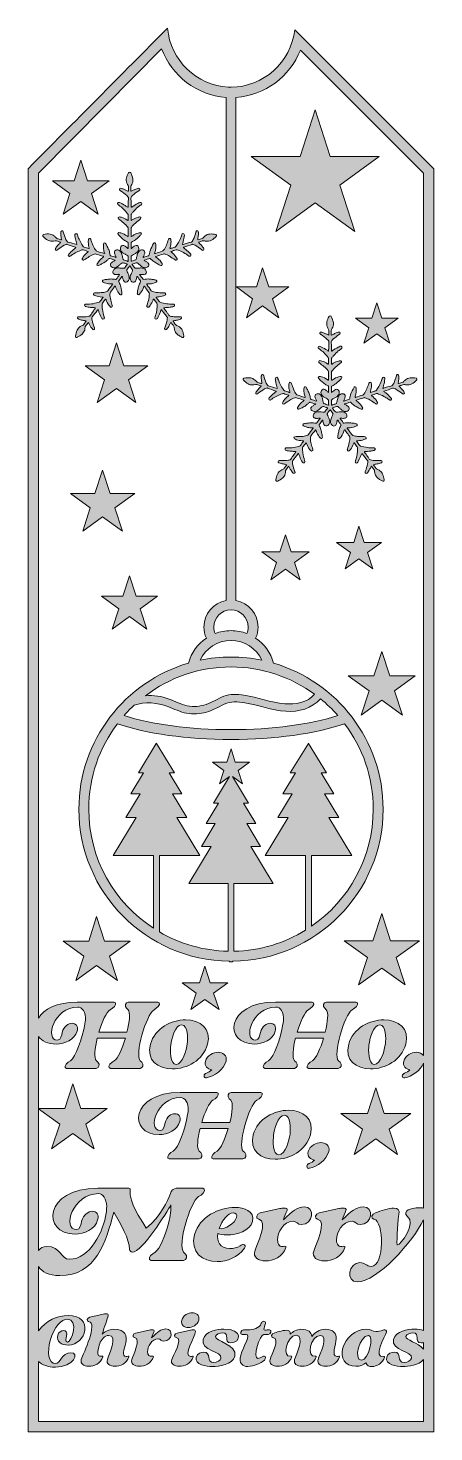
# Model space of a CAD drawing. Header units: centimetres. Extents: x 3.6 to 10.4, y -21.9 to 1.8.
import ezdxf

# ---------------------------------------------------------------- set-up
doc = ezdxf.new("R2010")
doc.units = ezdxf.units.CM
doc.header["$MEASUREMENT"] = 0
doc.layers.add('Layer 1', color=7, linetype='Continuous')

# ---------------------------------------------------------------- blocks, each defined once
blk = doc.blocks.new('block 3')
at = {"layer": 'Layer 1', "true_color": 0xffffff}
h = blk.add_hatch(color=7, dxfattribs=at)
h.dxf.hatch_style = 2
edge = h.paths.add_edge_path()
edge.add_spline(control_points=[(8.062, 1.813), (7.997, 1.258), (7.525, 0.844), (6.987, 0.844), (6.971, 0.844), (6.955, 0.844), (6.939, 0.845), (6.407, 0.87), (5.962, 1.295), (5.914, 1.841), (5.13, 1.049), (4.345, 0.258), (3.561, -0.533), (3.561, -0.533), (3.561, -21.856), (3.561, -21.856), (3.561, -21.856), (10.409, -21.856), (10.409, -21.856), (10.409, -21.856), (10.409, -0.535), (10.409, -0.535), (10.409, -0.535), (8.062, 1.813), (8.062, 1.813)], knot_values=[0, 0, 0, 0, 1, 1, 1, 2, 2, 2, 3, 3, 3, 4, 4, 4, 5, 5, 5, 6, 6, 6, 7, 7, 7, 8, 8, 8, 8], degree=3, periodic=1)
edge = h.paths.add_edge_path()
edge.add_spline(control_points=[(8.635, -11.485), (8.635, -11.485), (8.807, -11.485), (8.807, -11.485), (8.807, -11.485), (8.564, -11.085), (8.564, -11.085), (8.564, -11.085), (8.722, -11.085), (8.722, -11.085), (8.722, -11.085), (8.508, -10.732), (8.508, -10.732), (8.508, -10.732), (8.597, -10.732), (8.597, -10.732), (8.597, -10.732), (8.294, -10.233), (8.294, -10.233), (8.294, -10.229), (8.293, -10.228), (8.292, -10.229), (8.291, -10.228), (8.29, -10.229), (8.29, -10.233), (8.29, -10.233), (7.986, -10.732), (7.986, -10.732), (7.986, -10.732), (8.076, -10.732), (8.076, -10.732), (8.076, -10.732), (7.862, -11.085), (7.862, -11.085), (7.862, -11.085), (8.019, -11.085), (8.019, -11.085), (8.019, -11.085), (7.777, -11.485), (7.777, -11.485), (7.777, -11.485), (7.949, -11.485), (7.949, -11.485), (7.949, -11.485), (7.56, -12.126), (7.56, -12.126), (7.56, -12.126), (8.241, -12.126), (8.241, -12.126), (8.241, -12.126), (8.241, -13.387), (8.241, -13.387), (7.889, -13.604), (7.476, -13.733), (7.034, -13.742), (7.034, -13.742), (7.034, -12.597), (7.034, -12.597), (7.034, -12.597), (7.696, -12.597), (7.696, -12.597), (7.696, -12.597), (7.318, -11.975), (7.318, -11.975), (7.318, -11.975), (7.485, -11.975), (7.485, -11.975), (7.485, -11.975), (7.25, -11.587), (7.25, -11.587), (7.25, -11.587), (7.403, -11.587), (7.403, -11.587), (7.403, -11.587), (7.195, -11.244), (7.195, -11.244), (7.195, -11.244), (7.282, -11.244), (7.282, -11.244), (7.282, -11.244), (7.009, -10.794), (7.009, -10.794), (7.009, -10.794), (7.177, -10.916), (7.177, -10.916), (7.177, -10.916), (7.104, -10.69), (7.104, -10.69), (7.104, -10.69), (7.296, -10.55), (7.296, -10.55), (7.296, -10.55), (7.058, -10.55), (7.058, -10.55), (7.058, -10.55), (6.985, -10.324), (6.985, -10.324), (6.985, -10.324), (6.912, -10.55), (6.912, -10.55), (6.912, -10.55), (6.674, -10.55), (6.674, -10.55), (6.674, -10.55), (6.866, -10.69), (6.866, -10.69), (6.866, -10.69), (6.793, -10.916), (6.793, -10.916), (6.793, -10.916), (6.961, -10.793), (6.961, -10.793), (6.961, -10.793), (6.688, -11.244), (6.688, -11.244), (6.688, -11.244), (6.775, -11.244), (6.775, -11.244), (6.775, -11.244), (6.567, -11.587), (6.567, -11.587), (6.567, -11.587), (6.72, -11.587), (6.72, -11.587), (6.72, -11.587), (6.485, -11.975), (6.485, -11.975), (6.485, -11.975), (6.652, -11.975), (6.652, -11.975), (6.652, -11.975), (6.274, -12.597), (6.274, -12.597), (6.274, -12.597), (6.936, -12.597), (6.936, -12.597), (6.936, -12.597), (6.936, -13.742), (6.936, -13.742), (6.514, -13.733), (6.12, -13.616), (5.778, -13.416), (5.778, -13.416), (5.778, -12.126), (5.778, -12.126), (5.778, -12.126), (6.459, -12.126), (6.459, -12.126), (6.459, -12.126), (6.071, -11.485), (6.071, -11.485), (6.071, -11.485), (6.242, -11.485), (6.242, -11.485), (6.242, -11.485), (6, -11.085), (6, -11.085), (6, -11.085), (6.158, -11.085), (6.158, -11.085), (6.158, -11.085), (5.944, -10.732), (5.944, -10.732), (5.944, -10.732), (6.033, -10.732), (6.033, -10.732), (6.033, -10.732), (5.73, -10.233), (5.73, -10.233), (5.729, -10.229), (5.728, -10.228), (5.727, -10.229), (5.727, -10.228), (5.726, -10.229), (5.725, -10.233), (5.725, -10.233), (5.422, -10.732), (5.422, -10.732), (5.422, -10.732), (5.511, -10.732), (5.511, -10.732), (5.511, -10.732), (5.297, -11.085), (5.297, -11.085), (5.297, -11.085), (5.455, -11.085), (5.455, -11.085), (5.455, -11.085), (5.213, -11.485), (5.213, -11.485), (5.213, -11.485), (5.384, -11.485), (5.384, -11.485), (5.384, -11.485), (4.995, -12.126), (4.995, -12.126), (4.995, -12.126), (5.677, -12.126), (5.677, -12.126), (5.677, -12.126), (5.677, -13.353), (5.677, -13.353), (5.02, -12.925), (4.585, -12.184), (4.585, -11.343), (4.585, -10.802), (4.765, -10.303), (5.068, -9.901), (5.55, -10.071), (6.243, -10.168), (6.985, -10.168), (7.727, -10.168), (8.42, -10.071), (8.902, -9.901), (9.205, -10.303), (9.385, -10.802), (9.385, -11.343), (9.385, -12.163), (8.972, -12.887), (8.343, -13.321), (8.343, -13.321), (8.343, -12.126), (8.343, -12.126), (8.343, -12.126), (9.024, -12.126), (9.024, -12.126), (9.024, -12.126), (8.635, -11.485), (8.635, -11.485)], knot_values=[0, 0, 0, 0, 1, 1, 1, 2, 2, 2, 3, 3, 3, 4, 4, 4, 5, 5, 5, 6, 6, 6, 7, 7, 7, 8, 8, 8, 9, 9, 9, 10, 10, 10, 11, 11, 11, 12, 12, 12, 13, 13, 13, 14, 14, 14, 15, 15, 15, 16, 16, 16, 17, 17, 17, 18, 18, 18, 19, 19, 19, 20, 20, 20, 21, 21, 21, 22, 22, 22, 23, 23, 23, 24, 24, 24, 25, 25, 25, 26, 26, 26, 27, 27, 27, 28, 28, 28, 29, 29, 29, 30, 30, 30, 31, 31, 31, 32, 32, 32, 33, 33, 33, 34, 34, 34, 35, 35, 35, 36, 36, 36, 37, 37, 37, 38, 38, 38, 39, 39, 39, 40, 40, 40, 41, 41, 41, 42, 42, 42, 43, 43, 43, 44, 44, 44, 45, 45, 45, 46, 46, 46, 47, 47, 47, 48, 48, 48, 49, 49, 49, 50, 50, 50, 51, 51, 51, 52, 52, 52, 53, 53, 53, 54, 54, 54, 55, 55, 55, 56, 56, 56, 57, 57, 57, 58, 58, 58, 59, 59, 59, 60, 60, 60, 61, 61, 61, 62, 62, 62, 63, 63, 63, 64, 64, 64, 65, 65, 65, 66, 66, 66, 67, 67, 67, 68, 68, 68, 69, 69, 69, 70, 70, 70, 71, 71, 71, 72, 72, 72, 73, 73, 73, 74, 74, 74, 75, 75, 75, 76, 76, 76, 76], degree=3, periodic=1)
edge = h.paths.add_edge_path()
edge.add_spline(control_points=[(6.985, -10.001), (6.291, -10.001), (5.643, -9.914), (5.181, -9.763), (5.235, -9.702), (5.291, -9.644), (5.35, -9.589), (5.536, -9.529), (5.737, -9.541), (5.92, -9.612), (6.024, -9.652), (6.125, -9.704), (6.235, -9.724), (6.347, -9.745), (6.461, -9.736), (6.57, -9.706), (6.678, -9.675), (6.771, -9.62), (6.871, -9.572), (6.979, -9.519), (7.1, -9.528), (7.216, -9.548), (7.448, -9.587), (7.671, -9.676), (7.908, -9.692), (8.125, -9.706), (8.35, -9.646), (8.494, -9.48), (8.6, -9.566), (8.699, -9.66), (8.789, -9.763), (8.327, -9.914), (7.679, -10.001), (6.985, -10.001)], knot_values=[0, 0, 0, 0, 1, 1, 1, 2, 2, 2, 3, 3, 3, 4, 4, 4, 5, 5, 5, 6, 6, 6, 7, 7, 7, 8, 8, 8, 9, 9, 9, 10, 10, 10, 11, 11, 11, 11], degree=3, periodic=1)
edge = h.paths.add_edge_path()
edge.add_spline(control_points=[(7.892, -9.565), (7.657, -9.546), (7.435, -9.452), (7.202, -9.419), (7.089, -9.403), (6.971, -9.396), (6.863, -9.439), (6.761, -9.479), (6.671, -9.542), (6.566, -9.576), (6.463, -9.609), (6.353, -9.622), (6.247, -9.599), (6.14, -9.575), (6.042, -9.524), (5.94, -9.486), (5.811, -9.437), (5.676, -9.419), (5.542, -9.428), (5.944, -9.124), (6.444, -8.943), (6.985, -8.943), (7.512, -8.943), (7.999, -9.115), (8.395, -9.404), (8.274, -9.546), (8.069, -9.58), (7.892, -9.565)], knot_values=[0, 0, 0, 0, 1, 1, 1, 2, 2, 2, 3, 3, 3, 4, 4, 4, 5, 5, 5, 6, 6, 6, 7, 7, 7, 8, 8, 8, 9, 9, 9, 9], degree=3, periodic=1)
edge = h.paths.add_edge_path()
edge.add_spline(control_points=[(6.985, -8.776), (6.806, -8.776), (6.632, -8.794), (6.463, -8.829), (6.556, -8.631), (6.758, -8.497), (6.985, -8.497), (7.212, -8.497), (7.414, -8.631), (7.507, -8.829), (7.338, -8.794), (7.164, -8.776), (6.985, -8.776)], knot_values=[0, 0, 0, 0, 1, 1, 1, 2, 2, 2, 3, 3, 3, 4, 4, 4, 4], degree=3, periodic=1)
edge = h.paths.add_edge_path()
edge.add_spline(control_points=[(7.252, -8.38), (7.169, -8.348), (7.078, -8.33), (6.985, -8.33), (6.891, -8.33), (6.801, -8.348), (6.718, -8.38), (6.704, -8.345), (6.696, -8.308), (6.696, -8.27), (6.696, -8.111), (6.825, -7.981), (6.985, -7.981), (7.145, -7.981), (7.274, -8.111), (7.274, -8.27), (7.274, -8.309), (7.266, -8.346), (7.252, -8.38)], knot_values=[0, 0, 0, 0, 1, 1, 1, 2, 2, 2, 3, 3, 3, 4, 4, 4, 5, 5, 5, 6, 6, 6, 6], degree=3, periodic=1)
edge = h.paths.add_edge_path()
edge.add_spline(control_points=[(3.737, -21.679), (3.737, -21.679), (3.737, -20.665), (3.737, -20.665), (3.799, -20.725), (3.892, -20.764), (4.022, -20.764), (4.328, -20.764), (4.436, -20.518), (4.285, -20.518), (4.124, -20.518), (4.11, -20.702), (4.025, -20.702), (3.898, -20.702), (3.884, -20.501), (3.933, -20.313), (4, -20.067), (4.13, -19.954), (4.224, -19.954), (4.425, -19.954), (4.294, -20.339), (4.224, -20.339), (4.177, -20.339), (4.204, -20.273), (4.211, -20.242), (4.229, -20.175), (4.196, -20.146), (4.158, -20.146), (4.119, -20.146), (4.074, -20.174), (4.061, -20.225), (4.032, -20.335), (4.128, -20.389), (4.235, -20.389), (4.544, -20.389), (4.679, -19.89), (4.236, -19.89), (4.064, -19.89), (3.857, -19.976), (3.737, -20.149), (3.737, -20.149), (3.737, -19.065), (3.737, -19.065), (3.793, -19.15), (3.907, -19.218), (4.096, -19.218), (4.709, -19.218), (4.872, -18.649), (5.008, -18.148), (5.129, -18.352), (5.271, -18.594), (5.271, -18.777), (5.28, -18.803), (5.287, -18.817), (5.319, -18.819), (5.48, -18.83), (5.909, -18.139), (5.972, -18.02), (5.974, -18.099), (5.967, -18.206), (5.931, -18.338), (5.874, -18.554), (5.78, -18.775), (5.708, -18.821), (5.708, -18.821), (5.666, -18.847), (5.666, -18.847), (5.607, -18.884), (5.585, -18.958), (5.636, -18.961), (5.636, -18.961), (6.183, -18.961), (6.183, -18.961), (6.235, -18.958), (6.255, -18.884), (6.214, -18.847), (6.214, -18.847), (6.186, -18.821), (6.186, -18.821), (6.079, -18.717), (6.292, -17.976), (6.437, -17.883), (6.437, -17.883), (6.479, -17.857), (6.479, -17.857), (6.541, -17.818), (6.56, -17.746), (6.509, -17.742), (6.509, -17.742), (6.061, -17.742), (6.061, -17.742), (6.018, -17.744), (5.972, -17.783), (5.963, -17.832), (5.914, -17.96), (5.81, -18.201), (5.556, -18.417), (5.457, -18.243), (5.261, -17.997), (5.285, -17.767), (5.285, -17.76), (5.283, -17.744), (5.261, -17.744), (5.261, -17.744), (5.213, -17.744), (5.213, -17.744), (5.208, -17.742), (5.203, -17.742), (5.197, -17.742), (5.197, -17.742), (5.197, -17.741), (5.197, -17.741), (5.197, -17.741), (4.892, -17.742), (4.892, -17.742), (4.892, -17.742), (4.739, -17.742), (4.739, -17.742), (3.82, -17.744), (3.782, -18.515), (4.354, -18.515), (4.509, -18.515), (4.693, -18.436), (4.735, -18.276), (4.762, -18.182), (4.711, -18.132), (4.646, -18.132), (4.579, -18.132), (4.493, -18.187), (4.463, -18.301), (4.451, -18.347), (4.446, -18.441), (4.379, -18.441), (4.129, -18.441), (4.312, -17.834), (4.748, -17.834), (4.821, -17.834), (4.885, -17.918), (4.888, -18.052), (4.886, -18.088), (4.885, -18.127), (4.878, -18.162), (4.839, -18.464), (4.602, -18.942), (4.259, -18.942), (4.105, -18.942), (4.122, -18.724), (3.873, -18.724), (3.815, -18.724), (3.768, -18.751), (3.737, -18.792), (3.737, -18.792), (3.737, -16.4), (3.737, -16.4), (3.737, -16.4), (4.094, -16.659), (4.094, -16.659), (4.094, -16.659), (3.957, -17.08), (3.957, -17.08), (3.957, -17.08), (4.315, -16.82), (4.315, -16.82), (4.315, -16.82), (4.674, -17.08), (4.674, -17.08), (4.674, -17.08), (4.537, -16.659), (4.537, -16.659), (4.537, -16.659), (4.895, -16.399), (4.895, -16.399), (4.895, -16.399), (4.452, -16.399), (4.452, -16.399), (4.452, -16.399), (4.315, -15.978), (4.315, -15.978), (4.315, -15.978), (4.179, -16.399), (4.179, -16.399), (4.179, -16.399), (3.737, -16.399), (3.737, -16.399), (3.737, -16.399), (3.737, -15.182), (3.737, -15.182), (3.792, -15.258), (3.893, -15.31), (4.036, -15.31), (4.178, -15.31), (4.348, -15.238), (4.387, -15.091), (4.411, -15.004), (4.364, -14.958), (4.304, -14.958), (4.243, -14.958), (4.164, -15.008), (4.136, -15.113), (4.125, -15.155), (4.12, -15.242), (4.059, -15.242), (3.83, -15.242), (3.998, -14.684), (4.398, -14.684), (4.472, -14.684), (4.538, -14.768), (4.527, -14.912), (4.524, -14.933), (4.522, -14.952), (4.517, -14.973), (4.479, -15.21), (4.362, -15.536), (4.275, -15.591), (4.275, -15.591), (4.237, -15.615), (4.237, -15.615), (4.182, -15.649), (4.162, -15.717), (4.209, -15.72), (4.209, -15.72), (4.711, -15.72), (4.711, -15.72), (4.759, -15.717), (4.777, -15.649), (4.74, -15.615), (4.74, -15.615), (4.714, -15.591), (4.714, -15.591), (4.669, -15.547), (4.685, -15.383), (4.729, -15.207), (4.729, -15.207), (5.203, -15.207), (5.203, -15.207), (5.15, -15.386), (5.076, -15.552), (5.016, -15.591), (5.016, -15.591), (4.977, -15.615), (4.977, -15.615), (4.922, -15.649), (4.903, -15.717), (4.95, -15.72), (4.95, -15.72), (5.452, -15.72), (5.452, -15.72), (5.5, -15.717), (5.516, -15.649), (5.481, -15.615), (5.481, -15.615), (5.455, -15.591), (5.455, -15.591), (5.356, -15.496), (5.552, -14.815), (5.686, -14.729), (5.686, -14.729), (5.724, -14.705), (5.724, -14.705), (5.779, -14.67), (5.798, -14.603), (5.752, -14.6), (5.752, -14.6), (5.25, -14.6), (5.25, -14.6), (5.201, -14.602), (5.184, -14.67), (5.221, -14.705), (5.221, -14.705), (5.247, -14.729), (5.247, -14.729), (5.29, -14.771), (5.272, -14.934), (5.23, -15.107), (5.23, -15.107), (4.756, -15.107), (4.756, -15.107), (4.809, -14.933), (4.884, -14.768), (4.945, -14.729), (4.945, -14.729), (4.984, -14.705), (4.984, -14.705), (5.04, -14.67), (5.058, -14.603), (5.011, -14.6), (5.011, -14.6), (4.39, -14.6), (4.39, -14.6), (4.036, -14.601), (3.825, -14.726), (3.737, -14.87), (3.737, -14.87), (3.737, -0.606), (3.737, -0.606), (3.737, -0.606), (4.863, 0.529), (4.863, 0.529), (4.863, 0.529), (5.814, 1.49), (5.814, 1.49), (5.985, 1.035), (6.406, 0.706), (6.901, 0.671), (6.901, 0.671), (6.901, -7.821), (6.901, -7.821), (6.689, -7.861), (6.528, -8.047), (6.528, -8.27), (6.528, -8.336), (6.542, -8.399), (6.569, -8.458), (6.424, -8.556), (6.315, -8.703), (6.267, -8.879), (5.2, -9.19), (4.418, -10.177), (4.418, -11.343), (4.418, -12.748), (5.552, -13.893), (6.953, -13.91), (6.962, -13.917), (6.973, -13.921), (6.985, -13.921), (6.997, -13.921), (7.008, -13.917), (7.017, -13.91), (8.418, -13.893), (9.552, -12.748), (9.552, -11.343), (9.552, -10.177), (8.77, -9.19), (7.703, -8.879), (7.655, -8.703), (7.546, -8.556), (7.401, -8.458), (7.428, -8.399), (7.442, -8.336), (7.442, -8.27), (7.442, -8.047), (7.281, -7.861), (7.069, -7.821), (7.069, -7.821), (7.069, 0.671), (7.069, 0.671), (7.559, 0.702), (7.979, 1.02), (8.156, 1.469), (8.156, 1.469), (10.233, -0.608), (10.233, -0.608), (10.233, -0.608), (10.233, -15.503), (10.233, -15.503), (10.207, -15.466), (10.158, -15.447), (10.112, -15.447), (10.036, -15.447), (9.926, -15.497), (9.899, -15.596), (9.875, -15.688), (9.941, -15.727), (10.005, -15.743), (9.976, -15.772), (9.947, -15.786), (9.913, -15.801), (9.91, -15.802), (9.904, -15.804), (9.899, -15.807), (9.894, -15.809), (9.881, -15.817), (9.878, -15.83), (9.871, -15.851), (9.878, -15.881), (9.899, -15.881), (9.905, -15.881), (9.912, -15.88), (9.918, -15.878), (10.037, -15.855), (10.179, -15.76), (10.233, -15.633), (10.233, -15.633), (10.233, -18.079), (10.233, -18.079), (10.214, -18.074), (10.192, -18.071), (10.167, -18.071), (10.093, -18.071), (10.003, -18.092), (9.974, -18.106), (9.933, -18.127), (9.917, -18.183), (9.959, -18.213), (10.126, -18.334), (9.842, -18.7), (9.794, -18.7), (9.791, -18.7), (9.787, -18.698), (9.787, -18.693), (9.777, -18.635), (9.81, -18.21), (9.815, -18.189), (9.838, -18.104), (9.798, -18.076), (9.731, -18.076), (9.645, -18.076), (9.512, -18.125), (9.422, -18.157), (9.355, -18.18), (9.338, -18.255), (9.396, -18.264), (9.568, -18.289), (9.58, -19.063), (9.35, -19.063), (9.278, -19.063), (9.245, -18.998), (9.16, -18.998), (8.971, -18.998), (8.914, -19.325), (9.115, -19.325), (9.444, -19.325), (10.065, -18.641), (10.233, -18.274), (10.233, -18.274), (10.233, -20.143), (10.233, -20.143), (10.195, -20.128), (10.144, -20.119), (10.079, -20.119), (9.971, -20.119), (9.766, -20.154), (9.729, -20.294), (9.677, -20.488), (10.059, -20.497), (10.029, -20.61), (10.019, -20.648), (9.964, -20.686), (9.909, -20.686), (9.773, -20.686), (9.873, -20.507), (9.743, -20.507), (9.693, -20.507), (9.627, -20.536), (9.612, -20.593), (9.577, -20.723), (9.788, -20.751), (9.885, -20.751), (9.974, -20.751), (10.156, -20.728), (10.233, -20.635), (10.233, -20.635), (10.233, -21.679), (10.233, -21.679), (10.233, -21.679), (3.737, -21.679), (3.737, -21.679)], knot_values=[0, 0, 0, 0, 1, 1, 1, 2, 2, 2, 3, 3, 3, 4, 4, 4, 5, 5, 5, 6, 6, 6, 7, 7, 7, 8, 8, 8, 9, 9, 9, 10, 10, 10, 11, 11, 11, 12, 12, 12, 13, 13, 13, 14, 14, 14, 15, 15, 15, 16, 16, 16, 17, 17, 17, 18, 18, 18, 19, 19, 19, 20, 20, 20, 21, 21, 21, 22, 22, 22, 23, 23, 23, 24, 24, 24, 25, 25, 25, 26, 26, 26, 27, 27, 27, 28, 28, 28, 29, 29, 29, 30, 30, 30, 31, 31, 31, 32, 32, 32, 33, 33, 33, 34, 34, 34, 35, 35, 35, 36, 36, 36, 37, 37, 37, 38, 38, 38, 39, 39, 39, 40, 40, 40, 41, 41, 41, 42, 42, 42, 43, 43, 43, 44, 44, 44, 45, 45, 45, 46, 46, 46, 47, 47, 47, 48, 48, 48, 49, 49, 49, 50, 50, 50, 51, 51, 51, 52, 52, 52, 53, 53, 53, 54, 54, 54, 55, 55, 55, 56, 56, 56, 57, 57, 57, 58, 58, 58, 59, 59, 59, 60, 60, 60, 61, 61, 61, 62, 62, 62, 63, 63, 63, 64, 64, 64, 65, 65, 65, 66, 66, 66, 67, 67, 67, 68, 68, 68, 69, 69, 69, 70, 70, 70, 71, 71, 71, 72, 72, 72, 73, 73, 73, 74, 74, 74, 75, 75, 75, 76, 76, 76, 77, 77, 77, 78, 78, 78, 79, 79, 79, 80, 80, 80, 81, 81, 81, 82, 82, 82, 83, 83, 83, 84, 84, 84, 85, 85, 85, 86, 86, 86, 87, 87, 87, 88, 88, 88, 89, 89, 89, 90, 90, 90, 91, 91, 91, 92, 92, 92, 93, 93, 93, 94, 94, 94, 95, 95, 95, 96, 96, 96, 97, 97, 97, 98, 98, 98, 99, 99, 99, 100, 100, 100, 101, 101, 101, 102, 102, 102, 103, 103, 103, 104, 104, 104, 105, 105, 105, 106, 106, 106, 107, 107, 107, 108, 108, 108, 109, 109, 109, 110, 110, 110, 111, 111, 111, 112, 112, 112, 113, 113, 113, 114, 114, 114, 115, 115, 115, 116, 116, 116, 117, 117, 117, 118, 118, 118, 119, 119, 119, 120, 120, 120, 121, 121, 121, 122, 122, 122, 123, 123, 123, 124, 124, 124, 125, 125, 125, 126, 126, 126, 127, 127, 127, 128, 128, 128, 129, 129, 129, 130, 130, 130, 131, 131, 131, 132, 132, 132, 133, 133, 133, 134, 134, 134, 135, 135, 135, 136, 136, 136, 137, 137, 137, 138, 138, 138, 139, 139, 139, 140, 140, 140, 141, 141, 141, 142, 142, 142, 143, 143, 143, 144, 144, 144, 145, 145, 145, 146, 146, 146, 147, 147, 147, 148, 148, 148, 149, 149, 149, 150, 150, 150, 151, 151, 151, 152, 152, 152, 152], degree=3, periodic=1)
edge = h.paths.add_edge_path()
edge.add_spline(control_points=[(10.233, -20.348), (10.233, -20.348), (10.233, -20.457), (10.233, -20.457), (10.145, -20.352), (9.923, -20.301), (9.938, -20.244), (9.948, -20.209), (10.01, -20.182), (10.056, -20.182), (10.187, -20.182), (10.065, -20.352), (10.194, -20.352), (10.208, -20.352), (10.221, -20.35), (10.233, -20.348)], knot_values=[0, 0, 0, 0, 1, 1, 1, 2, 2, 2, 3, 3, 3, 4, 4, 4, 5, 5, 5, 5], degree=3, periodic=1)
h = blk.add_hatch(color=7, dxfattribs=at)
h.dxf.hatch_style = 2
h.paths.add_polyline_path([(7.739, -1.595), (8.406, -1.11), (9.074, -1.595), (8.819, -0.811), (9.486, -0.326), (8.661, -0.326), (8.406, 0.459), (8.151, -0.326), (7.326, -0.326), (7.994, -0.811)])
h = blk.add_hatch(color=7, dxfattribs=at)
h.dxf.hatch_style = 2
h.paths.add_polyline_path([(4.154, -1.302), (4.45, -1.087), (4.745, -1.302), (4.632, -0.954), (4.928, -0.739), (4.563, -0.739), (4.45, -0.391), (4.337, -0.739), (3.971, -0.739), (4.267, -0.954)])
h = blk.add_hatch(color=7, dxfattribs=at)
h.dxf.hatch_style = 2
edge = h.paths.add_edge_path()
edge.add_spline(control_points=[(4.202, -1.81), (4.209, -1.807), (4.214, -1.808), (4.22, -1.81), (4.266, -1.829), (4.313, -1.844), (4.359, -1.86), (4.362, -1.861), (4.366, -1.86), (4.366, -1.864), (4.366, -1.868), (4.363, -1.869), (4.36, -1.871), (4.345, -1.883), (4.33, -1.895), (4.316, -1.907), (4.291, -1.927), (4.268, -1.95), (4.247, -1.974), (4.24, -1.981), (4.238, -1.989), (4.24, -1.998), (4.241, -2.009), (4.25, -2.015), (4.261, -2.013), (4.265, -2.012), (4.268, -2.011), (4.271, -2.009), (4.278, -2.005), (4.284, -2.001), (4.29, -1.997), (4.344, -1.956), (4.404, -1.927), (4.468, -1.905), (4.476, -1.902), (4.483, -1.9), (4.492, -1.903), (4.518, -1.912), (4.544, -1.92), (4.571, -1.929), (4.573, -1.929), (4.575, -1.931), (4.577, -1.932), (4.577, -1.933), (4.577, -1.934), (4.576, -1.934), (4.573, -1.937), (4.57, -1.94), (4.567, -1.943), (4.538, -1.965), (4.514, -1.992), (4.492, -2.02), (4.485, -2.03), (4.48, -2.041), (4.475, -2.052), (4.471, -2.061), (4.473, -2.069), (4.48, -2.074), (4.486, -2.079), (4.493, -2.08), (4.5, -2.076), (4.503, -2.074), (4.506, -2.073), (4.508, -2.071), (4.537, -2.053), (4.566, -2.035), (4.594, -2.016), (4.621, -1.996), (4.652, -1.983), (4.683, -1.973), (4.691, -1.97), (4.699, -1.97), (4.707, -1.973), (4.747, -1.986), (4.788, -1.999), (4.828, -2.012), (4.831, -2.013), (4.834, -2.014), (4.836, -2.017), (4.835, -2.018), (4.835, -2.02), (4.834, -2.02), (4.829, -2.024), (4.825, -2.027), (4.821, -2.031), (4.783, -2.058), (4.752, -2.091), (4.73, -2.131), (4.728, -2.135), (4.725, -2.139), (4.724, -2.143), (4.721, -2.15), (4.723, -2.157), (4.729, -2.162), (4.734, -2.167), (4.74, -2.169), (4.747, -2.166), (4.766, -2.157), (4.785, -2.151), (4.802, -2.14), (4.814, -2.133), (4.826, -2.126), (4.838, -2.12), (4.857, -2.109), (4.875, -2.097), (4.89, -2.082), (4.902, -2.072), (4.914, -2.062), (4.925, -2.051), (4.929, -2.047), (4.933, -2.047), (4.939, -2.049), (4.967, -2.058), (4.996, -2.067), (5.024, -2.076), (5.026, -2.077), (5.028, -2.078), (5.029, -2.081), (5.026, -2.084), (5.022, -2.085), (5.018, -2.087), (5.003, -2.095), (4.99, -2.104), (4.976, -2.114), (4.97, -2.118), (4.965, -2.123), (4.96, -2.129), (4.944, -2.147), (4.948, -2.174), (4.966, -2.188), (4.979, -2.198), (4.993, -2.204), (5.01, -2.205), (5.032, -2.206), (5.051, -2.198), (5.069, -2.185), (5.084, -2.175), (5.098, -2.163), (5.111, -2.15), (5.12, -2.141), (5.131, -2.133), (5.141, -2.125), (5.148, -2.119), (5.155, -2.118), (5.163, -2.121), (5.182, -2.127), (5.202, -2.133), (5.221, -2.139), (5.226, -2.14), (5.23, -2.142), (5.236, -2.144), (5.219, -2.167), (5.202, -2.188), (5.186, -2.21), (5.184, -2.213), (5.18, -2.215), (5.176, -2.214), (5.16, -2.213), (5.143, -2.214), (5.127, -2.212), (5.106, -2.209), (5.085, -2.208), (5.064, -2.209), (5.047, -2.21), (5.031, -2.216), (5.018, -2.227), (5.003, -2.238), (4.993, -2.253), (4.991, -2.271), (4.987, -2.293), (4.998, -2.31), (5.019, -2.317), (5.024, -2.318), (5.029, -2.32), (5.034, -2.32), (5.054, -2.32), (5.074, -2.322), (5.094, -2.317), (5.098, -2.316), (5.102, -2.315), (5.105, -2.317), (5.105, -2.319), (5.106, -2.32), (5.105, -2.321), (5.087, -2.346), (5.068, -2.372), (5.05, -2.397), (5.047, -2.402), (5.043, -2.402), (5.038, -2.401), (5.024, -2.4), (5.009, -2.399), (4.994, -2.397), (4.973, -2.394), (4.952, -2.394), (4.931, -2.397), (4.919, -2.398), (4.906, -2.401), (4.893, -2.401), (4.871, -2.402), (4.85, -2.409), (4.829, -2.413), (4.824, -2.414), (4.82, -2.416), (4.817, -2.421), (4.811, -2.43), (4.814, -2.443), (4.827, -2.448), (4.855, -2.461), (4.885, -2.472), (4.916, -2.476), (4.937, -2.479), (4.958, -2.479), (4.979, -2.479), (4.982, -2.479), (4.985, -2.478), (4.987, -2.482), (4.987, -2.483), (4.987, -2.484), (4.986, -2.484), (4.959, -2.522), (4.932, -2.559), (4.905, -2.597), (4.902, -2.601), (4.897, -2.604), (4.892, -2.606), (4.88, -2.609), (4.869, -2.613), (4.858, -2.616), (4.844, -2.619), (4.831, -2.623), (4.816, -2.624), (4.786, -2.625), (4.756, -2.626), (4.726, -2.628), (4.711, -2.629), (4.696, -2.629), (4.681, -2.631), (4.672, -2.632), (4.667, -2.637), (4.665, -2.644), (4.663, -2.653), (4.666, -2.66), (4.674, -2.665), (4.684, -2.671), (4.694, -2.677), (4.705, -2.68), (4.737, -2.689), (4.77, -2.697), (4.803, -2.699), (4.811, -2.699), (4.819, -2.699), (4.826, -2.702), (4.826, -2.704), (4.826, -2.706), (4.825, -2.707), (4.808, -2.73), (4.791, -2.754), (4.774, -2.777), (4.77, -2.782), (4.765, -2.786), (4.759, -2.787), (4.746, -2.791), (4.732, -2.795), (4.718, -2.798), (4.679, -2.808), (4.639, -2.817), (4.598, -2.817), (4.579, -2.817), (4.56, -2.818), (4.541, -2.819), (4.537, -2.82), (4.533, -2.82), (4.53, -2.82), (4.515, -2.823), (4.509, -2.836), (4.516, -2.848), (4.52, -2.855), (4.525, -2.859), (4.533, -2.861), (4.559, -2.868), (4.586, -2.872), (4.613, -2.875), (4.638, -2.877), (4.664, -2.878), (4.689, -2.879), (4.692, -2.879), (4.695, -2.878), (4.697, -2.882), (4.696, -2.884), (4.695, -2.886), (4.694, -2.888), (4.683, -2.903), (4.672, -2.918), (4.662, -2.934), (4.644, -2.959), (4.627, -2.985), (4.61, -3.011), (4.608, -3.014), (4.606, -3.018), (4.601, -3.02), (4.591, -3.022), (4.581, -3.026), (4.571, -3.028), (4.524, -3.032), (4.478, -3.037), (4.431, -3.032), (4.425, -3.032), (4.42, -3.031), (4.414, -3.032), (4.405, -3.032), (4.399, -3.038), (4.397, -3.046), (4.395, -3.054), (4.398, -3.061), (4.404, -3.066), (4.408, -3.068), (4.412, -3.07), (4.416, -3.072), (4.437, -3.082), (4.459, -3.087), (4.481, -3.091), (4.501, -3.094), (4.521, -3.097), (4.543, -3.103), (4.528, -3.124), (4.514, -3.143), (4.501, -3.162), (4.496, -3.17), (4.49, -3.175), (4.481, -3.178), (4.467, -3.183), (4.455, -3.191), (4.442, -3.199), (4.418, -3.213), (4.399, -3.234), (4.388, -3.26), (4.374, -3.291), (4.365, -3.324), (4.361, -3.358), (4.361, -3.361), (4.36, -3.364), (4.361, -3.367), (4.362, -3.378), (4.373, -3.385), (4.384, -3.382), (4.386, -3.381), (4.388, -3.38), (4.39, -3.379), (4.42, -3.365), (4.447, -3.348), (4.471, -3.327), (4.493, -3.308), (4.508, -3.284), (4.516, -3.256), (4.52, -3.24), (4.523, -3.224), (4.524, -3.207), (4.525, -3.201), (4.525, -3.196), (4.529, -3.191), (4.543, -3.171), (4.558, -3.151), (4.573, -3.132), (4.575, -3.128), (4.578, -3.128), (4.58, -3.132), (4.588, -3.147), (4.596, -3.161), (4.604, -3.176), (4.611, -3.191), (4.62, -3.205), (4.629, -3.219), (4.636, -3.229), (4.644, -3.237), (4.652, -3.246), (4.658, -3.252), (4.67, -3.252), (4.676, -3.248), (4.683, -3.243), (4.686, -3.236), (4.684, -3.227), (4.683, -3.224), (4.682, -3.222), (4.681, -3.22), (4.664, -3.179), (4.652, -3.136), (4.642, -3.092), (4.639, -3.08), (4.638, -3.067), (4.637, -3.054), (4.637, -3.045), (4.64, -3.039), (4.645, -3.032), (4.674, -2.998), (4.701, -2.961), (4.728, -2.925), (4.73, -2.922), (4.733, -2.918), (4.736, -2.915), (4.739, -2.911), (4.741, -2.911), (4.743, -2.916), (4.749, -2.933), (4.756, -2.95), (4.762, -2.966), (4.774, -2.999), (4.789, -3.03), (4.807, -3.059), (4.811, -3.067), (4.817, -3.072), (4.825, -3.074), (4.84, -3.077), (4.852, -3.067), (4.849, -3.052), (4.848, -3.045), (4.846, -3.039), (4.844, -3.032), (4.832, -2.99), (4.819, -2.948), (4.815, -2.905), (4.813, -2.878), (4.811, -2.852), (4.81, -2.825), (4.809, -2.817), (4.812, -2.81), (4.817, -2.803), (4.833, -2.782), (4.848, -2.761), (4.863, -2.74), (4.865, -2.737), (4.867, -2.734), (4.872, -2.734), (4.873, -2.737), (4.875, -2.741), (4.876, -2.744), (4.888, -2.779), (4.906, -2.81), (4.927, -2.84), (4.934, -2.851), (4.944, -2.86), (4.954, -2.868), (4.96, -2.873), (4.967, -2.873), (4.974, -2.869), (4.981, -2.865), (4.984, -2.858), (4.983, -2.85), (4.983, -2.848), (4.982, -2.845), (4.981, -2.843), (4.973, -2.812), (4.966, -2.781), (4.956, -2.75), (4.945, -2.717), (4.942, -2.683), (4.941, -2.648), (4.941, -2.637), (4.944, -2.628), (4.951, -2.619), (4.974, -2.587), (4.997, -2.555), (5.021, -2.523), (5.023, -2.519), (5.025, -2.515), (5.03, -2.513), (5.034, -2.516), (5.034, -2.52), (5.036, -2.524), (5.041, -2.537), (5.046, -2.551), (5.051, -2.564), (5.064, -2.598), (5.086, -2.627), (5.111, -2.654), (5.117, -2.662), (5.126, -2.664), (5.134, -2.66), (5.143, -2.656), (5.145, -2.649), (5.144, -2.64), (5.143, -2.629), (5.142, -2.619), (5.141, -2.609), (5.14, -2.588), (5.133, -2.569), (5.13, -2.549), (5.126, -2.521), (5.117, -2.495), (5.104, -2.47), (5.099, -2.46), (5.096, -2.449), (5.091, -2.439), (5.087, -2.433), (5.089, -2.429), (5.092, -2.424), (5.109, -2.401), (5.126, -2.377), (5.144, -2.354), (5.145, -2.352), (5.146, -2.348), (5.151, -2.35), (5.152, -2.354), (5.153, -2.359), (5.154, -2.364), (5.156, -2.38), (5.161, -2.395), (5.166, -2.41), (5.168, -2.416), (5.17, -2.422), (5.174, -2.427), (5.188, -2.451), (5.213, -2.456), (5.235, -2.441), (5.251, -2.43), (5.261, -2.415), (5.266, -2.396), (5.27, -2.379), (5.268, -2.363), (5.263, -2.346), (5.258, -2.328), (5.25, -2.31), (5.242, -2.293), (5.236, -2.28), (5.231, -2.267), (5.226, -2.254), (5.224, -2.247), (5.225, -2.242), (5.229, -2.236), (5.242, -2.218), (5.255, -2.199), (5.268, -2.18), (5.27, -2.178), (5.271, -2.174), (5.276, -2.174), (5.291, -2.195), (5.306, -2.217), (5.322, -2.239), (5.324, -2.243), (5.325, -2.246), (5.323, -2.251), (5.318, -2.266), (5.313, -2.281), (5.306, -2.296), (5.296, -2.317), (5.286, -2.338), (5.282, -2.362), (5.279, -2.378), (5.281, -2.394), (5.287, -2.409), (5.295, -2.426), (5.307, -2.439), (5.326, -2.447), (5.341, -2.453), (5.361, -2.447), (5.372, -2.433), (5.377, -2.425), (5.381, -2.417), (5.384, -2.408), (5.389, -2.392), (5.394, -2.375), (5.396, -2.358), (5.396, -2.355), (5.396, -2.351), (5.4, -2.35), (5.401, -2.35), (5.402, -2.35), (5.403, -2.351), (5.421, -2.377), (5.44, -2.402), (5.459, -2.427), (5.461, -2.431), (5.461, -2.434), (5.459, -2.438), (5.453, -2.451), (5.448, -2.464), (5.441, -2.476), (5.432, -2.497), (5.424, -2.519), (5.42, -2.541), (5.418, -2.554), (5.416, -2.566), (5.413, -2.578), (5.407, -2.599), (5.407, -2.62), (5.404, -2.642), (5.403, -2.656), (5.416, -2.665), (5.429, -2.661), (5.433, -2.659), (5.436, -2.656), (5.439, -2.653), (5.466, -2.624), (5.488, -2.592), (5.502, -2.554), (5.506, -2.543), (5.51, -2.533), (5.513, -2.522), (5.515, -2.519), (5.515, -2.515), (5.519, -2.513), (5.523, -2.514), (5.524, -2.518), (5.527, -2.521), (5.532, -2.529), (5.538, -2.537), (5.544, -2.545), (5.563, -2.571), (5.582, -2.597), (5.6, -2.623), (5.604, -2.627), (5.607, -2.631), (5.607, -2.638), (5.607, -2.668), (5.607, -2.699), (5.598, -2.729), (5.588, -2.766), (5.579, -2.802), (5.569, -2.838), (5.568, -2.842), (5.566, -2.847), (5.566, -2.851), (5.565, -2.859), (5.568, -2.865), (5.575, -2.869), (5.582, -2.874), (5.589, -2.873), (5.596, -2.868), (5.604, -2.861), (5.613, -2.853), (5.619, -2.844), (5.64, -2.815), (5.658, -2.784), (5.671, -2.75), (5.673, -2.744), (5.675, -2.739), (5.678, -2.733), (5.682, -2.734), (5.684, -2.738), (5.686, -2.741), (5.701, -2.761), (5.716, -2.783), (5.732, -2.803), (5.738, -2.811), (5.74, -2.818), (5.739, -2.827), (5.738, -2.848), (5.737, -2.869), (5.735, -2.89), (5.734, -2.903), (5.732, -2.916), (5.731, -2.929), (5.726, -2.964), (5.715, -2.997), (5.705, -3.031), (5.703, -3.039), (5.7, -3.046), (5.699, -3.054), (5.698, -3.067), (5.709, -3.076), (5.722, -3.074), (5.731, -3.072), (5.737, -3.067), (5.742, -3.059), (5.76, -3.028), (5.776, -2.996), (5.788, -2.962), (5.795, -2.945), (5.801, -2.928), (5.808, -2.912), (5.812, -2.912), (5.814, -2.915), (5.815, -2.918), (5.828, -2.934), (5.84, -2.951), (5.852, -2.967), (5.869, -2.989), (5.887, -3.011), (5.905, -3.034), (5.908, -3.038), (5.911, -3.041), (5.911, -3.047), (5.91, -3.06), (5.911, -3.072), (5.908, -3.085), (5.898, -3.13), (5.886, -3.175), (5.869, -3.218), (5.867, -3.222), (5.866, -3.225), (5.865, -3.229), (5.863, -3.237), (5.866, -3.244), (5.873, -3.248), (5.88, -3.252), (5.887, -3.252), (5.894, -3.248), (5.898, -3.245), (5.901, -3.241), (5.905, -3.238), (5.92, -3.221), (5.931, -3.202), (5.942, -3.182), (5.95, -3.167), (5.958, -3.152), (5.966, -3.137), (5.968, -3.134), (5.968, -3.13), (5.974, -3.129), (5.976, -3.132), (5.978, -3.134), (5.98, -3.137), (5.992, -3.153), (6.004, -3.169), (6.016, -3.185), (6.022, -3.193), (6.025, -3.201), (6.025, -3.21), (6.026, -3.229), (6.031, -3.247), (6.036, -3.265), (6.042, -3.287), (6.055, -3.305), (6.071, -3.32), (6.086, -3.335), (6.103, -3.348), (6.121, -3.359), (6.134, -3.367), (6.149, -3.374), (6.163, -3.381), (6.175, -3.386), (6.188, -3.378), (6.188, -3.365), (6.189, -3.362), (6.188, -3.358), (6.188, -3.354), (6.183, -3.322), (6.175, -3.29), (6.161, -3.26), (6.151, -3.237), (6.136, -3.218), (6.114, -3.204), (6.1, -3.194), (6.084, -3.184), (6.068, -3.178), (6.059, -3.174), (6.052, -3.169), (6.047, -3.161), (6.036, -3.145), (6.024, -3.13), (6.013, -3.114), (6.011, -3.111), (6.007, -3.108), (6.008, -3.102), (6.027, -3.097), (6.048, -3.094), (6.068, -3.091), (6.09, -3.087), (6.112, -3.082), (6.133, -3.072), (6.138, -3.07), (6.142, -3.068), (6.146, -3.064), (6.152, -3.059), (6.153, -3.052), (6.151, -3.044), (6.149, -3.037), (6.143, -3.033), (6.136, -3.032), (6.131, -3.031), (6.126, -3.032), (6.121, -3.032), (6.111, -3.033), (6.1, -3.034), (6.09, -3.034), (6.06, -3.035), (6.031, -3.032), (6.001, -3.03), (5.987, -3.029), (5.972, -3.027), (5.958, -3.023), (5.948, -3.02), (5.941, -3.016), (5.936, -3.007), (5.927, -2.993), (5.918, -2.978), (5.908, -2.964), (5.891, -2.939), (5.873, -2.914), (5.856, -2.89), (5.854, -2.887), (5.85, -2.884), (5.853, -2.88), (5.889, -2.877), (5.924, -2.877), (5.96, -2.872), (5.979, -2.869), (5.998, -2.866), (6.016, -2.861), (6.024, -2.859), (6.029, -2.855), (6.033, -2.848), (6.039, -2.835), (6.033, -2.823), (6.019, -2.82), (6.012, -2.819), (6.004, -2.82), (5.997, -2.819), (5.966, -2.817), (5.935, -2.818), (5.904, -2.813), (5.865, -2.808), (5.827, -2.798), (5.789, -2.787), (5.782, -2.785), (5.777, -2.781), (5.773, -2.776), (5.758, -2.754), (5.742, -2.733), (5.727, -2.711), (5.725, -2.709), (5.723, -2.706), (5.723, -2.702), (5.731, -2.699), (5.739, -2.699), (5.748, -2.698), (5.781, -2.697), (5.813, -2.689), (5.845, -2.679), (5.856, -2.676), (5.866, -2.67), (5.875, -2.665), (5.88, -2.662), (5.883, -2.657), (5.884, -2.651), (5.885, -2.641), (5.879, -2.632), (5.867, -2.631), (5.855, -2.629), (5.842, -2.629), (5.829, -2.628), (5.797, -2.626), (5.766, -2.625), (5.734, -2.624), (5.724, -2.623), (5.715, -2.622), (5.705, -2.619), (5.69, -2.616), (5.676, -2.611), (5.661, -2.607), (5.652, -2.605), (5.645, -2.6), (5.64, -2.592), (5.615, -2.558), (5.59, -2.523), (5.565, -2.489), (5.564, -2.486), (5.561, -2.484), (5.563, -2.479), (5.572, -2.479), (5.581, -2.479), (5.59, -2.479), (5.625, -2.479), (5.66, -2.473), (5.693, -2.46), (5.704, -2.456), (5.715, -2.452), (5.725, -2.446), (5.732, -2.443), (5.735, -2.436), (5.734, -2.428), (5.733, -2.42), (5.728, -2.415), (5.721, -2.413), (5.704, -2.409), (5.686, -2.404), (5.669, -2.402), (5.649, -2.4), (5.63, -2.398), (5.61, -2.395), (5.593, -2.394), (5.577, -2.394), (5.56, -2.396), (5.545, -2.398), (5.529, -2.399), (5.514, -2.401), (5.506, -2.402), (5.5, -2.4), (5.495, -2.393), (5.48, -2.37), (5.463, -2.348), (5.447, -2.326), (5.445, -2.323), (5.442, -2.321), (5.443, -2.317), (5.448, -2.315), (5.453, -2.317), (5.458, -2.317), (5.478, -2.321), (5.498, -2.321), (5.519, -2.319), (5.535, -2.318), (5.549, -2.311), (5.556, -2.294), (5.56, -2.283), (5.56, -2.272), (5.556, -2.261), (5.544, -2.229), (5.52, -2.213), (5.487, -2.21), (5.467, -2.207), (5.447, -2.208), (5.426, -2.211), (5.409, -2.214), (5.392, -2.214), (5.375, -2.214), (5.368, -2.215), (5.364, -2.212), (5.361, -2.208), (5.347, -2.189), (5.332, -2.17), (5.318, -2.151), (5.316, -2.149), (5.314, -2.147), (5.315, -2.143), (5.338, -2.136), (5.362, -2.128), (5.385, -2.121), (5.387, -2.121), (5.389, -2.12), (5.391, -2.12), (5.396, -2.118), (5.4, -2.119), (5.404, -2.123), (5.416, -2.131), (5.427, -2.139), (5.437, -2.149), (5.449, -2.161), (5.462, -2.172), (5.475, -2.182), (5.488, -2.192), (5.502, -2.199), (5.518, -2.203), (5.542, -2.208), (5.564, -2.203), (5.583, -2.188), (5.599, -2.176), (5.607, -2.15), (5.589, -2.129), (5.584, -2.123), (5.579, -2.118), (5.573, -2.114), (5.559, -2.103), (5.544, -2.093), (5.527, -2.086), (5.525, -2.084), (5.52, -2.084), (5.52, -2.08), (5.521, -2.078), (5.522, -2.077), (5.523, -2.077), (5.553, -2.067), (5.583, -2.057), (5.612, -2.048), (5.617, -2.046), (5.619, -2.047), (5.622, -2.05), (5.633, -2.059), (5.644, -2.069), (5.654, -2.078), (5.672, -2.096), (5.692, -2.11), (5.714, -2.121), (5.724, -2.127), (5.734, -2.133), (5.744, -2.139), (5.762, -2.15), (5.782, -2.157), (5.801, -2.166), (5.813, -2.171), (5.825, -2.162), (5.826, -2.149), (5.826, -2.144), (5.824, -2.139), (5.821, -2.135), (5.801, -2.099), (5.777, -2.068), (5.744, -2.043), (5.734, -2.035), (5.723, -2.027), (5.713, -2.019), (5.714, -2.015), (5.717, -2.014), (5.72, -2.013), (5.761, -1.999), (5.802, -1.986), (5.843, -1.973), (5.849, -1.97), (5.856, -1.97), (5.863, -1.972), (5.892, -1.982), (5.922, -1.993), (5.948, -2.011), (5.979, -2.032), (6.01, -2.052), (6.041, -2.072), (6.044, -2.073), (6.046, -2.075), (6.049, -2.076), (6.057, -2.08), (6.064, -2.079), (6.069, -2.073), (6.075, -2.068), (6.078, -2.061), (6.074, -2.053), (6.069, -2.041), (6.064, -2.03), (6.056, -2.019), (6.033, -1.99), (6.008, -1.963), (5.979, -1.94), (5.976, -1.938), (5.972, -1.936), (5.972, -1.932), (5.973, -1.931), (5.974, -1.93), (5.975, -1.93), (6.003, -1.921), (6.031, -1.911), (6.059, -1.902), (6.065, -1.9), (6.07, -1.901), (6.076, -1.903), (6.088, -1.908), (6.1, -1.912), (6.112, -1.916), (6.145, -1.929), (6.177, -1.943), (6.207, -1.962), (6.227, -1.975), (6.247, -1.989), (6.267, -2.002), (6.272, -2.006), (6.277, -2.009), (6.283, -2.012), (6.296, -2.017), (6.308, -2.01), (6.31, -1.996), (6.31, -1.989), (6.309, -1.983), (6.305, -1.978), (6.302, -1.974), (6.299, -1.971), (6.296, -1.967), (6.273, -1.942), (6.248, -1.918), (6.221, -1.897), (6.21, -1.888), (6.198, -1.879), (6.187, -1.87), (6.185, -1.868), (6.182, -1.867), (6.182, -1.864), (6.183, -1.861), (6.186, -1.861), (6.188, -1.86), (6.235, -1.844), (6.282, -1.829), (6.329, -1.81), (6.335, -1.807), (6.341, -1.808), (6.347, -1.81), (6.358, -1.814), (6.369, -1.818), (6.379, -1.824), (6.418, -1.847), (6.457, -1.872), (6.491, -1.902), (6.494, -1.904), (6.496, -1.906), (6.498, -1.907), (6.507, -1.913), (6.514, -1.913), (6.521, -1.907), (6.528, -1.902), (6.531, -1.893), (6.527, -1.884), (6.525, -1.88), (6.523, -1.876), (6.52, -1.871), (6.509, -1.852), (6.494, -1.835), (6.479, -1.819), (6.466, -1.807), (6.454, -1.794), (6.441, -1.781), (6.438, -1.777), (6.439, -1.774), (6.443, -1.772), (6.463, -1.766), (6.482, -1.76), (6.501, -1.753), (6.513, -1.749), (6.524, -1.748), (6.536, -1.752), (6.543, -1.754), (6.55, -1.754), (6.557, -1.755), (6.592, -1.76), (6.625, -1.757), (6.656, -1.739), (6.685, -1.722), (6.711, -1.7), (6.735, -1.675), (6.737, -1.674), (6.738, -1.672), (6.74, -1.67), (6.747, -1.658), (6.74, -1.647), (6.731, -1.643), (6.729, -1.642), (6.726, -1.642), (6.724, -1.642), (6.693, -1.635), (6.661, -1.633), (6.628, -1.636), (6.597, -1.638), (6.569, -1.65), (6.545, -1.671), (6.534, -1.681), (6.523, -1.691), (6.513, -1.702), (6.509, -1.706), (6.506, -1.711), (6.5, -1.712), (6.477, -1.72), (6.454, -1.727), (6.431, -1.734), (6.427, -1.736), (6.424, -1.734), (6.425, -1.728), (6.427, -1.712), (6.429, -1.696), (6.431, -1.681), (6.434, -1.659), (6.437, -1.638), (6.436, -1.616), (6.435, -1.608), (6.434, -1.6), (6.432, -1.592), (6.43, -1.585), (6.423, -1.58), (6.415, -1.58), (6.408, -1.579), (6.401, -1.583), (6.397, -1.59), (6.396, -1.594), (6.395, -1.598), (6.394, -1.602), (6.383, -1.646), (6.367, -1.688), (6.349, -1.729), (6.344, -1.741), (6.337, -1.751), (6.33, -1.761), (6.327, -1.767), (6.322, -1.77), (6.316, -1.772), (6.269, -1.783), (6.223, -1.798), (6.177, -1.812), (6.174, -1.813), (6.17, -1.817), (6.165, -1.813), (6.169, -1.796), (6.174, -1.779), (6.179, -1.762), (6.189, -1.727), (6.194, -1.692), (6.198, -1.656), (6.2, -1.646), (6.197, -1.637), (6.189, -1.63), (6.18, -1.622), (6.168, -1.623), (6.161, -1.633), (6.158, -1.639), (6.156, -1.644), (6.154, -1.65), (6.146, -1.67), (6.139, -1.691), (6.132, -1.711), (6.113, -1.76), (6.085, -1.803), (6.056, -1.846), (6.053, -1.851), (6.049, -1.853), (6.044, -1.855), (6.036, -1.857), (6.028, -1.86), (6.02, -1.863), (6, -1.869), (5.981, -1.875), (5.962, -1.882), (5.957, -1.883), (5.954, -1.881), (5.955, -1.877), (5.956, -1.872), (5.958, -1.867), (5.959, -1.862), (5.968, -1.83), (5.971, -1.797), (5.973, -1.763), (5.973, -1.75), (5.971, -1.736), (5.967, -1.723), (5.965, -1.715), (5.959, -1.711), (5.951, -1.71), (5.943, -1.71), (5.936, -1.714), (5.933, -1.721), (5.931, -1.724), (5.93, -1.727), (5.929, -1.729), (5.917, -1.761), (5.904, -1.791), (5.894, -1.823), (5.883, -1.855), (5.866, -1.883), (5.846, -1.91), (5.841, -1.918), (5.834, -1.923), (5.825, -1.926), (5.786, -1.939), (5.747, -1.951), (5.709, -1.964), (5.705, -1.965), (5.701, -1.968), (5.696, -1.966), (5.695, -1.959), (5.698, -1.953), (5.7, -1.947), (5.716, -1.9), (5.722, -1.853), (5.714, -1.804), (5.713, -1.796), (5.71, -1.789), (5.701, -1.787), (5.691, -1.784), (5.684, -1.787), (5.679, -1.796), (5.655, -1.835), (5.636, -1.876), (5.62, -1.919), (5.617, -1.927), (5.616, -1.936), (5.614, -1.944), (5.611, -1.958), (5.608, -1.972), (5.605, -1.986), (5.603, -1.994), (5.6, -2), (5.591, -2.002), (5.565, -2.01), (5.539, -2.019), (5.513, -2.027), (5.51, -2.028), (5.507, -2.031), (5.503, -2.029), (5.501, -2.024), (5.505, -2.021), (5.507, -2.017), (5.515, -2.002), (5.521, -1.987), (5.526, -1.971), (5.529, -1.963), (5.53, -1.954), (5.53, -1.945), (5.53, -1.923), (5.516, -1.907), (5.493, -1.905), (5.468, -1.902), (5.447, -1.91), (5.43, -1.929), (5.421, -1.939), (5.414, -1.951), (5.41, -1.964), (5.406, -1.977), (5.402, -1.99), (5.399, -2.003), (5.395, -2.022), (5.392, -2.042), (5.385, -2.061), (5.383, -2.067), (5.38, -2.071), (5.373, -2.073), (5.353, -2.079), (5.334, -2.087), (5.314, -2.094), (5.309, -2.095), (5.305, -2.098), (5.3, -2.096), (5.299, -2.096), (5.299, -2.095), (5.299, -2.095), (5.299, -2.068), (5.299, -2.042), (5.299, -2.015), (5.299, -2.011), (5.302, -2.008), (5.305, -2.006), (5.317, -1.997), (5.329, -1.989), (5.342, -1.982), (5.357, -1.974), (5.372, -1.965), (5.386, -1.955), (5.396, -1.948), (5.405, -1.94), (5.412, -1.931), (5.428, -1.91), (5.433, -1.887), (5.426, -1.861), (5.417, -1.832), (5.392, -1.821), (5.365, -1.833), (5.354, -1.838), (5.345, -1.845), (5.336, -1.853), (5.326, -1.861), (5.316, -1.87), (5.307, -1.879), (5.306, -1.88), (5.304, -1.881), (5.302, -1.881), (5.3, -1.881), (5.299, -1.879), (5.299, -1.877), (5.299, -1.846), (5.299, -1.815), (5.299, -1.784), (5.299, -1.779), (5.302, -1.777), (5.306, -1.774), (5.318, -1.767), (5.33, -1.76), (5.343, -1.753), (5.363, -1.742), (5.38, -1.729), (5.397, -1.714), (5.408, -1.704), (5.42, -1.693), (5.431, -1.683), (5.445, -1.67), (5.457, -1.655), (5.47, -1.641), (5.475, -1.635), (5.475, -1.627), (5.471, -1.62), (5.468, -1.614), (5.461, -1.611), (5.454, -1.611), (5.451, -1.612), (5.448, -1.612), (5.445, -1.613), (5.409, -1.62), (5.375, -1.632), (5.344, -1.652), (5.332, -1.66), (5.32, -1.668), (5.308, -1.676), (5.306, -1.678), (5.304, -1.68), (5.299, -1.677), (5.299, -1.631), (5.299, -1.584), (5.299, -1.537), (5.299, -1.532), (5.301, -1.528), (5.304, -1.524), (5.324, -1.497), (5.344, -1.47), (5.372, -1.451), (5.386, -1.44), (5.399, -1.429), (5.412, -1.418), (5.427, -1.406), (5.442, -1.394), (5.457, -1.382), (5.466, -1.374), (5.469, -1.367), (5.465, -1.358), (5.462, -1.349), (5.454, -1.345), (5.441, -1.347), (5.432, -1.348), (5.424, -1.349), (5.416, -1.352), (5.385, -1.362), (5.356, -1.374), (5.328, -1.391), (5.321, -1.395), (5.315, -1.4), (5.308, -1.404), (5.302, -1.407), (5.299, -1.406), (5.299, -1.4), (5.299, -1.372), (5.299, -1.343), (5.299, -1.315), (5.299, -1.308), (5.301, -1.303), (5.305, -1.298), (5.315, -1.286), (5.323, -1.275), (5.333, -1.263), (5.358, -1.234), (5.383, -1.205), (5.414, -1.182), (5.43, -1.17), (5.445, -1.158), (5.461, -1.146), (5.465, -1.142), (5.469, -1.139), (5.473, -1.135), (5.479, -1.128), (5.479, -1.118), (5.474, -1.111), (5.467, -1.104), (5.456, -1.1), (5.447, -1.104), (5.435, -1.109), (5.424, -1.114), (5.413, -1.119), (5.376, -1.136), (5.343, -1.16), (5.309, -1.182), (5.306, -1.184), (5.304, -1.186), (5.3, -1.185), (5.298, -1.181), (5.299, -1.176), (5.299, -1.172), (5.299, -1.13), (5.3, -1.087), (5.295, -1.045), (5.293, -1.023), (5.301, -1.008), (5.315, -0.994), (5.318, -0.991), (5.32, -0.989), (5.323, -0.986), (5.357, -0.957), (5.391, -0.928), (5.43, -0.904), (5.433, -0.902), (5.436, -0.9), (5.439, -0.898), (5.447, -0.893), (5.449, -0.885), (5.447, -0.877), (5.445, -0.869), (5.438, -0.864), (5.429, -0.864), (5.423, -0.864), (5.418, -0.865), (5.412, -0.866), (5.39, -0.871), (5.369, -0.88), (5.349, -0.89), (5.332, -0.899), (5.315, -0.907), (5.298, -0.914), (5.295, -0.913), (5.295, -0.911), (5.295, -0.909), (5.295, -0.885), (5.295, -0.861), (5.294, -0.837), (5.294, -0.83), (5.297, -0.825), (5.3, -0.819), (5.308, -0.807), (5.314, -0.793), (5.32, -0.78), (5.33, -0.755), (5.334, -0.729), (5.329, -0.702), (5.322, -0.666), (5.309, -0.632), (5.292, -0.6), (5.291, -0.598), (5.29, -0.597), (5.288, -0.595), (5.281, -0.587), (5.266, -0.587), (5.259, -0.596), (5.257, -0.599), (5.256, -0.602), (5.255, -0.604), (5.24, -0.631), (5.229, -0.659), (5.222, -0.689), (5.214, -0.72), (5.216, -0.75), (5.229, -0.779), (5.235, -0.793), (5.24, -0.807), (5.248, -0.819), (5.253, -0.826), (5.255, -0.833), (5.255, -0.842), (5.254, -0.862), (5.255, -0.882), (5.254, -0.903), (5.254, -0.906), (5.255, -0.91), (5.253, -0.913), (5.25, -0.915), (5.248, -0.913), (5.246, -0.912), (5.231, -0.905), (5.216, -0.898), (5.201, -0.891), (5.185, -0.883), (5.169, -0.876), (5.152, -0.87), (5.141, -0.867), (5.13, -0.864), (5.119, -0.864), (5.111, -0.864), (5.105, -0.869), (5.102, -0.876), (5.099, -0.884), (5.101, -0.891), (5.107, -0.896), (5.11, -0.899), (5.114, -0.901), (5.118, -0.904), (5.157, -0.928), (5.192, -0.957), (5.227, -0.987), (5.231, -0.991), (5.235, -0.995), (5.239, -1), (5.255, -1.019), (5.255, -1.019), (5.253, -1.043), (5.253, -1.047), (5.253, -1.05), (5.253, -1.053), (5.252, -1.09), (5.251, -1.128), (5.25, -1.166), (5.25, -1.171), (5.25, -1.177), (5.25, -1.182), (5.25, -1.185), (5.246, -1.186), (5.244, -1.185), (5.23, -1.175), (5.215, -1.166), (5.201, -1.156), (5.171, -1.136), (5.138, -1.119), (5.105, -1.105), (5.097, -1.101), (5.089, -1.102), (5.082, -1.106), (5.07, -1.112), (5.067, -1.125), (5.076, -1.135), (5.081, -1.14), (5.087, -1.145), (5.093, -1.149), (5.118, -1.169), (5.144, -1.188), (5.167, -1.21), (5.194, -1.237), (5.218, -1.266), (5.241, -1.295), (5.248, -1.303), (5.25, -1.311), (5.25, -1.321), (5.249, -1.344), (5.249, -1.368), (5.249, -1.391), (5.249, -1.395), (5.249, -1.399), (5.249, -1.402), (5.248, -1.406), (5.246, -1.406), (5.243, -1.405), (5.24, -1.404), (5.237, -1.401), (5.234, -1.399), (5.204, -1.379), (5.171, -1.365), (5.138, -1.353), (5.126, -1.349), (5.114, -1.347), (5.101, -1.346), (5.092, -1.346), (5.086, -1.351), (5.083, -1.359), (5.08, -1.366), (5.083, -1.372), (5.087, -1.378), (5.089, -1.38), (5.092, -1.382), (5.094, -1.384), (5.119, -1.404), (5.144, -1.426), (5.17, -1.445), (5.197, -1.465), (5.22, -1.49), (5.24, -1.517), (5.246, -1.526), (5.25, -1.534), (5.25, -1.546), (5.249, -1.584), (5.249, -1.623), (5.249, -1.662), (5.249, -1.667), (5.249, -1.671), (5.249, -1.675), (5.249, -1.678), (5.245, -1.679), (5.243, -1.678), (5.239, -1.675), (5.234, -1.671), (5.23, -1.668), (5.198, -1.646), (5.165, -1.628), (5.127, -1.618), (5.116, -1.616), (5.105, -1.613), (5.095, -1.611), (5.087, -1.61), (5.08, -1.614), (5.077, -1.622), (5.073, -1.629), (5.074, -1.635), (5.079, -1.641), (5.092, -1.655), (5.104, -1.671), (5.119, -1.684), (5.129, -1.693), (5.138, -1.701), (5.148, -1.71), (5.165, -1.727), (5.183, -1.741), (5.204, -1.752), (5.216, -1.759), (5.228, -1.766), (5.24, -1.772), (5.246, -1.776), (5.25, -1.78), (5.249, -1.788), (5.249, -1.817), (5.249, -1.846), (5.249, -1.875), (5.249, -1.878), (5.249, -1.88), (5.245, -1.882), (5.243, -1.879), (5.239, -1.876), (5.236, -1.873), (5.225, -1.862), (5.213, -1.853), (5.201, -1.843), (5.193, -1.838), (5.184, -1.833), (5.175, -1.83), (5.161, -1.825), (5.149, -1.829), (5.139, -1.837), (5.129, -1.845), (5.123, -1.855), (5.121, -1.867), (5.117, -1.891), (5.122, -1.913), (5.138, -1.933), (5.146, -1.942), (5.155, -1.95), (5.165, -1.956), (5.179, -1.965), (5.193, -1.974), (5.207, -1.982), (5.22, -1.989), (5.231, -1.997), (5.243, -2.005), (5.247, -2.008), (5.249, -2.012), (5.249, -2.018), (5.25, -2.04), (5.25, -2.063), (5.251, -2.086), (5.251, -2.09), (5.252, -2.094), (5.249, -2.096), (5.248, -2.097), (5.246, -2.097), (5.245, -2.097), (5.221, -2.089), (5.196, -2.08), (5.172, -2.072), (5.168, -2.07), (5.166, -2.067), (5.165, -2.064), (5.161, -2.051), (5.156, -2.038), (5.154, -2.025), (5.151, -2.005), (5.146, -1.986), (5.14, -1.967), (5.135, -1.953), (5.129, -1.94), (5.118, -1.929), (5.101, -1.91), (5.08, -1.902), (5.055, -1.905), (5.032, -1.907), (5.016, -1.926), (5.018, -1.949), (5.019, -1.957), (5.021, -1.965), (5.024, -1.973), (5.029, -1.989), (5.035, -2.005), (5.043, -2.021), (5.045, -2.023), (5.048, -2.025), (5.045, -2.029), (5.045, -2.029), (5.044, -2.03), (5.044, -2.03), (5.014, -2.02), (4.984, -2.01), (4.954, -2.001), (4.948, -1.999), (4.945, -1.995), (4.944, -1.989), (4.942, -1.976), (4.938, -1.964), (4.936, -1.951), (4.932, -1.927), (4.925, -1.904), (4.914, -1.883), (4.908, -1.871), (4.903, -1.859), (4.898, -1.847), (4.89, -1.828), (4.879, -1.811), (4.869, -1.794), (4.865, -1.788), (4.859, -1.786), (4.853, -1.786), (4.843, -1.786), (4.836, -1.792), (4.835, -1.803), (4.831, -1.831), (4.83, -1.86), (4.834, -1.888), (4.838, -1.912), (4.845, -1.935), (4.852, -1.958), (4.853, -1.961), (4.855, -1.963), (4.852, -1.966), (4.851, -1.966), (4.85, -1.967), (4.849, -1.966), (4.805, -1.952), (4.762, -1.938), (4.719, -1.924), (4.714, -1.923), (4.71, -1.92), (4.707, -1.916), (4.689, -1.891), (4.671, -1.866), (4.66, -1.836), (4.654, -1.817), (4.646, -1.798), (4.639, -1.779), (4.632, -1.76), (4.624, -1.741), (4.617, -1.722), (4.613, -1.714), (4.605, -1.709), (4.598, -1.71), (4.589, -1.712), (4.583, -1.717), (4.581, -1.725), (4.579, -1.736), (4.576, -1.746), (4.576, -1.756), (4.576, -1.781), (4.579, -1.804), (4.582, -1.828), (4.585, -1.844), (4.589, -1.86), (4.593, -1.875), (4.595, -1.882), (4.593, -1.883), (4.587, -1.882), (4.56, -1.873), (4.533, -1.864), (4.506, -1.855), (4.5, -1.853), (4.495, -1.85), (4.492, -1.845), (4.484, -1.833), (4.477, -1.822), (4.469, -1.811), (4.451, -1.782), (4.434, -1.753), (4.421, -1.721), (4.412, -1.698), (4.404, -1.675), (4.395, -1.652), (4.393, -1.646), (4.391, -1.64), (4.388, -1.635), (4.381, -1.623), (4.369, -1.622), (4.359, -1.631), (4.352, -1.637), (4.35, -1.644), (4.351, -1.653), (4.352, -1.675), (4.356, -1.697), (4.36, -1.719), (4.366, -1.749), (4.375, -1.778), (4.383, -1.807), (4.383, -1.809), (4.385, -1.812), (4.381, -1.815), (4.331, -1.8), (4.282, -1.783), (4.231, -1.771), (4.226, -1.77), (4.222, -1.767), (4.219, -1.763), (4.211, -1.751), (4.204, -1.739), (4.198, -1.726), (4.18, -1.684), (4.164, -1.642), (4.154, -1.598), (4.154, -1.596), (4.153, -1.593), (4.152, -1.591), (4.149, -1.584), (4.143, -1.579), (4.135, -1.579), (4.126, -1.579), (4.119, -1.584), (4.117, -1.593), (4.115, -1.597), (4.114, -1.602), (4.114, -1.607), (4.112, -1.627), (4.113, -1.647), (4.116, -1.666), (4.118, -1.685), (4.121, -1.704), (4.124, -1.723), (4.124, -1.727), (4.125, -1.731), (4.123, -1.734), (4.12, -1.735), (4.117, -1.734), (4.114, -1.733), (4.095, -1.727), (4.075, -1.72), (4.056, -1.715), (4.047, -1.712), (4.039, -1.707), (4.033, -1.7), (4.024, -1.687), (4.012, -1.678), (4, -1.668), (3.981, -1.652), (3.96, -1.642), (3.935, -1.638), (3.897, -1.632), (3.86, -1.635), (3.823, -1.642), (3.821, -1.642), (3.819, -1.643), (3.818, -1.643), (3.807, -1.648), (3.803, -1.66), (3.809, -1.669), (3.81, -1.672), (3.812, -1.674), (3.814, -1.675), (3.838, -1.701), (3.864, -1.723), (3.894, -1.74), (3.915, -1.751), (3.937, -1.758), (3.962, -1.757), (3.98, -1.757), (3.999, -1.755), (4.017, -1.751), (4.024, -1.749), (4.031, -1.748), (4.039, -1.75), (4.061, -1.757), (4.083, -1.765), (4.105, -1.772), (4.11, -1.774), (4.111, -1.777), (4.107, -1.781), (4.095, -1.793), (4.084, -1.806), (4.071, -1.818), (4.055, -1.836), (4.039, -1.853), (4.027, -1.875), (4.024, -1.879), (4.021, -1.884), (4.02, -1.89), (4.02, -1.898), (4.023, -1.904), (4.03, -1.909), (4.036, -1.913), (4.043, -1.912), (4.049, -1.908), (4.052, -1.906), (4.055, -1.904), (4.058, -1.901), (4.092, -1.872), (4.13, -1.848), (4.169, -1.825), (4.179, -1.818), (4.191, -1.814), (4.202, -1.81)], knot_values=[0, 0, 0, 0, 1, 1, 1, 2, 2, 2, 3, 3, 3, 4, 4, 4, 5, 5, 5, 6, 6, 6, 7, 7, 7, 8, 8, 8, 9, 9, 9, 10, 10, 10, 11, 11, 11, 12, 12, 12, 13, 13, 13, 14, 14, 14, 15, 15, 15, 16, 16, 16, 17, 17, 17, 18, 18, 18, 19, 19, 19, 20, 20, 20, 21, 21, 21, 22, 22, 22, 23, 23, 23, 24, 24, 24, 25, 25, 25, 26, 26, 26, 27, 27, 27, 28, 28, 28, 29, 29, 29, 30, 30, 30, 31, 31, 31, 32, 32, 32, 33, 33, 33, 34, 34, 34, 35, 35, 35, 36, 36, 36, 37, 37, 37, 38, 38, 38, 39, 39, 39, 40, 40, 40, 41, 41, 41, 42, 42, 42, 43, 43, 43, 44, 44, 44, 45, 45, 45, 46, 46, 46, 47, 47, 47, 48, 48, 48, 49, 49, 49, 50, 50, 50, 51, 51, 51, 52, 52, 52, 53, 53, 53, 54, 54, 54, 55, 55, 55, 56, 56, 56, 57, 57, 57, 58, 58, 58, 59, 59, 59, 60, 60, 60, 61, 61, 61, 62, 62, 62, 63, 63, 63, 64, 64, 64, 65, 65, 65, 66, 66, 66, 67, 67, 67, 68, 68, 68, 69, 69, 69, 70, 70, 70, 71, 71, 71, 72, 72, 72, 73, 73, 73, 74, 74, 74, 75, 75, 75, 76, 76, 76, 77, 77, 77, 78, 78, 78, 79, 79, 79, 80, 80, 80, 81, 81, 81, 82, 82, 82, 83, 83, 83, 84, 84, 84, 85, 85, 85, 86, 86, 86, 87, 87, 87, 88, 88, 88, 89, 89, 89, 90, 90, 90, 91, 91, 91, 92, 92, 92, 93, 93, 93, 94, 94, 94, 95, 95, 95, 96, 96, 96, 97, 97, 97, 98, 98, 98, 99, 99, 99, 100, 100, 100, 101, 101, 101, 102, 102, 102, 103, 103, 103, 104, 104, 104, 105, 105, 105, 106, 106, 106, 107, 107, 107, 108, 108, 108, 109, 109, 109, 110, 110, 110, 111, 111, 111, 112, 112, 112, 113, 113, 113, 114, 114, 114, 115, 115, 115, 116, 116, 116, 117, 117, 117, 118, 118, 118, 119, 119, 119, 120, 120, 120, 121, 121, 121, 122, 122, 122, 123, 123, 123, 124, 124, 124, 125, 125, 125, 126, 126, 126, 127, 127, 127, 128, 128, 128, 129, 129, 129, 130, 130, 130, 131, 131, 131, 132, 132, 132, 133, 133, 133, 134, 134, 134, 135, 135, 135, 136, 136, 136, 137, 137, 137, 138, 138, 138, 139, 139, 139, 140, 140, 140, 141, 141, 141, 142, 142, 142, 143, 143, 143, 144, 144, 144, 145, 145, 145, 146, 146, 146, 147, 147, 147, 148, 148, 148, 149, 149, 149, 150, 150, 150, 151, 151, 151, 152, 152, 152, 153, 153, 153, 154, 154, 154, 155, 155, 155, 156, 156, 156, 157, 157, 157, 158, 158, 158, 159, 159, 159, 160, 160, 160, 161, 161, 161, 162, 162, 162, 163, 163, 163, 164, 164, 164, 165, 165, 165, 166, 166, 166, 167, 167, 167, 168, 168, 168, 169, 169, 169, 170, 170, 170, 171, 171, 171, 172, 172, 172, 173, 173, 173, 174, 174, 174, 175, 175, 175, 176, 176, 176, 177, 177, 177, 178, 178, 178, 179, 179, 179, 180, 180, 180, 181, 181, 181, 182, 182, 182, 183, 183, 183, 184, 184, 184, 185, 185, 185, 186, 186, 186, 187, 187, 187, 188, 188, 188, 189, 189, 189, 190, 190, 190, 191, 191, 191, 192, 192, 192, 193, 193, 193, 194, 194, 194, 195, 195, 195, 196, 196, 196, 197, 197, 197, 198, 198, 198, 199, 199, 199, 200, 200, 200, 201, 201, 201, 202, 202, 202, 203, 203, 203, 204, 204, 204, 205, 205, 205, 206, 206, 206, 207, 207, 207, 208, 208, 208, 209, 209, 209, 210, 210, 210, 211, 211, 211, 212, 212, 212, 213, 213, 213, 214, 214, 214, 215, 215, 215, 216, 216, 216, 217, 217, 217, 218, 218, 218, 219, 219, 219, 220, 220, 220, 221, 221, 221, 222, 222, 222, 223, 223, 223, 224, 224, 224, 225, 225, 225, 226, 226, 226, 227, 227, 227, 228, 228, 228, 229, 229, 229, 230, 230, 230, 231, 231, 231, 232, 232, 232, 233, 233, 233, 234, 234, 234, 235, 235, 235, 236, 236, 236, 237, 237, 237, 238, 238, 238, 239, 239, 239, 240, 240, 240, 241, 241, 241, 242, 242, 242, 243, 243, 243, 244, 244, 244, 245, 245, 245, 246, 246, 246, 247, 247, 247, 248, 248, 248, 249, 249, 249, 250, 250, 250, 251, 251, 251, 252, 252, 252, 253, 253, 253, 254, 254, 254, 255, 255, 255, 256, 256, 256, 257, 257, 257, 258, 258, 258, 259, 259, 259, 260, 260, 260, 261, 261, 261, 262, 262, 262, 263, 263, 263, 264, 264, 264, 265, 265, 265, 266, 266, 266, 267, 267, 267, 268, 268, 268, 269, 269, 269, 270, 270, 270, 271, 271, 271, 272, 272, 272, 273, 273, 273, 274, 274, 274, 275, 275, 275, 276, 276, 276, 277, 277, 277, 278, 278, 278, 279, 279, 279, 280, 280, 280, 281, 281, 281, 282, 282, 282, 283, 283, 283, 284, 284, 284, 285, 285, 285, 286, 286, 286, 287, 287, 287, 288, 288, 288, 289, 289, 289, 290, 290, 290, 291, 291, 291, 292, 292, 292, 293, 293, 293, 294, 294, 294, 295, 295, 295, 296, 296, 296, 297, 297, 297, 298, 298, 298, 299, 299, 299, 300, 300, 300, 301, 301, 301, 302, 302, 302, 303, 303, 303, 304, 304, 304, 305, 305, 305, 306, 306, 306, 307, 307, 307, 308, 308, 308, 309, 309, 309, 310, 310, 310, 311, 311, 311, 312, 312, 312, 313, 313, 313, 314, 314, 314, 315, 315, 315, 316, 316, 316, 317, 317, 317, 318, 318, 318, 319, 319, 319, 320, 320, 320, 321, 321, 321, 322, 322, 322, 323, 323, 323, 324, 324, 324, 325, 325, 325, 326, 326, 326, 327, 327, 327, 328, 328, 328, 329, 329, 329, 330, 330, 330, 331, 331, 331, 332, 332, 332, 333, 333, 333, 334, 334, 334, 335, 335, 335, 336, 336, 336, 337, 337, 337, 338, 338, 338, 339, 339, 339, 340, 340, 340, 341, 341, 341, 342, 342, 342, 343, 343, 343, 344, 344, 344, 345, 345, 345, 346, 346, 346, 347, 347, 347, 348, 348, 348, 349, 349, 349, 350, 350, 350, 351, 351, 351, 352, 352, 352, 353, 353, 353, 354, 354, 354, 355, 355, 355, 356, 356, 356, 357, 357, 357, 358, 358, 358, 359, 359, 359, 360, 360, 360, 361, 361, 361, 362, 362, 362, 363, 363, 363, 364, 364, 364, 365, 365, 365, 366, 366, 366, 367, 367, 367, 368, 368, 368, 369, 369, 369, 370, 370, 370, 371, 371, 371, 372, 372, 372, 373, 373, 373, 374, 374, 374, 375, 375, 375, 376, 376, 376, 377, 377, 377, 378, 378, 378, 379, 379, 379, 380, 380, 380, 381, 381, 381, 382, 382, 382, 383, 383, 383, 384, 384, 384, 385, 385, 385, 386, 386, 386, 387, 387, 387, 388, 388, 388, 389, 389, 389, 390, 390, 390, 391, 391, 391, 392, 392, 392, 393, 393, 393, 394, 394, 394, 395, 395, 395, 396, 396, 396, 397, 397, 397, 398, 398, 398, 399, 399, 399, 400, 400, 400, 401, 401, 401, 402, 402, 402, 403, 403, 403, 404, 404, 404, 405, 405, 405, 406, 406, 406, 407, 407, 407, 408, 408, 408, 409, 409, 409, 410, 410, 410, 411, 411, 411, 412, 412, 412, 413, 413, 413, 414, 414, 414, 415, 415, 415, 416, 416, 416, 417, 417, 417, 418, 418, 418, 419, 419, 419, 420, 420, 420, 421, 421, 421, 422, 422, 422, 423, 423, 423, 424, 424, 424, 425, 425, 425, 426, 426, 426, 427, 427, 427, 428, 428, 428, 429, 429, 429, 430, 430, 430, 431, 431, 431, 432, 432, 432, 433, 433, 433, 434, 434, 434, 435, 435, 435, 436, 436, 436, 437, 437, 437, 438, 438, 438, 439, 439, 439, 440, 440, 440, 441, 441, 441, 442, 442, 442, 443, 443, 443, 444, 444, 444, 445, 445, 445, 446, 446, 446, 447, 447, 447, 448, 448, 448, 449, 449, 449, 450, 450, 450, 451, 451, 451, 452, 452, 452, 453, 453, 453, 454, 454, 454, 455, 455, 455, 456, 456, 456, 457, 457, 457, 458, 458, 458, 459, 459, 459, 460, 460, 460, 461, 461, 461, 462, 462, 462, 463, 463, 463, 464, 464, 464, 465, 465, 465, 466, 466, 466, 467, 467, 467, 468, 468, 468, 469, 469, 469, 470, 470, 470, 471, 471, 471, 472, 472, 472, 473, 473, 473, 474, 474, 474, 475, 475, 475, 476, 476, 476, 477, 477, 477, 478, 478, 478, 479, 479, 479, 480, 480, 480, 481, 481, 481, 482, 482, 482, 483, 483, 483, 484, 484, 484, 485, 485, 485, 486, 486, 486, 487, 487, 487, 488, 488, 488, 489, 489, 489, 490, 490, 490, 491, 491, 491, 492, 492, 492, 493, 493, 493, 494, 494, 494, 495, 495, 495, 496, 496, 496, 497, 497, 497, 498, 498, 498, 499, 499, 499, 500, 500, 500, 501, 501, 501, 502, 502, 502, 503, 503, 503, 504, 504, 504, 505, 505, 505, 506, 506, 506, 507, 507, 507, 508, 508, 508, 509, 509, 509, 510, 510, 510, 511, 511, 511, 512, 512, 512, 513, 513, 513, 514, 514, 514, 515, 515, 515, 516, 516, 516, 517, 517, 517, 518, 518, 518, 519, 519, 519, 520, 520, 520, 521, 521, 521, 522, 522, 522, 523, 523, 523, 524, 524, 524, 525, 525, 525, 526, 526, 526, 527, 527, 527, 528, 528, 528, 529, 529, 529, 530, 530, 530, 531, 531, 531, 532, 532, 532, 533, 533, 533, 534, 534, 534, 535, 535, 535, 536, 536, 536, 537, 537, 537, 538, 538, 538, 539, 539, 539, 540, 540, 540, 541, 541, 541, 542, 542, 542, 543, 543, 543, 544, 544, 544, 545, 545, 545, 546, 546, 546, 547, 547, 547, 548, 548, 548, 549, 549, 549, 550, 550, 550, 551, 551, 551, 552, 552, 552, 553, 553, 553, 554, 554, 554, 555, 555, 555, 556, 556, 556, 557, 557, 557, 558, 558, 558, 559, 559, 559, 560, 560, 560, 561, 561, 561, 562, 562, 562, 563, 563, 563, 564, 564, 564, 565, 565, 565, 566, 566, 566, 567, 567, 567, 568, 568, 568, 569, 569, 569, 570, 570, 570, 571, 571, 571, 572, 572, 572, 573, 573, 573, 574, 574, 574, 575, 575, 575, 576, 576, 576, 577, 577, 577, 578, 578, 578, 579, 579, 579, 580, 580, 580, 581, 581, 581, 582, 582, 582, 583, 583, 583, 584, 584, 584, 585, 585, 585, 586, 586, 586, 587, 587, 587, 588, 588, 588, 589, 589, 589, 590, 590, 590, 591, 591, 591, 592, 592, 592, 593, 593, 593, 594, 594, 594, 595, 595, 595, 596, 596, 596, 597, 597, 597, 598, 598, 598, 599, 599, 599, 600, 600, 600, 601, 601, 601, 602, 602, 602, 603, 603, 603, 604, 604, 604, 605, 605, 605, 606, 606, 606, 607, 607, 607, 608, 608, 608, 609, 609, 609, 610, 610, 610, 611, 611, 611, 612, 612, 612, 613, 613, 613, 614, 614, 614, 615, 615, 615, 616, 616, 616, 617, 617, 617, 618, 618, 618, 619, 619, 619, 620, 620, 620, 621, 621, 621, 622, 622, 622, 623, 623, 623, 624, 624, 624, 625, 625, 625, 626, 626, 626, 627, 627, 627, 628, 628, 628, 629, 629, 629, 630, 630, 630, 631, 631, 631, 632, 632, 632, 633, 633, 633, 634, 634, 634, 635, 635, 635, 636, 636, 636, 637, 637, 637, 638, 638, 638, 639, 639, 639, 640, 640, 640, 641, 641, 641, 642, 642, 642, 643, 643, 643, 644, 644, 644, 645, 645, 645, 646, 646, 646, 647, 647, 647, 647], degree=3, periodic=1)
h = blk.add_hatch(color=7, dxfattribs=at)
h.dxf.hatch_style = 2
h.paths.add_polyline_path([(7.244, -3.049), (7.518, -2.85), (7.791, -3.049), (7.687, -2.727), (7.961, -2.528), (7.622, -2.528), (7.518, -2.206), (7.413, -2.528), (7.075, -2.528), (7.348, -2.727)])
h = blk.add_hatch(color=7, dxfattribs=at)
h.dxf.hatch_style = 2
h.paths.add_polyline_path([(9.361, -3.058), (9.087, -3.058), (9.309, -3.219), (9.224, -3.479), (9.446, -3.319), (9.667, -3.479), (9.583, -3.219), (9.804, -3.058), (9.53, -3.058), (9.446, -2.798)])
h = blk.add_hatch(color=7, dxfattribs=at)
h.dxf.hatch_style = 2
edge = h.paths.add_edge_path()
edge.add_spline(control_points=[(8.778, -4.785), (8.778, -4.781), (8.779, -4.778), (8.782, -4.777), (8.783, -4.777), (8.785, -4.777), (8.785, -4.778), (8.804, -4.803), (8.822, -4.829), (8.841, -4.854), (8.844, -4.858), (8.843, -4.861), (8.841, -4.865), (8.835, -4.877), (8.83, -4.891), (8.824, -4.903), (8.814, -4.924), (8.807, -4.946), (8.803, -4.968), (8.801, -4.98), (8.799, -4.993), (8.795, -5.004), (8.789, -5.025), (8.789, -5.047), (8.787, -5.069), (8.785, -5.082), (8.798, -5.092), (8.811, -5.088), (8.816, -5.086), (8.819, -5.083), (8.822, -5.08), (8.849, -5.051), (8.871, -5.018), (8.885, -4.981), (8.888, -4.97), (8.892, -4.96), (8.896, -4.949), (8.897, -4.946), (8.898, -4.942), (8.901, -4.94), (8.905, -4.941), (8.907, -4.945), (8.909, -4.948), (8.915, -4.956), (8.921, -4.964), (8.926, -4.972), (8.945, -4.998), (8.964, -5.024), (8.983, -5.05), (8.986, -5.054), (8.99, -5.058), (8.99, -5.064), (8.989, -5.095), (8.989, -5.126), (8.981, -5.156), (8.971, -5.192), (8.961, -5.229), (8.951, -5.265), (8.95, -5.269), (8.949, -5.273), (8.948, -5.278), (8.947, -5.286), (8.95, -5.292), (8.957, -5.296), (8.965, -5.3), (8.972, -5.3), (8.978, -5.294), (8.987, -5.287), (8.995, -5.28), (9.002, -5.271), (9.022, -5.241), (9.04, -5.211), (9.053, -5.177), (9.055, -5.171), (9.058, -5.166), (9.06, -5.16), (9.065, -5.161), (9.066, -5.164), (9.069, -5.167), (9.084, -5.188), (9.099, -5.209), (9.114, -5.23), (9.12, -5.237), (9.122, -5.245), (9.122, -5.254), (9.12, -5.275), (9.119, -5.296), (9.118, -5.317), (9.117, -5.33), (9.115, -5.343), (9.113, -5.356), (9.108, -5.39), (9.097, -5.424), (9.088, -5.458), (9.085, -5.465), (9.083, -5.473), (9.082, -5.481), (9.08, -5.494), (9.092, -5.503), (9.104, -5.501), (9.113, -5.499), (9.12, -5.494), (9.124, -5.486), (9.143, -5.455), (9.158, -5.423), (9.171, -5.389), (9.177, -5.372), (9.184, -5.355), (9.19, -5.338), (9.195, -5.339), (9.196, -5.342), (9.198, -5.345), (9.21, -5.361), (9.222, -5.377), (9.235, -5.394), (9.252, -5.416), (9.27, -5.438), (9.287, -5.461), (9.29, -5.464), (9.294, -5.468), (9.293, -5.473), (9.293, -5.486), (9.293, -5.499), (9.291, -5.512), (9.281, -5.557), (9.269, -5.602), (9.251, -5.645), (9.25, -5.648), (9.248, -5.652), (9.247, -5.655), (9.246, -5.663), (9.249, -5.671), (9.255, -5.675), (9.262, -5.679), (9.27, -5.679), (9.276, -5.675), (9.281, -5.672), (9.284, -5.668), (9.287, -5.664), (9.302, -5.648), (9.314, -5.629), (9.324, -5.609), (9.333, -5.594), (9.34, -5.579), (9.349, -5.564), (9.35, -5.561), (9.351, -5.556), (9.356, -5.556), (9.358, -5.558), (9.361, -5.561), (9.363, -5.564), (9.375, -5.58), (9.386, -5.596), (9.398, -5.612), (9.404, -5.619), (9.407, -5.628), (9.407, -5.637), (9.408, -5.656), (9.413, -5.674), (9.418, -5.691), (9.425, -5.713), (9.437, -5.731), (9.453, -5.747), (9.468, -5.762), (9.485, -5.775), (9.503, -5.786), (9.517, -5.794), (9.531, -5.801), (9.546, -5.808), (9.558, -5.813), (9.57, -5.805), (9.571, -5.792), (9.571, -5.788), (9.571, -5.785), (9.57, -5.781), (9.566, -5.748), (9.557, -5.717), (9.544, -5.687), (9.533, -5.664), (9.518, -5.645), (9.497, -5.631), (9.482, -5.621), (9.467, -5.611), (9.45, -5.605), (9.441, -5.601), (9.435, -5.596), (9.429, -5.588), (9.418, -5.572), (9.407, -5.556), (9.396, -5.541), (9.393, -5.537), (9.39, -5.534), (9.39, -5.529), (9.41, -5.524), (9.43, -5.521), (9.45, -5.517), (9.473, -5.514), (9.495, -5.508), (9.516, -5.499), (9.52, -5.497), (9.525, -5.494), (9.528, -5.491), (9.535, -5.486), (9.536, -5.479), (9.533, -5.471), (9.531, -5.464), (9.526, -5.46), (9.519, -5.459), (9.514, -5.458), (9.509, -5.459), (9.504, -5.459), (9.493, -5.459), (9.483, -5.46), (9.472, -5.461), (9.443, -5.462), (9.413, -5.459), (9.384, -5.457), (9.369, -5.456), (9.354, -5.454), (9.34, -5.45), (9.331, -5.447), (9.324, -5.443), (9.319, -5.434), (9.31, -5.419), (9.3, -5.405), (9.29, -5.391), (9.273, -5.366), (9.256, -5.341), (9.238, -5.316), (9.236, -5.314), (9.233, -5.311), (9.235, -5.307), (9.271, -5.304), (9.307, -5.304), (9.342, -5.299), (9.361, -5.296), (9.38, -5.293), (9.399, -5.288), (9.407, -5.286), (9.412, -5.282), (9.415, -5.275), (9.422, -5.262), (9.416, -5.249), (9.401, -5.247), (9.394, -5.246), (9.387, -5.246), (9.379, -5.246), (9.348, -5.244), (9.318, -5.245), (9.287, -5.24), (9.248, -5.235), (9.21, -5.225), (9.172, -5.214), (9.165, -5.212), (9.16, -5.208), (9.156, -5.202), (9.14, -5.181), (9.125, -5.159), (9.109, -5.138), (9.107, -5.135), (9.105, -5.133), (9.105, -5.129), (9.113, -5.126), (9.122, -5.126), (9.13, -5.125), (9.164, -5.124), (9.196, -5.116), (9.228, -5.106), (9.239, -5.103), (9.248, -5.097), (9.258, -5.091), (9.263, -5.088), (9.266, -5.084), (9.266, -5.078), (9.268, -5.067), (9.261, -5.059), (9.25, -5.058), (9.237, -5.056), (9.224, -5.055), (9.211, -5.055), (9.18, -5.053), (9.148, -5.052), (9.117, -5.051), (9.107, -5.05), (9.097, -5.048), (9.088, -5.046), (9.073, -5.043), (9.058, -5.037), (9.043, -5.034), (9.034, -5.031), (9.028, -5.026), (9.023, -5.019), (8.998, -4.985), (8.973, -4.95), (8.948, -4.916), (8.946, -4.913), (8.943, -4.911), (8.946, -4.906), (8.954, -4.906), (8.963, -4.906), (8.972, -4.906), (9.008, -4.906), (9.042, -4.9), (9.075, -4.887), (9.086, -4.883), (9.097, -4.878), (9.108, -4.873), (9.115, -4.869), (9.118, -4.862), (9.116, -4.854), (9.115, -4.847), (9.111, -4.842), (9.104, -4.84), (9.086, -4.836), (9.069, -4.831), (9.051, -4.829), (9.032, -4.827), (9.012, -4.825), (8.992, -4.822), (8.976, -4.82), (8.959, -4.82), (8.943, -4.823), (8.927, -4.824), (8.912, -4.826), (8.897, -4.828), (8.888, -4.829), (8.883, -4.827), (8.878, -4.82), (8.862, -4.797), (8.845, -4.775), (8.829, -4.752), (8.827, -4.75), (8.825, -4.748), (8.826, -4.744), (8.831, -4.742), (8.835, -4.743), (8.84, -4.744), (8.86, -4.748), (8.881, -4.748), (8.901, -4.746), (8.918, -4.745), (8.932, -4.737), (8.938, -4.72), (8.943, -4.71), (8.942, -4.699), (8.938, -4.688), (8.926, -4.656), (8.902, -4.64), (8.87, -4.636), (8.85, -4.634), (8.829, -4.635), (8.809, -4.638), (8.792, -4.641), (8.774, -4.641), (8.757, -4.641), (8.751, -4.641), (8.747, -4.639), (8.743, -4.634), (8.729, -4.616), (8.715, -4.597), (8.701, -4.578), (8.699, -4.576), (8.697, -4.574), (8.698, -4.57), (8.721, -4.562), (8.744, -4.555), (8.768, -4.548), (8.77, -4.548), (8.772, -4.547), (8.773, -4.547), (8.778, -4.545), (8.783, -4.546), (8.787, -4.549), (8.798, -4.558), (8.81, -4.566), (8.82, -4.576), (8.832, -4.588), (8.845, -4.599), (8.858, -4.609), (8.871, -4.618), (8.885, -4.626), (8.901, -4.63), (8.925, -4.635), (8.946, -4.63), (8.965, -4.615), (8.981, -4.602), (8.989, -4.577), (8.972, -4.556), (8.967, -4.55), (8.961, -4.545), (8.955, -4.541), (8.941, -4.53), (8.926, -4.52), (8.91, -4.512), (8.907, -4.511), (8.902, -4.511), (8.902, -4.506), (8.904, -4.505), (8.904, -4.504), (8.905, -4.504), (8.935, -4.494), (8.965, -4.484), (8.995, -4.474), (8.999, -4.473), (9.002, -4.474), (9.005, -4.477), (9.015, -4.486), (9.026, -4.495), (9.036, -4.505), (9.054, -4.522), (9.074, -4.537), (9.096, -4.548), (9.107, -4.554), (9.117, -4.56), (9.127, -4.566), (9.145, -4.577), (9.164, -4.584), (9.184, -4.592), (9.196, -4.597), (9.208, -4.589), (9.208, -4.576), (9.208, -4.57), (9.206, -4.566), (9.204, -4.562), (9.184, -4.526), (9.159, -4.495), (9.127, -4.47), (9.116, -4.462), (9.106, -4.454), (9.095, -4.445), (9.096, -4.441), (9.099, -4.44), (9.102, -4.439), (9.143, -4.426), (9.184, -4.413), (9.225, -4.399), (9.232, -4.397), (9.238, -4.397), (9.245, -4.399), (9.275, -4.409), (9.304, -4.42), (9.331, -4.438), (9.361, -4.459), (9.393, -4.478), (9.424, -4.499), (9.426, -4.5), (9.429, -4.502), (9.432, -4.503), (9.439, -4.507), (9.446, -4.506), (9.452, -4.5), (9.457, -4.495), (9.46, -4.488), (9.457, -4.48), (9.452, -4.468), (9.446, -4.457), (9.438, -4.446), (9.416, -4.417), (9.39, -4.39), (9.361, -4.367), (9.358, -4.365), (9.354, -4.363), (9.355, -4.359), (9.356, -4.358), (9.357, -4.357), (9.358, -4.357), (9.386, -4.348), (9.414, -4.338), (9.442, -4.329), (9.447, -4.327), (9.453, -4.328), (9.458, -4.33), (9.47, -4.334), (9.483, -4.339), (9.495, -4.343), (9.527, -4.356), (9.56, -4.37), (9.589, -4.389), (9.61, -4.402), (9.629, -4.416), (9.649, -4.429), (9.655, -4.433), (9.66, -4.436), (9.665, -4.439), (9.678, -4.444), (9.69, -4.437), (9.692, -4.422), (9.693, -4.416), (9.692, -4.41), (9.688, -4.405), (9.685, -4.401), (9.681, -4.397), (9.678, -4.394), (9.655, -4.369), (9.631, -4.345), (9.604, -4.324), (9.592, -4.315), (9.581, -4.306), (9.569, -4.296), (9.567, -4.295), (9.565, -4.294), (9.565, -4.291), (9.565, -4.288), (9.568, -4.288), (9.57, -4.287), (9.617, -4.271), (9.665, -4.256), (9.711, -4.237), (9.717, -4.234), (9.723, -4.234), (9.729, -4.237), (9.74, -4.24), (9.751, -4.245), (9.761, -4.251), (9.801, -4.274), (9.839, -4.298), (9.874, -4.328), (9.876, -4.331), (9.878, -4.333), (9.881, -4.334), (9.889, -4.34), (9.896, -4.34), (9.903, -4.334), (9.911, -4.329), (9.913, -4.32), (9.909, -4.311), (9.908, -4.307), (9.905, -4.302), (9.903, -4.298), (9.891, -4.279), (9.877, -4.262), (9.861, -4.246), (9.849, -4.233), (9.836, -4.22), (9.824, -4.207), (9.82, -4.204), (9.821, -4.201), (9.826, -4.199), (9.845, -4.193), (9.865, -4.187), (9.884, -4.18), (9.895, -4.176), (9.906, -4.175), (9.918, -4.178), (9.925, -4.181), (9.932, -4.181), (9.94, -4.182), (9.974, -4.186), (10.007, -4.184), (10.038, -4.166), (10.068, -4.148), (10.094, -4.127), (10.117, -4.102), (10.119, -4.1), (10.121, -4.099), (10.122, -4.097), (10.129, -4.085), (10.122, -4.074), (10.114, -4.07), (10.112, -4.069), (10.109, -4.069), (10.107, -4.069), (10.075, -4.062), (10.043, -4.06), (10.011, -4.063), (9.979, -4.065), (9.951, -4.077), (9.927, -4.098), (9.916, -4.108), (9.905, -4.118), (9.895, -4.129), (9.892, -4.133), (9.888, -4.137), (9.883, -4.139), (9.86, -4.146), (9.837, -4.154), (9.814, -4.161), (9.809, -4.162), (9.807, -4.16), (9.807, -4.155), (9.809, -4.139), (9.811, -4.123), (9.814, -4.107), (9.817, -4.086), (9.82, -4.065), (9.818, -4.043), (9.817, -4.035), (9.816, -4.027), (9.814, -4.019), (9.812, -4.011), (9.806, -4.007), (9.798, -4.006), (9.791, -4.005), (9.783, -4.01), (9.78, -4.017), (9.778, -4.021), (9.777, -4.025), (9.776, -4.029), (9.766, -4.073), (9.749, -4.115), (9.731, -4.156), (9.727, -4.168), (9.72, -4.178), (9.713, -4.188), (9.709, -4.194), (9.705, -4.197), (9.698, -4.198), (9.651, -4.21), (9.606, -4.224), (9.56, -4.239), (9.556, -4.24), (9.552, -4.243), (9.547, -4.24), (9.552, -4.223), (9.556, -4.206), (9.561, -4.189), (9.571, -4.154), (9.576, -4.119), (9.581, -4.083), (9.582, -4.072), (9.579, -4.064), (9.571, -4.057), (9.562, -4.049), (9.55, -4.05), (9.544, -4.06), (9.541, -4.065), (9.538, -4.071), (9.536, -4.077), (9.529, -4.097), (9.522, -4.118), (9.514, -4.138), (9.496, -4.187), (9.467, -4.23), (9.438, -4.273), (9.435, -4.277), (9.432, -4.28), (9.427, -4.282), (9.418, -4.284), (9.41, -4.287), (9.402, -4.29), (9.383, -4.296), (9.363, -4.302), (9.344, -4.308), (9.339, -4.31), (9.337, -4.308), (9.338, -4.303), (9.339, -4.299), (9.34, -4.294), (9.341, -4.289), (9.351, -4.257), (9.353, -4.224), (9.355, -4.19), (9.356, -4.177), (9.353, -4.163), (9.349, -4.15), (9.347, -4.142), (9.341, -4.138), (9.333, -4.137), (9.325, -4.137), (9.319, -4.141), (9.315, -4.148), (9.314, -4.151), (9.313, -4.153), (9.312, -4.156), (9.3, -4.187), (9.287, -4.218), (9.276, -4.25), (9.265, -4.282), (9.248, -4.31), (9.229, -4.337), (9.223, -4.345), (9.217, -4.35), (9.207, -4.353), (9.168, -4.365), (9.13, -4.378), (9.091, -4.391), (9.087, -4.392), (9.084, -4.395), (9.078, -4.393), (9.078, -4.386), (9.081, -4.38), (9.083, -4.373), (9.098, -4.327), (9.104, -4.28), (9.097, -4.231), (9.096, -4.222), (9.092, -4.216), (9.083, -4.213), (9.074, -4.211), (9.067, -4.214), (9.061, -4.223), (9.037, -4.261), (9.019, -4.303), (9.003, -4.346), (9, -4.354), (8.998, -4.363), (8.996, -4.371), (8.993, -4.385), (8.99, -4.399), (8.988, -4.413), (8.986, -4.421), (8.983, -4.426), (8.973, -4.429), (8.947, -4.437), (8.922, -4.446), (8.896, -4.454), (8.893, -4.455), (8.889, -4.458), (8.885, -4.456), (8.884, -4.451), (8.888, -4.448), (8.89, -4.444), (8.897, -4.429), (8.903, -4.414), (8.908, -4.398), (8.911, -4.389), (8.913, -4.381), (8.913, -4.372), (8.913, -4.35), (8.898, -4.333), (8.876, -4.331), (8.851, -4.329), (8.83, -4.337), (8.813, -4.356), (8.803, -4.366), (8.797, -4.378), (8.792, -4.391), (8.788, -4.404), (8.785, -4.417), (8.782, -4.43), (8.777, -4.449), (8.774, -4.469), (8.767, -4.487), (8.765, -4.494), (8.762, -4.498), (8.756, -4.5), (8.736, -4.506), (8.716, -4.514), (8.696, -4.52), (8.692, -4.522), (8.687, -4.525), (8.682, -4.523), (8.682, -4.523), (8.682, -4.522), (8.682, -4.521), (8.682, -4.495), (8.682, -4.468), (8.682, -4.442), (8.682, -4.438), (8.684, -4.435), (8.687, -4.433), (8.699, -4.424), (8.711, -4.416), (8.724, -4.409), (8.74, -4.401), (8.755, -4.392), (8.769, -4.382), (8.778, -4.375), (8.787, -4.367), (8.794, -4.358), (8.81, -4.337), (8.816, -4.313), (8.808, -4.288), (8.799, -4.259), (8.775, -4.248), (8.747, -4.26), (8.736, -4.265), (8.727, -4.272), (8.718, -4.28), (8.708, -4.288), (8.699, -4.297), (8.689, -4.306), (8.688, -4.307), (8.686, -4.308), (8.685, -4.308), (8.683, -4.308), (8.682, -4.306), (8.682, -4.304), (8.682, -4.273), (8.682, -4.242), (8.682, -4.211), (8.682, -4.206), (8.684, -4.203), (8.689, -4.201), (8.701, -4.194), (8.713, -4.187), (8.725, -4.18), (8.745, -4.169), (8.763, -4.156), (8.779, -4.141), (8.791, -4.13), (8.802, -4.12), (8.814, -4.11), (8.828, -4.097), (8.84, -4.082), (8.852, -4.068), (8.858, -4.061), (8.858, -4.054), (8.854, -4.047), (8.85, -4.04), (8.844, -4.038), (8.836, -4.038), (8.833, -4.038), (8.83, -4.039), (8.827, -4.04), (8.791, -4.047), (8.757, -4.059), (8.726, -4.079), (8.714, -4.087), (8.703, -4.095), (8.691, -4.103), (8.688, -4.104), (8.686, -4.107), (8.682, -4.104), (8.682, -4.058), (8.682, -4.011), (8.682, -3.964), (8.682, -3.959), (8.684, -3.955), (8.687, -3.951), (8.706, -3.924), (8.727, -3.897), (8.754, -3.877), (8.768, -3.867), (8.781, -3.856), (8.795, -3.845), (8.81, -3.833), (8.825, -3.821), (8.839, -3.809), (8.849, -3.801), (8.851, -3.794), (8.848, -3.785), (8.845, -3.776), (8.836, -3.772), (8.823, -3.774), (8.815, -3.775), (8.806, -3.776), (8.798, -3.779), (8.767, -3.788), (8.738, -3.801), (8.71, -3.818), (8.704, -3.822), (8.697, -3.827), (8.69, -3.831), (8.685, -3.834), (8.682, -3.833), (8.682, -3.827), (8.682, -3.799), (8.682, -3.77), (8.682, -3.742), (8.682, -3.735), (8.684, -3.73), (8.688, -3.725), (8.697, -3.713), (8.706, -3.701), (8.716, -3.69), (8.74, -3.661), (8.766, -3.632), (8.796, -3.609), (8.812, -3.597), (8.828, -3.585), (8.843, -3.573), (8.848, -3.569), (8.852, -3.566), (8.856, -3.561), (8.862, -3.554), (8.862, -3.544), (8.856, -3.538), (8.85, -3.531), (8.838, -3.527), (8.829, -3.531), (8.818, -3.535), (8.807, -3.541), (8.796, -3.546), (8.758, -3.563), (8.725, -3.587), (8.691, -3.609), (8.689, -3.61), (8.687, -3.613), (8.683, -3.612), (8.68, -3.608), (8.681, -3.603), (8.681, -3.599), (8.681, -3.557), (8.682, -3.514), (8.678, -3.472), (8.675, -3.45), (8.684, -3.435), (8.697, -3.421), (8.7, -3.418), (8.703, -3.416), (8.705, -3.413), (8.739, -3.383), (8.774, -3.355), (8.812, -3.331), (8.816, -3.329), (8.819, -3.327), (8.822, -3.325), (8.829, -3.32), (8.832, -3.312), (8.829, -3.304), (8.827, -3.296), (8.82, -3.291), (8.811, -3.291), (8.806, -3.291), (8.8, -3.292), (8.795, -3.293), (8.772, -3.298), (8.752, -3.307), (8.731, -3.317), (8.714, -3.326), (8.697, -3.334), (8.681, -3.341), (8.677, -3.339), (8.677, -3.337), (8.677, -3.336), (8.677, -3.312), (8.677, -3.288), (8.677, -3.264), (8.677, -3.257), (8.679, -3.252), (8.683, -3.246), (8.691, -3.234), (8.697, -3.22), (8.702, -3.206), (8.712, -3.181), (8.717, -3.156), (8.712, -3.129), (8.705, -3.092), (8.692, -3.059), (8.674, -3.027), (8.673, -3.025), (8.672, -3.024), (8.671, -3.022), (8.663, -3.013), (8.649, -3.014), (8.642, -3.023), (8.64, -3.026), (8.639, -3.029), (8.637, -3.031), (8.623, -3.058), (8.612, -3.086), (8.604, -3.116), (8.597, -3.146), (8.599, -3.177), (8.611, -3.206), (8.617, -3.22), (8.623, -3.233), (8.631, -3.246), (8.635, -3.253), (8.637, -3.26), (8.637, -3.269), (8.637, -3.289), (8.637, -3.309), (8.637, -3.33), (8.637, -3.333), (8.638, -3.337), (8.636, -3.34), (8.633, -3.342), (8.631, -3.34), (8.628, -3.339), (8.613, -3.332), (8.598, -3.325), (8.583, -3.318), (8.567, -3.31), (8.551, -3.302), (8.534, -3.297), (8.523, -3.294), (8.513, -3.29), (8.501, -3.291), (8.493, -3.291), (8.488, -3.295), (8.485, -3.303), (8.482, -3.311), (8.483, -3.318), (8.49, -3.323), (8.493, -3.326), (8.497, -3.328), (8.5, -3.33), (8.54, -3.354), (8.575, -3.384), (8.609, -3.414), (8.614, -3.418), (8.618, -3.422), (8.622, -3.427), (8.638, -3.446), (8.638, -3.446), (8.636, -3.47), (8.635, -3.473), (8.635, -3.476), (8.635, -3.48), (8.634, -3.517), (8.633, -3.555), (8.633, -3.592), (8.633, -3.598), (8.632, -3.604), (8.632, -3.609), (8.632, -3.612), (8.629, -3.613), (8.627, -3.612), (8.612, -3.602), (8.598, -3.593), (8.583, -3.583), (8.553, -3.563), (8.521, -3.546), (8.487, -3.532), (8.479, -3.528), (8.472, -3.529), (8.464, -3.533), (8.452, -3.539), (8.449, -3.552), (8.458, -3.562), (8.463, -3.567), (8.469, -3.572), (8.475, -3.576), (8.501, -3.596), (8.527, -3.615), (8.55, -3.637), (8.577, -3.663), (8.6, -3.693), (8.624, -3.722), (8.63, -3.73), (8.632, -3.738), (8.632, -3.748), (8.632, -3.771), (8.632, -3.795), (8.632, -3.818), (8.632, -3.822), (8.632, -3.826), (8.631, -3.829), (8.631, -3.832), (8.628, -3.833), (8.626, -3.832), (8.623, -3.83), (8.619, -3.828), (8.616, -3.826), (8.586, -3.806), (8.554, -3.792), (8.52, -3.78), (8.508, -3.776), (8.496, -3.774), (8.484, -3.773), (8.475, -3.773), (8.469, -3.777), (8.465, -3.786), (8.462, -3.793), (8.465, -3.799), (8.469, -3.804), (8.471, -3.807), (8.474, -3.809), (8.476, -3.81), (8.502, -3.831), (8.527, -3.852), (8.553, -3.872), (8.58, -3.892), (8.602, -3.917), (8.622, -3.944), (8.629, -3.952), (8.632, -3.961), (8.632, -3.972), (8.631, -4.011), (8.632, -4.05), (8.632, -4.089), (8.632, -4.093), (8.632, -4.098), (8.631, -4.102), (8.631, -4.105), (8.628, -4.106), (8.626, -4.105), (8.621, -4.101), (8.617, -4.098), (8.612, -4.095), (8.581, -4.073), (8.547, -4.054), (8.51, -4.045), (8.499, -4.042), (8.488, -4.04), (8.477, -4.038), (8.469, -4.037), (8.463, -4.041), (8.459, -4.049), (8.456, -4.056), (8.456, -4.062), (8.461, -4.068), (8.475, -4.082), (8.486, -4.098), (8.501, -4.111), (8.511, -4.12), (8.521, -4.128), (8.53, -4.137), (8.547, -4.153), (8.566, -4.168), (8.587, -4.179), (8.598, -4.186), (8.61, -4.193), (8.622, -4.199), (8.629, -4.203), (8.632, -4.207), (8.632, -4.215), (8.632, -4.244), (8.632, -4.273), (8.632, -4.302), (8.632, -4.305), (8.631, -4.307), (8.628, -4.309), (8.625, -4.306), (8.622, -4.303), (8.619, -4.3), (8.608, -4.289), (8.596, -4.279), (8.583, -4.27), (8.575, -4.264), (8.567, -4.26), (8.557, -4.257), (8.544, -4.252), (8.532, -4.255), (8.521, -4.264), (8.511, -4.271), (8.506, -4.282), (8.504, -4.294), (8.5, -4.318), (8.505, -4.34), (8.521, -4.36), (8.529, -4.369), (8.537, -4.377), (8.547, -4.383), (8.561, -4.392), (8.575, -4.401), (8.59, -4.409), (8.602, -4.416), (8.614, -4.424), (8.625, -4.432), (8.63, -4.435), (8.632, -4.439), (8.632, -4.444), (8.632, -4.467), (8.633, -4.49), (8.633, -4.513), (8.633, -4.516), (8.634, -4.52), (8.631, -4.523), (8.63, -4.523), (8.629, -4.524), (8.628, -4.524), (8.603, -4.515), (8.579, -4.507), (8.554, -4.498), (8.55, -4.497), (8.549, -4.494), (8.547, -4.491), (8.543, -4.478), (8.539, -4.465), (8.537, -4.451), (8.533, -4.432), (8.529, -4.413), (8.522, -4.394), (8.518, -4.38), (8.511, -4.367), (8.501, -4.355), (8.484, -4.337), (8.463, -4.329), (8.438, -4.331), (8.414, -4.334), (8.399, -4.353), (8.401, -4.376), (8.402, -4.384), (8.404, -4.392), (8.406, -4.4), (8.411, -4.416), (8.418, -4.432), (8.426, -4.447), (8.427, -4.45), (8.43, -4.452), (8.428, -4.456), (8.427, -4.456), (8.427, -4.456), (8.426, -4.456), (8.396, -4.447), (8.366, -4.437), (8.337, -4.428), (8.33, -4.426), (8.328, -4.422), (8.327, -4.416), (8.324, -4.403), (8.321, -4.391), (8.319, -4.378), (8.315, -4.354), (8.307, -4.331), (8.297, -4.309), (8.291, -4.298), (8.286, -4.286), (8.281, -4.274), (8.273, -4.255), (8.261, -4.238), (8.251, -4.221), (8.248, -4.215), (8.242, -4.212), (8.235, -4.213), (8.225, -4.213), (8.219, -4.219), (8.217, -4.23), (8.213, -4.258), (8.213, -4.287), (8.217, -4.315), (8.22, -4.339), (8.227, -4.362), (8.234, -4.385), (8.235, -4.388), (8.237, -4.39), (8.235, -4.393), (8.233, -4.393), (8.232, -4.394), (8.231, -4.393), (8.188, -4.379), (8.144, -4.365), (8.101, -4.351), (8.096, -4.349), (8.092, -4.347), (8.089, -4.343), (8.071, -4.318), (8.053, -4.293), (8.043, -4.263), (8.036, -4.244), (8.029, -4.225), (8.021, -4.206), (8.014, -4.187), (8.007, -4.168), (7.999, -4.149), (7.996, -4.141), (7.987, -4.136), (7.98, -4.137), (7.972, -4.139), (7.965, -4.143), (7.964, -4.152), (7.961, -4.162), (7.959, -4.173), (7.959, -4.183), (7.959, -4.207), (7.961, -4.231), (7.965, -4.255), (7.967, -4.271), (7.972, -4.286), (7.975, -4.302), (7.977, -4.308), (7.975, -4.31), (7.969, -4.308), (7.942, -4.3), (7.915, -4.291), (7.889, -4.282), (7.882, -4.28), (7.878, -4.277), (7.874, -4.271), (7.867, -4.26), (7.859, -4.249), (7.852, -4.237), (7.834, -4.209), (7.816, -4.179), (7.804, -4.148), (7.794, -4.125), (7.787, -4.102), (7.778, -4.078), (7.776, -4.073), (7.774, -4.067), (7.771, -4.062), (7.764, -4.05), (7.751, -4.049), (7.741, -4.058), (7.735, -4.064), (7.732, -4.071), (7.733, -4.08), (7.735, -4.102), (7.738, -4.124), (7.742, -4.146), (7.748, -4.175), (7.757, -4.204), (7.765, -4.233), (7.766, -4.236), (7.767, -4.239), (7.764, -4.242), (7.714, -4.227), (7.664, -4.21), (7.613, -4.198), (7.608, -4.197), (7.605, -4.194), (7.602, -4.189), (7.593, -4.178), (7.586, -4.166), (7.581, -4.152), (7.563, -4.111), (7.547, -4.069), (7.537, -4.025), (7.536, -4.023), (7.536, -4.02), (7.535, -4.018), (7.531, -4.011), (7.526, -4.006), (7.517, -4.006), (7.509, -4.006), (7.502, -4.011), (7.499, -4.02), (7.498, -4.024), (7.497, -4.029), (7.496, -4.034), (7.495, -4.054), (7.495, -4.074), (7.498, -4.093), (7.501, -4.112), (7.503, -4.131), (7.506, -4.15), (7.506, -4.154), (7.508, -4.157), (7.505, -4.161), (7.502, -4.162), (7.499, -4.161), (7.496, -4.16), (7.477, -4.154), (7.458, -4.147), (7.438, -4.142), (7.429, -4.139), (7.422, -4.134), (7.416, -4.127), (7.406, -4.114), (7.394, -4.105), (7.382, -4.095), (7.363, -4.079), (7.342, -4.069), (7.318, -4.065), (7.28, -4.059), (7.243, -4.062), (7.206, -4.069), (7.204, -4.069), (7.202, -4.069), (7.2, -4.07), (7.19, -4.074), (7.186, -4.087), (7.192, -4.096), (7.193, -4.098), (7.194, -4.1), (7.196, -4.102), (7.22, -4.127), (7.246, -4.15), (7.277, -4.166), (7.298, -4.178), (7.32, -4.185), (7.344, -4.184), (7.363, -4.183), (7.381, -4.182), (7.399, -4.177), (7.406, -4.176), (7.414, -4.175), (7.421, -4.177), (7.443, -4.184), (7.465, -4.192), (7.488, -4.199), (7.492, -4.201), (7.493, -4.204), (7.49, -4.207), (7.478, -4.22), (7.466, -4.233), (7.454, -4.245), (7.437, -4.262), (7.421, -4.28), (7.409, -4.301), (7.407, -4.306), (7.403, -4.311), (7.403, -4.317), (7.402, -4.325), (7.405, -4.331), (7.412, -4.335), (7.419, -4.34), (7.425, -4.339), (7.431, -4.335), (7.435, -4.333), (7.437, -4.331), (7.44, -4.328), (7.474, -4.299), (7.512, -4.275), (7.551, -4.251), (7.562, -4.245), (7.573, -4.241), (7.585, -4.236), (7.591, -4.234), (7.597, -4.234), (7.603, -4.237), (7.648, -4.256), (7.695, -4.27), (7.742, -4.287), (7.745, -4.288), (7.748, -4.287), (7.749, -4.291), (7.748, -4.295), (7.745, -4.296), (7.743, -4.298), (7.728, -4.31), (7.713, -4.322), (7.698, -4.334), (7.673, -4.354), (7.651, -4.377), (7.629, -4.401), (7.623, -4.408), (7.621, -4.416), (7.622, -4.425), (7.624, -4.435), (7.633, -4.442), (7.644, -4.44), (7.647, -4.439), (7.651, -4.438), (7.654, -4.436), (7.66, -4.432), (7.666, -4.428), (7.672, -4.423), (7.727, -4.383), (7.787, -4.353), (7.851, -4.331), (7.858, -4.329), (7.866, -4.327), (7.874, -4.33), (7.9, -4.339), (7.927, -4.347), (7.953, -4.356), (7.955, -4.356), (7.957, -4.358), (7.959, -4.359), (7.959, -4.36), (7.959, -4.361), (7.959, -4.361), (7.956, -4.364), (7.953, -4.367), (7.949, -4.37), (7.921, -4.392), (7.897, -4.418), (7.875, -4.447), (7.867, -4.457), (7.862, -4.468), (7.857, -4.479), (7.854, -4.488), (7.856, -4.495), (7.862, -4.501), (7.869, -4.506), (7.876, -4.507), (7.883, -4.503), (7.886, -4.501), (7.888, -4.5), (7.891, -4.498), (7.919, -4.48), (7.948, -4.462), (7.976, -4.442), (8.004, -4.423), (8.034, -4.41), (8.066, -4.4), (8.074, -4.397), (8.081, -4.397), (8.089, -4.4), (8.13, -4.413), (8.17, -4.426), (8.211, -4.439), (8.214, -4.44), (8.216, -4.441), (8.218, -4.444), (8.217, -4.445), (8.217, -4.447), (8.216, -4.447), (8.212, -4.451), (8.208, -4.454), (8.203, -4.457), (8.165, -4.485), (8.134, -4.517), (8.112, -4.558), (8.11, -4.562), (8.108, -4.566), (8.106, -4.57), (8.104, -4.577), (8.106, -4.583), (8.111, -4.588), (8.116, -4.593), (8.122, -4.596), (8.13, -4.593), (8.148, -4.584), (8.167, -4.578), (8.185, -4.567), (8.197, -4.56), (8.208, -4.553), (8.22, -4.547), (8.239, -4.536), (8.257, -4.524), (8.273, -4.509), (8.284, -4.499), (8.296, -4.489), (8.307, -4.478), (8.312, -4.473), (8.316, -4.473), (8.322, -4.475), (8.35, -4.485), (8.378, -4.494), (8.406, -4.503), (8.409, -4.503), (8.411, -4.505), (8.412, -4.507), (8.409, -4.511), (8.405, -4.512), (8.401, -4.514), (8.386, -4.521), (8.372, -4.531), (8.359, -4.54), (8.353, -4.545), (8.347, -4.55), (8.342, -4.556), (8.326, -4.574), (8.33, -4.6), (8.348, -4.615), (8.361, -4.625), (8.376, -4.631), (8.392, -4.632), (8.414, -4.633), (8.433, -4.624), (8.451, -4.612), (8.466, -4.602), (8.48, -4.59), (8.494, -4.577), (8.503, -4.567), (8.513, -4.56), (8.523, -4.552), (8.53, -4.546), (8.537, -4.545), (8.546, -4.548), (8.565, -4.554), (8.584, -4.56), (8.604, -4.565), (8.608, -4.567), (8.613, -4.569), (8.619, -4.571), (8.601, -4.594), (8.585, -4.615), (8.568, -4.637), (8.566, -4.64), (8.563, -4.641), (8.559, -4.641), (8.542, -4.64), (8.525, -4.641), (8.509, -4.638), (8.488, -4.635), (8.467, -4.635), (8.446, -4.636), (8.429, -4.637), (8.414, -4.643), (8.4, -4.653), (8.386, -4.665), (8.376, -4.68), (8.373, -4.698), (8.37, -4.72), (8.38, -4.737), (8.402, -4.744), (8.406, -4.745), (8.411, -4.747), (8.416, -4.747), (8.436, -4.747), (8.457, -4.748), (8.477, -4.744), (8.48, -4.743), (8.484, -4.742), (8.487, -4.744), (8.487, -4.745), (8.488, -4.747), (8.487, -4.748), (8.469, -4.773), (8.451, -4.799), (8.432, -4.824), (8.429, -4.828), (8.425, -4.829), (8.421, -4.828), (8.406, -4.827), (8.391, -4.826), (8.377, -4.823), (8.356, -4.82), (8.335, -4.82), (8.314, -4.823), (8.301, -4.825), (8.288, -4.828), (8.275, -4.828), (8.253, -4.829), (8.233, -4.835), (8.212, -4.839), (8.207, -4.84), (8.203, -4.843), (8.2, -4.847), (8.193, -4.857), (8.197, -4.869), (8.209, -4.875), (8.238, -4.888), (8.267, -4.899), (8.299, -4.903), (8.32, -4.905), (8.341, -4.906), (8.362, -4.906), (8.364, -4.906), (8.368, -4.905), (8.369, -4.909), (8.369, -4.91), (8.369, -4.91), (8.369, -4.911), (8.342, -4.948), (8.315, -4.986), (8.288, -5.024), (8.284, -5.028), (8.28, -5.031), (8.274, -5.032), (8.263, -5.036), (8.252, -5.04), (8.241, -5.043), (8.227, -5.046), (8.213, -5.05), (8.199, -5.051), (8.169, -5.052), (8.138, -5.053), (8.108, -5.055), (8.093, -5.055), (8.079, -5.056), (8.064, -5.058), (8.055, -5.059), (8.05, -5.064), (8.048, -5.071), (8.046, -5.079), (8.048, -5.087), (8.056, -5.091), (8.066, -5.098), (8.076, -5.103), (8.088, -5.107), (8.12, -5.116), (8.152, -5.124), (8.186, -5.125), (8.193, -5.126), (8.201, -5.126), (8.209, -5.129), (8.208, -5.131), (8.208, -5.132), (8.208, -5.133), (8.191, -5.157), (8.174, -5.18), (8.157, -5.204), (8.153, -5.209), (8.148, -5.212), (8.142, -5.214), (8.128, -5.218), (8.114, -5.222), (8.101, -5.225), (8.061, -5.235), (8.022, -5.244), (7.98, -5.244), (7.961, -5.244), (7.942, -5.245), (7.923, -5.246), (7.919, -5.246), (7.916, -5.247), (7.912, -5.247), (7.898, -5.25), (7.892, -5.262), (7.899, -5.275), (7.902, -5.282), (7.908, -5.286), (7.915, -5.288), (7.942, -5.295), (7.969, -5.299), (7.996, -5.302), (8.021, -5.304), (8.046, -5.305), (8.071, -5.306), (8.074, -5.306), (8.078, -5.305), (8.08, -5.309), (8.079, -5.311), (8.078, -5.313), (8.076, -5.315), (8.066, -5.33), (8.055, -5.345), (8.044, -5.361), (8.027, -5.386), (8.01, -5.412), (7.993, -5.437), (7.99, -5.441), (7.989, -5.445), (7.984, -5.447), (7.974, -5.449), (7.964, -5.453), (7.954, -5.454), (7.907, -5.459), (7.86, -5.464), (7.813, -5.459), (7.808, -5.459), (7.802, -5.458), (7.797, -5.459), (7.788, -5.459), (7.782, -5.465), (7.78, -5.473), (7.778, -5.481), (7.78, -5.488), (7.787, -5.493), (7.79, -5.495), (7.794, -5.497), (7.798, -5.499), (7.819, -5.508), (7.841, -5.514), (7.864, -5.517), (7.884, -5.521), (7.904, -5.524), (7.926, -5.53), (7.911, -5.551), (7.897, -5.57), (7.884, -5.589), (7.879, -5.596), (7.872, -5.601), (7.864, -5.605), (7.85, -5.61), (7.837, -5.618), (7.825, -5.625), (7.8, -5.64), (7.782, -5.661), (7.77, -5.687), (7.756, -5.718), (7.747, -5.75), (7.743, -5.784), (7.743, -5.787), (7.743, -5.791), (7.743, -5.794), (7.744, -5.805), (7.755, -5.812), (7.766, -5.809), (7.768, -5.808), (7.771, -5.807), (7.773, -5.806), (7.802, -5.792), (7.829, -5.775), (7.853, -5.754), (7.875, -5.735), (7.891, -5.711), (7.898, -5.683), (7.902, -5.667), (7.906, -5.651), (7.907, -5.634), (7.907, -5.628), (7.907, -5.623), (7.911, -5.618), (7.926, -5.598), (7.94, -5.578), (7.955, -5.558), (7.958, -5.555), (7.96, -5.555), (7.962, -5.559), (7.97, -5.573), (7.979, -5.588), (7.986, -5.603), (7.994, -5.618), (8.002, -5.632), (8.012, -5.646), (8.018, -5.656), (8.026, -5.664), (8.034, -5.672), (8.041, -5.679), (8.052, -5.679), (8.058, -5.675), (8.065, -5.67), (8.068, -5.662), (8.066, -5.653), (8.065, -5.651), (8.064, -5.649), (8.063, -5.647), (8.046, -5.605), (8.034, -5.563), (8.025, -5.519), (8.022, -5.507), (8.021, -5.494), (8.02, -5.481), (8.019, -5.472), (8.022, -5.466), (8.028, -5.459), (8.057, -5.425), (8.083, -5.388), (8.11, -5.352), (8.113, -5.349), (8.115, -5.345), (8.118, -5.342), (8.121, -5.338), (8.124, -5.338), (8.126, -5.343), (8.132, -5.36), (8.138, -5.376), (8.144, -5.393), (8.156, -5.426), (8.172, -5.456), (8.19, -5.486), (8.194, -5.494), (8.199, -5.498), (8.208, -5.5), (8.222, -5.504), (8.234, -5.493), (8.232, -5.479), (8.231, -5.472), (8.229, -5.466), (8.227, -5.459), (8.214, -5.417), (8.202, -5.375), (8.198, -5.331), (8.195, -5.305), (8.193, -5.278), (8.192, -5.252), (8.192, -5.243), (8.194, -5.237), (8.199, -5.23), (8.215, -5.209), (8.23, -5.188), (8.245, -5.167), (8.247, -5.164), (8.249, -5.16), (8.254, -5.161), (8.255, -5.164), (8.257, -5.167), (8.258, -5.171), (8.271, -5.205), (8.289, -5.237), (8.309, -5.267), (8.317, -5.278), (8.326, -5.287), (8.336, -5.295), (8.342, -5.3), (8.35, -5.3), (8.357, -5.296), (8.364, -5.292), (8.367, -5.285), (8.366, -5.277), (8.365, -5.275), (8.364, -5.272), (8.364, -5.27), (8.355, -5.239), (8.348, -5.207), (8.339, -5.177), (8.328, -5.144), (8.325, -5.11), (8.324, -5.075), (8.324, -5.064), (8.326, -5.055), (8.333, -5.046), (8.357, -5.014), (8.38, -4.982), (8.403, -4.95), (8.406, -4.946), (8.408, -4.941), (8.413, -4.939), (8.416, -4.943), (8.417, -4.947), (8.418, -4.951), (8.423, -4.964), (8.428, -4.977), (8.433, -4.991), (8.447, -5.025), (8.469, -5.054), (8.493, -5.081), (8.5, -5.088), (8.509, -5.09), (8.517, -5.087), (8.525, -5.083), (8.527, -5.075), (8.527, -5.067), (8.526, -5.056), (8.525, -5.046), (8.524, -5.035), (8.522, -5.015), (8.515, -4.996), (8.512, -4.975), (8.508, -4.948), (8.499, -4.922), (8.487, -4.897), (8.482, -4.887), (8.478, -4.876), (8.473, -4.866), (8.47, -4.86), (8.471, -4.856), (8.475, -4.851), (8.492, -4.828), (8.509, -4.804), (8.526, -4.781), (8.528, -4.779), (8.529, -4.775), (8.534, -4.777), (8.534, -4.781), (8.536, -4.786), (8.536, -4.791), (8.539, -4.807), (8.543, -4.822), (8.548, -4.837), (8.55, -4.843), (8.553, -4.849), (8.556, -4.854), (8.57, -4.878), (8.595, -4.883), (8.618, -4.868), (8.634, -4.857), (8.644, -4.842), (8.648, -4.823), (8.652, -4.806), (8.65, -4.79), (8.646, -4.773), (8.64, -4.755), (8.633, -4.737), (8.625, -4.72), (8.618, -4.707), (8.614, -4.694), (8.609, -4.68), (8.607, -4.674), (8.607, -4.669), (8.611, -4.663), (8.624, -4.645), (8.637, -4.626), (8.65, -4.607), (8.652, -4.604), (8.654, -4.601), (8.659, -4.601), (8.674, -4.622), (8.689, -4.644), (8.704, -4.666), (8.707, -4.669), (8.707, -4.673), (8.706, -4.678), (8.701, -4.693), (8.695, -4.708), (8.688, -4.722), (8.678, -4.744), (8.669, -4.765), (8.665, -4.788), (8.662, -4.805), (8.663, -4.82), (8.67, -4.835), (8.678, -4.853), (8.69, -4.866), (8.708, -4.874), (8.724, -4.88), (8.744, -4.874), (8.754, -4.86), (8.759, -4.852), (8.764, -4.844), (8.766, -4.835), (8.771, -4.818), (8.776, -4.802), (8.778, -4.785)], knot_values=[0, 0, 0, 0, 1, 1, 1, 2, 2, 2, 3, 3, 3, 4, 4, 4, 5, 5, 5, 6, 6, 6, 7, 7, 7, 8, 8, 8, 9, 9, 9, 10, 10, 10, 11, 11, 11, 12, 12, 12, 13, 13, 13, 14, 14, 14, 15, 15, 15, 16, 16, 16, 17, 17, 17, 18, 18, 18, 19, 19, 19, 20, 20, 20, 21, 21, 21, 22, 22, 22, 23, 23, 23, 24, 24, 24, 25, 25, 25, 26, 26, 26, 27, 27, 27, 28, 28, 28, 29, 29, 29, 30, 30, 30, 31, 31, 31, 32, 32, 32, 33, 33, 33, 34, 34, 34, 35, 35, 35, 36, 36, 36, 37, 37, 37, 38, 38, 38, 39, 39, 39, 40, 40, 40, 41, 41, 41, 42, 42, 42, 43, 43, 43, 44, 44, 44, 45, 45, 45, 46, 46, 46, 47, 47, 47, 48, 48, 48, 49, 49, 49, 50, 50, 50, 51, 51, 51, 52, 52, 52, 53, 53, 53, 54, 54, 54, 55, 55, 55, 56, 56, 56, 57, 57, 57, 58, 58, 58, 59, 59, 59, 60, 60, 60, 61, 61, 61, 62, 62, 62, 63, 63, 63, 64, 64, 64, 65, 65, 65, 66, 66, 66, 67, 67, 67, 68, 68, 68, 69, 69, 69, 70, 70, 70, 71, 71, 71, 72, 72, 72, 73, 73, 73, 74, 74, 74, 75, 75, 75, 76, 76, 76, 77, 77, 77, 78, 78, 78, 79, 79, 79, 80, 80, 80, 81, 81, 81, 82, 82, 82, 83, 83, 83, 84, 84, 84, 85, 85, 85, 86, 86, 86, 87, 87, 87, 88, 88, 88, 89, 89, 89, 90, 90, 90, 91, 91, 91, 92, 92, 92, 93, 93, 93, 94, 94, 94, 95, 95, 95, 96, 96, 96, 97, 97, 97, 98, 98, 98, 99, 99, 99, 100, 100, 100, 101, 101, 101, 102, 102, 102, 103, 103, 103, 104, 104, 104, 105, 105, 105, 106, 106, 106, 107, 107, 107, 108, 108, 108, 109, 109, 109, 110, 110, 110, 111, 111, 111, 112, 112, 112, 113, 113, 113, 114, 114, 114, 115, 115, 115, 116, 116, 116, 117, 117, 117, 118, 118, 118, 119, 119, 119, 120, 120, 120, 121, 121, 121, 122, 122, 122, 123, 123, 123, 124, 124, 124, 125, 125, 125, 126, 126, 126, 127, 127, 127, 128, 128, 128, 129, 129, 129, 130, 130, 130, 131, 131, 131, 132, 132, 132, 133, 133, 133, 134, 134, 134, 135, 135, 135, 136, 136, 136, 137, 137, 137, 138, 138, 138, 139, 139, 139, 140, 140, 140, 141, 141, 141, 142, 142, 142, 143, 143, 143, 144, 144, 144, 145, 145, 145, 146, 146, 146, 147, 147, 147, 148, 148, 148, 149, 149, 149, 150, 150, 150, 151, 151, 151, 152, 152, 152, 153, 153, 153, 154, 154, 154, 155, 155, 155, 156, 156, 156, 157, 157, 157, 158, 158, 158, 159, 159, 159, 160, 160, 160, 161, 161, 161, 162, 162, 162, 163, 163, 163, 164, 164, 164, 165, 165, 165, 166, 166, 166, 167, 167, 167, 168, 168, 168, 169, 169, 169, 170, 170, 170, 171, 171, 171, 172, 172, 172, 173, 173, 173, 174, 174, 174, 175, 175, 175, 176, 176, 176, 177, 177, 177, 178, 178, 178, 179, 179, 179, 180, 180, 180, 181, 181, 181, 182, 182, 182, 183, 183, 183, 184, 184, 184, 185, 185, 185, 186, 186, 186, 187, 187, 187, 188, 188, 188, 189, 189, 189, 190, 190, 190, 191, 191, 191, 192, 192, 192, 193, 193, 193, 194, 194, 194, 195, 195, 195, 196, 196, 196, 197, 197, 197, 198, 198, 198, 199, 199, 199, 200, 200, 200, 201, 201, 201, 202, 202, 202, 203, 203, 203, 204, 204, 204, 205, 205, 205, 206, 206, 206, 207, 207, 207, 208, 208, 208, 209, 209, 209, 210, 210, 210, 211, 211, 211, 212, 212, 212, 213, 213, 213, 214, 214, 214, 215, 215, 215, 216, 216, 216, 217, 217, 217, 218, 218, 218, 219, 219, 219, 220, 220, 220, 221, 221, 221, 222, 222, 222, 223, 223, 223, 224, 224, 224, 225, 225, 225, 226, 226, 226, 227, 227, 227, 228, 228, 228, 229, 229, 229, 230, 230, 230, 231, 231, 231, 232, 232, 232, 233, 233, 233, 234, 234, 234, 235, 235, 235, 236, 236, 236, 237, 237, 237, 238, 238, 238, 239, 239, 239, 240, 240, 240, 241, 241, 241, 242, 242, 242, 243, 243, 243, 244, 244, 244, 245, 245, 245, 246, 246, 246, 247, 247, 247, 248, 248, 248, 249, 249, 249, 250, 250, 250, 251, 251, 251, 252, 252, 252, 253, 253, 253, 254, 254, 254, 255, 255, 255, 256, 256, 256, 257, 257, 257, 258, 258, 258, 259, 259, 259, 260, 260, 260, 261, 261, 261, 262, 262, 262, 263, 263, 263, 264, 264, 264, 265, 265, 265, 266, 266, 266, 267, 267, 267, 268, 268, 268, 269, 269, 269, 270, 270, 270, 271, 271, 271, 272, 272, 272, 273, 273, 273, 274, 274, 274, 275, 275, 275, 276, 276, 276, 277, 277, 277, 278, 278, 278, 279, 279, 279, 280, 280, 280, 281, 281, 281, 282, 282, 282, 283, 283, 283, 284, 284, 284, 285, 285, 285, 286, 286, 286, 287, 287, 287, 288, 288, 288, 289, 289, 289, 290, 290, 290, 291, 291, 291, 292, 292, 292, 293, 293, 293, 294, 294, 294, 295, 295, 295, 296, 296, 296, 297, 297, 297, 298, 298, 298, 299, 299, 299, 300, 300, 300, 301, 301, 301, 302, 302, 302, 303, 303, 303, 304, 304, 304, 305, 305, 305, 306, 306, 306, 307, 307, 307, 308, 308, 308, 309, 309, 309, 310, 310, 310, 311, 311, 311, 312, 312, 312, 313, 313, 313, 314, 314, 314, 315, 315, 315, 316, 316, 316, 317, 317, 317, 318, 318, 318, 319, 319, 319, 320, 320, 320, 321, 321, 321, 322, 322, 322, 323, 323, 323, 324, 324, 324, 325, 325, 325, 326, 326, 326, 327, 327, 327, 328, 328, 328, 329, 329, 329, 330, 330, 330, 331, 331, 331, 332, 332, 332, 333, 333, 333, 334, 334, 334, 335, 335, 335, 336, 336, 336, 337, 337, 337, 338, 338, 338, 339, 339, 339, 340, 340, 340, 341, 341, 341, 342, 342, 342, 343, 343, 343, 344, 344, 344, 345, 345, 345, 346, 346, 346, 347, 347, 347, 348, 348, 348, 349, 349, 349, 350, 350, 350, 351, 351, 351, 352, 352, 352, 353, 353, 353, 354, 354, 354, 355, 355, 355, 356, 356, 356, 357, 357, 357, 358, 358, 358, 359, 359, 359, 360, 360, 360, 361, 361, 361, 362, 362, 362, 363, 363, 363, 364, 364, 364, 365, 365, 365, 366, 366, 366, 367, 367, 367, 368, 368, 368, 369, 369, 369, 370, 370, 370, 371, 371, 371, 372, 372, 372, 373, 373, 373, 374, 374, 374, 375, 375, 375, 376, 376, 376, 377, 377, 377, 378, 378, 378, 379, 379, 379, 380, 380, 380, 381, 381, 381, 382, 382, 382, 383, 383, 383, 384, 384, 384, 385, 385, 385, 386, 386, 386, 387, 387, 387, 388, 388, 388, 389, 389, 389, 390, 390, 390, 391, 391, 391, 392, 392, 392, 393, 393, 393, 394, 394, 394, 395, 395, 395, 396, 396, 396, 397, 397, 397, 398, 398, 398, 399, 399, 399, 400, 400, 400, 401, 401, 401, 402, 402, 402, 403, 403, 403, 404, 404, 404, 405, 405, 405, 406, 406, 406, 407, 407, 407, 408, 408, 408, 409, 409, 409, 410, 410, 410, 411, 411, 411, 412, 412, 412, 413, 413, 413, 414, 414, 414, 415, 415, 415, 416, 416, 416, 417, 417, 417, 418, 418, 418, 419, 419, 419, 420, 420, 420, 421, 421, 421, 422, 422, 422, 423, 423, 423, 424, 424, 424, 425, 425, 425, 426, 426, 426, 427, 427, 427, 428, 428, 428, 429, 429, 429, 430, 430, 430, 431, 431, 431, 432, 432, 432, 433, 433, 433, 434, 434, 434, 435, 435, 435, 436, 436, 436, 437, 437, 437, 438, 438, 438, 439, 439, 439, 440, 440, 440, 441, 441, 441, 442, 442, 442, 443, 443, 443, 444, 444, 444, 445, 445, 445, 446, 446, 446, 447, 447, 447, 448, 448, 448, 449, 449, 449, 450, 450, 450, 451, 451, 451, 452, 452, 452, 453, 453, 453, 454, 454, 454, 455, 455, 455, 456, 456, 456, 457, 457, 457, 458, 458, 458, 459, 459, 459, 460, 460, 460, 461, 461, 461, 462, 462, 462, 463, 463, 463, 464, 464, 464, 465, 465, 465, 466, 466, 466, 467, 467, 467, 468, 468, 468, 469, 469, 469, 470, 470, 470, 471, 471, 471, 472, 472, 472, 473, 473, 473, 474, 474, 474, 475, 475, 475, 476, 476, 476, 477, 477, 477, 478, 478, 478, 479, 479, 479, 480, 480, 480, 481, 481, 481, 482, 482, 482, 483, 483, 483, 484, 484, 484, 485, 485, 485, 486, 486, 486, 487, 487, 487, 488, 488, 488, 489, 489, 489, 490, 490, 490, 491, 491, 491, 492, 492, 492, 493, 493, 493, 494, 494, 494, 495, 495, 495, 496, 496, 496, 497, 497, 497, 498, 498, 498, 499, 499, 499, 500, 500, 500, 501, 501, 501, 502, 502, 502, 503, 503, 503, 504, 504, 504, 505, 505, 505, 506, 506, 506, 507, 507, 507, 508, 508, 508, 509, 509, 509, 510, 510, 510, 511, 511, 511, 512, 512, 512, 513, 513, 513, 514, 514, 514, 515, 515, 515, 516, 516, 516, 517, 517, 517, 518, 518, 518, 519, 519, 519, 520, 520, 520, 521, 521, 521, 522, 522, 522, 523, 523, 523, 524, 524, 524, 525, 525, 525, 526, 526, 526, 527, 527, 527, 528, 528, 528, 529, 529, 529, 530, 530, 530, 531, 531, 531, 532, 532, 532, 533, 533, 533, 534, 534, 534, 535, 535, 535, 536, 536, 536, 537, 537, 537, 538, 538, 538, 539, 539, 539, 540, 540, 540, 541, 541, 541, 542, 542, 542, 543, 543, 543, 544, 544, 544, 545, 545, 545, 546, 546, 546, 547, 547, 547, 548, 548, 548, 549, 549, 549, 550, 550, 550, 551, 551, 551, 552, 552, 552, 553, 553, 553, 554, 554, 554, 555, 555, 555, 556, 556, 556, 557, 557, 557, 558, 558, 558, 559, 559, 559, 560, 560, 560, 561, 561, 561, 562, 562, 562, 563, 563, 563, 564, 564, 564, 565, 565, 565, 566, 566, 566, 567, 567, 567, 568, 568, 568, 569, 569, 569, 570, 570, 570, 571, 571, 571, 572, 572, 572, 573, 573, 573, 574, 574, 574, 575, 575, 575, 576, 576, 576, 577, 577, 577, 578, 578, 578, 579, 579, 579, 580, 580, 580, 581, 581, 581, 582, 582, 582, 583, 583, 583, 584, 584, 584, 585, 585, 585, 586, 586, 586, 587, 587, 587, 588, 588, 588, 589, 589, 589, 590, 590, 590, 591, 591, 591, 592, 592, 592, 593, 593, 593, 594, 594, 594, 595, 595, 595, 596, 596, 596, 597, 597, 597, 598, 598, 598, 599, 599, 599, 600, 600, 600, 601, 601, 601, 602, 602, 602, 603, 603, 603, 604, 604, 604, 605, 605, 605, 606, 606, 606, 607, 607, 607, 608, 608, 608, 609, 609, 609, 610, 610, 610, 611, 611, 611, 612, 612, 612, 613, 613, 613, 614, 614, 614, 615, 615, 615, 616, 616, 616, 617, 617, 617, 618, 618, 618, 619, 619, 619, 620, 620, 620, 621, 621, 621, 622, 622, 622, 623, 623, 623, 624, 624, 624, 625, 625, 625, 626, 626, 626, 627, 627, 627, 628, 628, 628, 629, 629, 629, 630, 630, 630, 631, 631, 631, 632, 632, 632, 633, 633, 633, 634, 634, 634, 635, 635, 635, 636, 636, 636, 637, 637, 637, 638, 638, 638, 639, 639, 639, 640, 640, 640, 641, 641, 641, 642, 642, 642, 643, 643, 643, 644, 644, 644, 645, 645, 645, 646, 646, 646, 647, 647, 647, 647], degree=3, periodic=1)
h = blk.add_hatch(color=7, dxfattribs=at)
h.dxf.hatch_style = 2
h.paths.add_polyline_path([(5.178, -3.858), (5.053, -3.474), (4.928, -3.858), (4.525, -3.858), (4.851, -4.095), (4.727, -4.479), (5.053, -4.242), (5.379, -4.479), (5.255, -4.095), (5.581, -3.858)])
h = blk.add_hatch(color=7, dxfattribs=at)
h.dxf.hatch_style = 2
h.paths.add_polyline_path([(4.818, -6.41), (5.153, -6.654), (5.025, -6.26), (5.361, -6.016), (4.946, -6.016), (4.818, -5.622), (4.69, -6.016), (4.276, -6.016), (4.611, -6.26), (4.483, -6.654)])
h = blk.add_hatch(color=7, dxfattribs=at)
h.dxf.hatch_style = 2
h.paths.add_polyline_path([(9.144, -7.116), (9.378, -7.285), (9.288, -7.011), (9.522, -6.841), (9.233, -6.841), (9.144, -6.566), (9.055, -6.841), (8.766, -6.841), (9, -7.011), (8.91, -7.285)])
h = blk.add_hatch(color=7, dxfattribs=at)
h.dxf.hatch_style = 2
h.paths.add_polyline_path([(7.998, -7.001), (7.903, -6.711), (7.809, -7.001), (7.503, -7.001), (7.751, -7.181), (7.656, -7.472), (7.903, -7.292), (8.15, -7.472), (8.056, -7.181), (8.303, -7.001)])
h = blk.add_hatch(color=7, dxfattribs=at)
h.dxf.hatch_style = 2
h.paths.add_polyline_path([(5.383, -7.749), (5.271, -7.405), (5.159, -7.749), (4.798, -7.749), (5.09, -7.961), (4.979, -8.305), (5.271, -8.093), (5.564, -8.305), (5.452, -7.961), (5.744, -7.749)])
h = blk.add_hatch(color=7, dxfattribs=at)
h.dxf.hatch_style = 2
h.paths.add_polyline_path([(9.746, -9.348), (10.095, -9.094), (9.663, -9.094), (9.53, -8.683), (9.396, -9.094), (8.964, -9.094), (9.314, -9.348), (9.18, -9.758), (9.53, -9.505), (9.879, -9.758)])
h = blk.add_hatch(color=7, dxfattribs=at)
h.dxf.hatch_style = 2
h.paths.add_polyline_path([(4.718, -13.158), (4.584, -13.57), (4.152, -13.57), (4.502, -13.824), (4.368, -14.235), (4.718, -13.981), (5.068, -14.235), (4.934, -13.824), (5.284, -13.57), (4.851, -13.57)])
h = blk.add_hatch(color=7, dxfattribs=at)
h.dxf.hatch_style = 2
h.paths.add_polyline_path([(9.137, -14.311), (9.53, -14.026), (9.922, -14.311), (9.772, -13.849), (10.165, -13.564), (9.679, -13.564), (9.53, -13.103), (9.38, -13.564), (8.895, -13.564), (9.287, -13.849)])
h = blk.add_hatch(color=7, dxfattribs=at)
h.dxf.hatch_style = 2
h.paths.add_polyline_path([(6.308, -14.726), (6.545, -14.554), (6.783, -14.726), (6.692, -14.447), (6.929, -14.275), (6.636, -14.275), (6.545, -13.996), (6.455, -14.275), (6.161, -14.275), (6.399, -14.447)])
h = blk.add_hatch(color=7, dxfattribs=at)
h.dxf.hatch_style = 2
edge = h.paths.add_edge_path()
edge.add_spline(control_points=[(7.381, -15.31), (7.523, -15.31), (7.693, -15.238), (7.731, -15.091), (7.756, -15.004), (7.709, -14.958), (7.649, -14.958), (7.588, -14.958), (7.509, -15.008), (7.481, -15.113), (7.47, -15.155), (7.465, -15.242), (7.404, -15.242), (7.175, -15.242), (7.342, -14.684), (7.743, -14.684), (7.817, -14.684), (7.883, -14.768), (7.872, -14.912), (7.868, -14.933), (7.867, -14.952), (7.862, -14.973), (7.823, -15.21), (7.707, -15.536), (7.62, -15.591), (7.62, -15.591), (7.581, -15.615), (7.581, -15.615), (7.526, -15.649), (7.507, -15.717), (7.554, -15.72), (7.554, -15.72), (8.056, -15.72), (8.056, -15.72), (8.104, -15.717), (8.122, -15.649), (8.085, -15.615), (8.085, -15.615), (8.059, -15.591), (8.059, -15.591), (8.014, -15.547), (8.03, -15.383), (8.073, -15.207), (8.073, -15.207), (8.548, -15.207), (8.548, -15.207), (8.495, -15.386), (8.42, -15.552), (8.361, -15.591), (8.361, -15.591), (8.322, -15.615), (8.322, -15.615), (8.267, -15.649), (8.248, -15.717), (8.294, -15.72), (8.294, -15.72), (8.796, -15.72), (8.796, -15.72), (8.845, -15.717), (8.861, -15.649), (8.825, -15.615), (8.825, -15.615), (8.8, -15.591), (8.8, -15.591), (8.701, -15.496), (8.896, -14.815), (9.03, -14.729), (9.03, -14.729), (9.069, -14.705), (9.069, -14.705), (9.124, -14.67), (9.143, -14.603), (9.096, -14.6), (9.096, -14.6), (8.595, -14.6), (8.595, -14.6), (8.546, -14.602), (8.528, -14.67), (8.566, -14.705), (8.566, -14.705), (8.591, -14.729), (8.591, -14.729), (8.635, -14.771), (8.617, -14.934), (8.575, -15.107), (8.575, -15.107), (8.101, -15.107), (8.101, -15.107), (8.154, -14.933), (8.228, -14.768), (8.29, -14.729), (8.29, -14.729), (8.328, -14.705), (8.328, -14.705), (8.385, -14.67), (8.403, -14.603), (8.356, -14.6), (8.356, -14.6), (7.735, -14.6), (7.735, -14.6), (6.891, -14.602), (6.855, -15.31), (7.381, -15.31)], knot_values=[0, 0, 0, 0, 1, 1, 1, 2, 2, 2, 3, 3, 3, 4, 4, 4, 5, 5, 5, 6, 6, 6, 7, 7, 7, 8, 8, 8, 9, 9, 9, 10, 10, 10, 11, 11, 11, 12, 12, 12, 13, 13, 13, 14, 14, 14, 15, 15, 15, 16, 16, 16, 17, 17, 17, 18, 18, 18, 19, 19, 19, 20, 20, 20, 21, 21, 21, 22, 22, 22, 23, 23, 23, 24, 24, 24, 25, 25, 25, 26, 26, 26, 27, 27, 27, 28, 28, 28, 29, 29, 29, 30, 30, 30, 31, 31, 31, 32, 32, 32, 33, 33, 33, 34, 34, 34, 34], degree=3, periodic=1)
h = blk.add_hatch(color=7, dxfattribs=at)
h.dxf.hatch_style = 2
edge = h.paths.add_edge_path()
edge.add_spline(control_points=[(5.994, -15.728), (6.239, -15.728), (6.517, -15.585), (6.589, -15.313), (6.662, -15.046), (6.464, -14.9), (6.22, -14.9), (5.984, -14.9), (5.699, -15.039), (5.626, -15.313), (5.553, -15.581), (5.75, -15.728), (5.994, -15.728)], knot_values=[0, 0, 0, 0, 1, 1, 1, 2, 2, 2, 3, 3, 3, 4, 4, 4, 4], degree=3, periodic=1)
edge = h.paths.add_edge_path()
edge.add_spline(control_points=[(5.968, -15.322), (5.979, -15.231), (6.039, -14.984), (6.152, -14.984), (6.26, -14.984), (6.257, -15.217), (6.246, -15.305), (6.234, -15.397), (6.171, -15.651), (6.058, -15.651), (5.952, -15.651), (5.957, -15.407), (5.968, -15.322)], knot_values=[0, 0, 0, 0, 1, 1, 1, 2, 2, 2, 3, 3, 3, 4, 4, 4, 4], degree=3, periodic=1)
h = blk.add_hatch(color=7, dxfattribs=at)
h.dxf.hatch_style = 2
edge = h.paths.add_edge_path()
edge.add_spline(control_points=[(9.565, -14.9), (9.329, -14.9), (9.043, -15.039), (8.971, -15.313), (8.898, -15.581), (9.095, -15.728), (9.339, -15.728), (9.584, -15.728), (9.862, -15.585), (9.934, -15.313), (10.007, -15.046), (9.808, -14.9), (9.565, -14.9)], knot_values=[0, 0, 0, 0, 1, 1, 1, 2, 2, 2, 3, 3, 3, 4, 4, 4, 4], degree=3, periodic=1)
edge = h.paths.add_edge_path()
edge.add_spline(control_points=[(9.59, -15.305), (9.579, -15.397), (9.516, -15.651), (9.403, -15.651), (9.297, -15.651), (9.302, -15.407), (9.313, -15.322), (9.324, -15.231), (9.384, -14.984), (9.497, -14.984), (9.605, -14.984), (9.602, -15.217), (9.59, -15.305)], knot_values=[0, 0, 0, 0, 1, 1, 1, 2, 2, 2, 3, 3, 3, 4, 4, 4, 4], degree=3, periodic=1)
h = blk.add_hatch(color=7, dxfattribs=at)
h.dxf.hatch_style = 2
edge = h.paths.add_edge_path()
edge.add_spline(control_points=[(6.554, -15.807), (6.549, -15.809), (6.536, -15.817), (6.533, -15.83), (6.527, -15.851), (6.533, -15.881), (6.554, -15.881), (6.56, -15.881), (6.567, -15.88), (6.573, -15.878), (6.704, -15.852), (6.862, -15.741), (6.901, -15.596), (6.927, -15.497), (6.843, -15.447), (6.767, -15.447), (6.691, -15.447), (6.581, -15.497), (6.554, -15.596), (6.53, -15.688), (6.596, -15.727), (6.661, -15.743), (6.631, -15.772), (6.602, -15.786), (6.569, -15.801), (6.565, -15.802), (6.559, -15.804), (6.554, -15.807)], knot_values=[0, 0, 0, 0, 1, 1, 1, 2, 2, 2, 3, 3, 3, 4, 4, 4, 5, 5, 5, 6, 6, 6, 7, 7, 7, 8, 8, 8, 9, 9, 9, 9], degree=3, periodic=1)
h = blk.add_hatch(color=7, dxfattribs=at)
h.dxf.hatch_style = 2
h.paths.add_polyline_path([(9.429, -16.048), (9.289, -16.479), (8.836, -16.479), (9.203, -16.745), (9.063, -17.175), (9.429, -16.909), (9.795, -17.175), (9.655, -16.745), (10.021, -16.479), (9.569, -16.479)])
h = blk.add_hatch(color=7, dxfattribs=at)
h.dxf.hatch_style = 2
edge = h.paths.add_edge_path()
edge.add_spline(control_points=[(6.751, -17.117), (6.751, -17.117), (6.712, -17.141), (6.712, -17.141), (6.658, -17.175), (6.638, -17.243), (6.685, -17.246), (6.685, -17.246), (7.187, -17.246), (7.187, -17.246), (7.235, -17.243), (7.251, -17.175), (7.216, -17.141), (7.216, -17.141), (7.19, -17.117), (7.19, -17.117), (7.092, -17.021), (7.287, -16.341), (7.421, -16.255), (7.421, -16.255), (7.46, -16.231), (7.46, -16.231), (7.514, -16.195), (7.534, -16.129), (7.487, -16.126), (7.487, -16.126), (6.985, -16.126), (6.985, -16.126), (6.937, -16.128), (6.919, -16.195), (6.956, -16.231), (6.956, -16.231), (6.982, -16.255), (6.982, -16.255), (7.025, -16.297), (7.008, -16.46), (6.966, -16.633), (6.966, -16.633), (6.491, -16.633), (6.491, -16.633), (6.545, -16.458), (6.619, -16.294), (6.68, -16.255), (6.68, -16.255), (6.719, -16.231), (6.719, -16.231), (6.775, -16.195), (6.793, -16.129), (6.746, -16.126), (6.746, -16.126), (6.125, -16.126), (6.125, -16.126), (5.281, -16.128), (5.246, -16.836), (5.772, -16.836), (5.914, -16.836), (6.083, -16.763), (6.122, -16.616), (6.146, -16.529), (6.099, -16.484), (6.04, -16.484), (5.978, -16.484), (5.899, -16.534), (5.872, -16.639), (5.86, -16.681), (5.856, -16.768), (5.794, -16.768), (5.565, -16.768), (5.733, -16.21), (6.133, -16.21), (6.207, -16.21), (6.273, -16.294), (6.262, -16.437), (6.259, -16.458), (6.257, -16.478), (6.253, -16.499), (6.214, -16.736), (6.098, -17.062), (6.01, -17.117), (6.01, -17.117), (5.972, -17.141), (5.972, -17.141), (5.917, -17.175), (5.898, -17.243), (5.944, -17.246), (5.944, -17.246), (6.446, -17.246), (6.446, -17.246), (6.495, -17.243), (6.512, -17.175), (6.475, -17.141), (6.475, -17.141), (6.449, -17.117), (6.449, -17.117), (6.404, -17.073), (6.42, -16.909), (6.464, -16.733), (6.464, -16.733), (6.938, -16.733), (6.938, -16.733), (6.885, -16.912), (6.811, -17.078), (6.751, -17.117)], knot_values=[0, 0, 0, 0, 1, 1, 1, 2, 2, 2, 3, 3, 3, 4, 4, 4, 5, 5, 5, 6, 6, 6, 7, 7, 7, 8, 8, 8, 9, 9, 9, 10, 10, 10, 11, 11, 11, 12, 12, 12, 13, 13, 13, 14, 14, 14, 15, 15, 15, 16, 16, 16, 17, 17, 17, 18, 18, 18, 19, 19, 19, 20, 20, 20, 21, 21, 21, 22, 22, 22, 23, 23, 23, 24, 24, 24, 25, 25, 25, 26, 26, 26, 27, 27, 27, 28, 28, 28, 29, 29, 29, 30, 30, 30, 31, 31, 31, 32, 32, 32, 33, 33, 33, 34, 34, 34, 34], degree=3, periodic=1)
h = blk.add_hatch(color=7, dxfattribs=at)
h.dxf.hatch_style = 2
edge = h.paths.add_edge_path()
edge.add_spline(control_points=[(7.729, -17.254), (7.974, -17.254), (8.252, -17.11), (8.325, -16.839), (8.397, -16.571), (8.199, -16.426), (7.955, -16.426), (7.72, -16.426), (7.434, -16.565), (7.361, -16.839), (7.289, -17.107), (7.486, -17.254), (7.729, -17.254)], knot_values=[0, 0, 0, 0, 1, 1, 1, 2, 2, 2, 3, 3, 3, 4, 4, 4, 4], degree=3, periodic=1)
edge = h.paths.add_edge_path()
edge.add_spline(control_points=[(7.703, -16.847), (7.715, -16.757), (7.774, -16.51), (7.887, -16.51), (7.995, -16.51), (7.992, -16.742), (7.981, -16.831), (7.97, -16.923), (7.907, -17.176), (7.794, -17.176), (7.687, -17.176), (7.692, -16.933), (7.703, -16.847)], knot_values=[0, 0, 0, 0, 1, 1, 1, 2, 2, 2, 3, 3, 3, 4, 4, 4, 4], degree=3, periodic=1)
h = blk.add_hatch(color=7, dxfattribs=at)
h.dxf.hatch_style = 2
edge = h.paths.add_edge_path()
edge.add_spline(control_points=[(8.636, -17.122), (8.662, -17.023), (8.578, -16.973), (8.502, -16.973), (8.426, -16.973), (8.317, -17.023), (8.289, -17.122), (8.265, -17.213), (8.331, -17.252), (8.396, -17.268), (8.367, -17.297), (8.338, -17.312), (8.304, -17.326), (8.301, -17.328), (8.294, -17.33), (8.289, -17.333), (8.284, -17.335), (8.272, -17.343), (8.268, -17.355), (8.262, -17.376), (8.268, -17.407), (8.289, -17.407), (8.296, -17.407), (8.302, -17.406), (8.309, -17.404), (8.439, -17.378), (8.597, -17.267), (8.636, -17.122)], knot_values=[0, 0, 0, 0, 1, 1, 1, 2, 2, 2, 3, 3, 3, 4, 4, 4, 5, 5, 5, 6, 6, 6, 7, 7, 7, 8, 8, 8, 9, 9, 9, 9], degree=3, periodic=1)
h = blk.add_hatch(color=7, dxfattribs=at)
h.dxf.hatch_style = 2
edge = h.paths.add_edge_path()
edge.add_spline(control_points=[(6.752, -18.981), (6.919, -18.981), (7.102, -18.907), (7.212, -18.754), (7.235, -18.723), (7.223, -18.693), (7.191, -18.693), (7.179, -18.693), (7.161, -18.7), (7.142, -18.712), (7.087, -18.751), (7.028, -18.759), (6.968, -18.759), (6.787, -18.759), (6.743, -18.64), (6.764, -18.507), (6.801, -18.522), (6.854, -18.531), (6.915, -18.531), (7.084, -18.531), (7.305, -18.464), (7.347, -18.305), (7.395, -18.129), (7.196, -18.067), (7.054, -18.067), (6.777, -18.067), (6.452, -18.222), (6.371, -18.524), (6.29, -18.823), (6.506, -18.981), (6.752, -18.981)], knot_values=[0, 0, 0, 0, 1, 1, 1, 2, 2, 2, 3, 3, 3, 4, 4, 4, 5, 5, 5, 6, 6, 6, 7, 7, 7, 8, 8, 8, 9, 9, 9, 10, 10, 10, 10], degree=3, periodic=1)
edge = h.paths.add_edge_path()
edge.add_spline(control_points=[(7.019, -18.155), (7.063, -18.155), (7.091, -18.19), (7.079, -18.236), (7.054, -18.327), (6.882, -18.445), (6.787, -18.424), (6.835, -18.285), (6.94, -18.155), (7.019, -18.155)], knot_values=[0, 0, 0, 0, 1, 1, 1, 2, 2, 2, 3, 3, 3, 3], degree=3, periodic=1)
h = blk.add_hatch(color=7, dxfattribs=at)
h.dxf.hatch_style = 2
edge = h.paths.add_edge_path()
edge.add_spline(control_points=[(8.032, -18.301), (8.09, -18.301), (8.108, -18.355), (8.168, -18.355), (8.382, -18.355), (8.41, -18.057), (8.222, -18.057), (8.103, -18.057), (8.018, -18.131), (7.869, -18.273), (7.888, -18.217), (7.91, -18.164), (7.931, -18.12), (7.945, -18.087), (7.917, -18.078), (7.883, -18.078), (7.857, -18.078), (7.825, -18.083), (7.811, -18.087), (7.811, -18.087), (7.479, -18.157), (7.479, -18.157), (7.411, -18.171), (7.395, -18.255), (7.453, -18.264), (7.622, -18.289), (7.418, -18.705), (7.386, -18.802), (7.353, -18.91), (7.448, -18.97), (7.567, -18.97), (7.699, -18.97), (7.86, -18.898), (7.913, -18.742), (7.917, -18.728), (7.906, -18.719), (7.892, -18.723), (7.808, -18.744), (7.771, -18.689), (7.771, -18.614), (7.771, -18.491), (7.869, -18.301), (8.032, -18.301)], knot_values=[0, 0, 0, 0, 1, 1, 1, 2, 2, 2, 3, 3, 3, 4, 4, 4, 5, 5, 5, 6, 6, 6, 7, 7, 7, 8, 8, 8, 9, 9, 9, 10, 10, 10, 11, 11, 11, 12, 12, 12, 13, 13, 13, 14, 14, 14, 14], degree=3, periodic=1)
h = blk.add_hatch(color=7, dxfattribs=at)
h.dxf.hatch_style = 2
edge = h.paths.add_edge_path()
edge.add_spline(control_points=[(8.886, -18.723), (8.802, -18.744), (8.765, -18.689), (8.765, -18.614), (8.765, -18.491), (8.863, -18.301), (9.027, -18.301), (9.085, -18.301), (9.102, -18.355), (9.162, -18.355), (9.376, -18.355), (9.404, -18.057), (9.216, -18.057), (9.097, -18.057), (9.013, -18.131), (8.863, -18.273), (8.883, -18.217), (8.904, -18.164), (8.925, -18.12), (8.939, -18.087), (8.911, -18.078), (8.877, -18.078), (8.851, -18.078), (8.819, -18.083), (8.805, -18.087), (8.805, -18.087), (8.474, -18.157), (8.474, -18.157), (8.405, -18.171), (8.389, -18.255), (8.447, -18.264), (8.616, -18.289), (8.412, -18.705), (8.38, -18.802), (8.347, -18.91), (8.442, -18.97), (8.561, -18.97), (8.693, -18.97), (8.855, -18.898), (8.907, -18.742), (8.911, -18.728), (8.9, -18.719), (8.886, -18.723)], knot_values=[0, 0, 0, 0, 1, 1, 1, 2, 2, 2, 3, 3, 3, 4, 4, 4, 5, 5, 5, 6, 6, 6, 7, 7, 7, 8, 8, 8, 9, 9, 9, 10, 10, 10, 11, 11, 11, 12, 12, 12, 13, 13, 13, 14, 14, 14, 14], degree=3, periodic=1)
h = blk.add_hatch(color=7, dxfattribs=at)
h.dxf.hatch_style = 2
edge = h.paths.add_edge_path()
edge.add_spline(control_points=[(5.248, -20.577), (5.235, -20.581), (5.223, -20.582), (5.214, -20.582), (5.052, -20.582), (5.429, -20.124), (5.005, -20.124), (4.925, -20.124), (4.859, -20.158), (4.811, -20.208), (4.851, -20.076), (4.897, -19.953), (4.913, -19.891), (4.919, -19.868), (4.902, -19.862), (4.88, -19.862), (4.863, -19.862), (4.842, -19.866), (4.83, -19.868), (4.83, -19.868), (4.601, -19.918), (4.601, -19.918), (4.556, -19.928), (4.539, -19.985), (4.583, -19.992), (4.747, -20.015), (4.493, -20.528), (4.459, -20.632), (4.436, -20.707), (4.502, -20.748), (4.584, -20.748), (4.675, -20.748), (4.787, -20.698), (4.822, -20.591), (4.825, -20.581), (4.818, -20.575), (4.808, -20.577), (4.687, -20.608), (4.754, -20.427), (4.77, -20.363), (4.791, -20.302), (4.852, -20.226), (4.919, -20.226), (5.086, -20.226), (4.922, -20.563), (4.899, -20.632), (4.875, -20.707), (4.942, -20.748), (5.024, -20.748), (5.115, -20.748), (5.225, -20.698), (5.262, -20.591), (5.265, -20.581), (5.257, -20.575), (5.248, -20.577)], knot_values=[0, 0, 0, 0, 1, 1, 1, 2, 2, 2, 3, 3, 3, 4, 4, 4, 5, 5, 5, 6, 6, 6, 7, 7, 7, 8, 8, 8, 9, 9, 9, 10, 10, 10, 11, 11, 11, 12, 12, 12, 13, 13, 13, 14, 14, 14, 15, 15, 15, 16, 16, 16, 17, 17, 17, 18, 18, 18, 18], degree=3, periodic=1)
h = blk.add_hatch(color=7, dxfattribs=at)
h.dxf.hatch_style = 2
edge = h.paths.add_edge_path()
edge.add_spline(control_points=[(6.33, -19.843), (6.267, -19.843), (6.175, -19.887), (6.154, -19.969), (6.132, -20.051), (6.2, -20.095), (6.264, -20.095), (6.327, -20.095), (6.418, -20.051), (6.44, -19.969), (6.463, -19.887), (6.393, -19.843), (6.33, -19.843)], knot_values=[0, 0, 0, 0, 1, 1, 1, 2, 2, 2, 3, 3, 3, 4, 4, 4, 4], degree=3, periodic=1)
h = blk.add_hatch(color=7, dxfattribs=at)
h.dxf.hatch_style = 2
edge = h.paths.add_edge_path()
edge.add_spline(control_points=[(5.888, -20.118), (5.806, -20.118), (5.748, -20.169), (5.645, -20.267), (5.658, -20.228), (5.672, -20.192), (5.687, -20.162), (5.697, -20.139), (5.677, -20.133), (5.654, -20.133), (5.636, -20.133), (5.614, -20.136), (5.605, -20.139), (5.605, -20.139), (5.376, -20.187), (5.376, -20.187), (5.328, -20.197), (5.317, -20.255), (5.357, -20.261), (5.474, -20.278), (5.333, -20.565), (5.311, -20.632), (5.288, -20.707), (5.354, -20.748), (5.436, -20.748), (5.527, -20.748), (5.638, -20.698), (5.675, -20.591), (5.677, -20.581), (5.67, -20.575), (5.66, -20.577), (5.602, -20.592), (5.577, -20.554), (5.577, -20.502), (5.577, -20.417), (5.645, -20.286), (5.757, -20.286), (5.797, -20.286), (5.809, -20.324), (5.851, -20.324), (5.998, -20.324), (6.018, -20.118), (5.888, -20.118)], knot_values=[0, 0, 0, 0, 1, 1, 1, 2, 2, 2, 3, 3, 3, 4, 4, 4, 5, 5, 5, 6, 6, 6, 7, 7, 7, 8, 8, 8, 9, 9, 9, 10, 10, 10, 11, 11, 11, 12, 12, 12, 13, 13, 13, 14, 14, 14, 14], degree=3, periodic=1)
h = blk.add_hatch(color=7, dxfattribs=at)
h.dxf.hatch_style = 2
edge = h.paths.add_edge_path()
edge.add_spline(control_points=[(6.35, -20.131), (6.333, -20.131), (6.315, -20.136), (6.304, -20.139), (6.304, -20.139), (6.075, -20.187), (6.075, -20.187), (6.028, -20.197), (6.017, -20.255), (6.057, -20.261), (6.185, -20.279), (6.002, -20.582), (5.985, -20.632), (5.961, -20.707), (6.028, -20.748), (6.11, -20.748), (6.201, -20.748), (6.311, -20.698), (6.347, -20.591), (6.351, -20.581), (6.344, -20.575), (6.334, -20.577), (6.322, -20.581), (6.311, -20.582), (6.303, -20.582), (6.164, -20.582), (6.386, -20.245), (6.386, -20.162), (6.386, -20.137), (6.369, -20.131), (6.35, -20.131)], knot_values=[0, 0, 0, 0, 1, 1, 1, 2, 2, 2, 3, 3, 3, 4, 4, 4, 5, 5, 5, 6, 6, 6, 7, 7, 7, 8, 8, 8, 9, 9, 9, 10, 10, 10, 10], degree=3, periodic=1)
h = blk.add_hatch(color=7, dxfattribs=at)
h.dxf.hatch_style = 2
edge = h.paths.add_edge_path()
edge.add_spline(control_points=[(6.865, -20.119), (6.757, -20.119), (6.552, -20.154), (6.515, -20.294), (6.463, -20.488), (6.846, -20.497), (6.815, -20.61), (6.806, -20.648), (6.75, -20.686), (6.695, -20.686), (6.56, -20.686), (6.659, -20.507), (6.529, -20.507), (6.48, -20.507), (6.413, -20.536), (6.398, -20.593), (6.363, -20.723), (6.574, -20.751), (6.671, -20.751), (6.776, -20.751), (7.012, -20.719), (7.049, -20.579), (7.101, -20.385), (6.704, -20.319), (6.724, -20.244), (6.734, -20.209), (6.796, -20.182), (6.842, -20.182), (6.973, -20.182), (6.852, -20.352), (6.98, -20.352), (7.152, -20.352), (7.196, -20.119), (6.865, -20.119)], knot_values=[0, 0, 0, 0, 1, 1, 1, 2, 2, 2, 3, 3, 3, 4, 4, 4, 5, 5, 5, 6, 6, 6, 7, 7, 7, 8, 8, 8, 9, 9, 9, 10, 10, 10, 11, 11, 11, 11], degree=3, periodic=1)
h = blk.add_hatch(color=7, dxfattribs=at)
h.dxf.hatch_style = 2
edge = h.paths.add_edge_path()
edge.add_spline(control_points=[(7.539, -20.211), (7.539, -20.211), (7.611, -20.211), (7.611, -20.211), (7.66, -20.211), (7.683, -20.133), (7.632, -20.133), (7.611, -20.133), (7.584, -20.137), (7.564, -20.137), (7.547, -20.137), (7.536, -20.134), (7.539, -20.123), (7.546, -20.097), (7.554, -20.066), (7.565, -20.024), (7.571, -20), (7.557, -19.988), (7.539, -19.988), (7.522, -19.988), (7.502, -19.999), (7.496, -20.021), (7.47, -20.11), (7.347, -20.133), (7.276, -20.133), (7.276, -20.133), (7.198, -20.133), (7.198, -20.133), (7.147, -20.133), (7.128, -20.211), (7.176, -20.211), (7.176, -20.211), (7.242, -20.211), (7.242, -20.211), (7.329, -20.211), (7.192, -20.405), (7.151, -20.562), (7.113, -20.702), (7.179, -20.751), (7.271, -20.751), (7.365, -20.751), (7.489, -20.697), (7.551, -20.643), (7.576, -20.62), (7.569, -20.576), (7.544, -20.576), (7.538, -20.576), (7.53, -20.579), (7.523, -20.583), (7.495, -20.603), (7.456, -20.615), (7.438, -20.615), (7.345, -20.615), (7.468, -20.211), (7.539, -20.211)], knot_values=[0, 0, 0, 0, 1, 1, 1, 2, 2, 2, 3, 3, 3, 4, 4, 4, 5, 5, 5, 6, 6, 6, 7, 7, 7, 8, 8, 8, 9, 9, 9, 10, 10, 10, 11, 11, 11, 12, 12, 12, 13, 13, 13, 14, 14, 14, 15, 15, 15, 16, 16, 16, 17, 17, 17, 18, 18, 18, 18], degree=3, periodic=1)
h = blk.add_hatch(color=7, dxfattribs=at)
h.dxf.hatch_style = 2
edge = h.paths.add_edge_path()
edge.add_spline(control_points=[(8.804, -20.577), (8.793, -20.58), (8.783, -20.581), (8.775, -20.581), (8.669, -20.581), (8.76, -20.38), (8.76, -20.283), (8.76, -20.192), (8.723, -20.124), (8.574, -20.124), (8.477, -20.124), (8.4, -20.175), (8.349, -20.244), (8.34, -20.174), (8.294, -20.124), (8.166, -20.124), (8.095, -20.124), (8.028, -20.164), (7.982, -20.207), (7.993, -20.156), (7.963, -20.14), (7.919, -20.14), (7.849, -20.14), (7.742, -20.18), (7.711, -20.187), (7.664, -20.197), (7.653, -20.255), (7.693, -20.261), (7.821, -20.279), (7.67, -20.559), (7.645, -20.632), (7.622, -20.707), (7.688, -20.748), (7.77, -20.748), (7.861, -20.748), (7.973, -20.698), (8.009, -20.591), (8.011, -20.581), (8.004, -20.575), (7.994, -20.577), (7.837, -20.617), (7.929, -20.225), (8.084, -20.225), (8.239, -20.225), (8.084, -20.557), (8.059, -20.632), (8.036, -20.707), (8.101, -20.748), (8.183, -20.748), (8.274, -20.748), (8.386, -20.698), (8.421, -20.591), (8.425, -20.581), (8.417, -20.575), (8.408, -20.577), (8.255, -20.616), (8.323, -20.226), (8.491, -20.226), (8.639, -20.226), (8.48, -20.557), (8.455, -20.632), (8.432, -20.707), (8.497, -20.748), (8.58, -20.748), (8.671, -20.748), (8.782, -20.698), (8.818, -20.591), (8.821, -20.581), (8.813, -20.575), (8.804, -20.577)], knot_values=[0, 0, 0, 0, 1, 1, 1, 2, 2, 2, 3, 3, 3, 4, 4, 4, 5, 5, 5, 6, 6, 6, 7, 7, 7, 8, 8, 8, 9, 9, 9, 10, 10, 10, 11, 11, 11, 12, 12, 12, 13, 13, 13, 14, 14, 14, 15, 15, 15, 16, 16, 16, 17, 17, 17, 18, 18, 18, 19, 19, 19, 20, 20, 20, 21, 21, 21, 22, 22, 22, 23, 23, 23, 23], degree=3, periodic=1)
h = blk.add_hatch(color=7, dxfattribs=at)
h.dxf.hatch_style = 2
edge = h.paths.add_edge_path()
edge.add_spline(control_points=[(9.564, -20.133), (9.5, -20.156), (9.46, -20.163), (9.432, -20.163), (9.366, -20.163), (9.364, -20.122), (9.268, -20.122), (9.08, -20.122), (8.917, -20.273), (8.873, -20.439), (8.828, -20.603), (8.907, -20.748), (9.092, -20.748), (9.161, -20.748), (9.216, -20.726), (9.258, -20.691), (9.278, -20.735), (9.317, -20.754), (9.361, -20.754), (9.444, -20.754), (9.546, -20.69), (9.577, -20.593), (9.581, -20.583), (9.572, -20.577), (9.564, -20.58), (9.372, -20.625), (9.584, -20.239), (9.607, -20.17), (9.617, -20.144), (9.583, -20.127), (9.564, -20.133)], knot_values=[0, 0, 0, 0, 1, 1, 1, 2, 2, 2, 3, 3, 3, 4, 4, 4, 5, 5, 5, 6, 6, 6, 7, 7, 7, 8, 8, 8, 9, 9, 9, 10, 10, 10, 10], degree=3, periodic=1)
edge = h.paths.add_edge_path()
edge.add_spline(control_points=[(9.187, -20.644), (9.043, -20.644), (9.158, -20.228), (9.303, -20.228), (9.41, -20.228), (9.306, -20.644), (9.187, -20.644)], knot_values=[0, 0, 0, 0, 1, 1, 1, 2, 2, 2, 2], degree=3, periodic=1)
at = {"layer": 'Layer 1', "lineweight": 0}
for points in [[(7.739, -1.595), (8.406, -1.11), (9.074, -1.595), (8.819, -0.811), (9.486, -0.326), (8.661, -0.326), (8.406, 0.459), (8.151, -0.326), (7.326, -0.326), (7.994, -0.811), (7.739, -1.595)], [(4.154, -1.302), (4.45, -1.087), (4.745, -1.302), (4.632, -0.954), (4.928, -0.739), (4.563, -0.739), (4.45, -0.391), (4.337, -0.739), (3.971, -0.739), (4.267, -0.954), (4.154, -1.302)], [(7.244, -3.049), (7.518, -2.85), (7.791, -3.049), (7.687, -2.727), (7.961, -2.528), (7.622, -2.528), (7.518, -2.206), (7.413, -2.528), (7.075, -2.528), (7.348, -2.727), (7.244, -3.049)], [(9.361, -3.058), (9.087, -3.058), (9.309, -3.219), (9.224, -3.479), (9.446, -3.319), (9.667, -3.479), (9.583, -3.219), (9.804, -3.058), (9.53, -3.058), (9.446, -2.798), (9.361, -3.058)], [(5.178, -3.858), (5.053, -3.474), (4.928, -3.858), (4.525, -3.858), (4.851, -4.095), (4.727, -4.479), (5.053, -4.242), (5.379, -4.479), (5.255, -4.095), (5.581, -3.858), (5.178, -3.858)], [(4.818, -6.41), (5.153, -6.654), (5.025, -6.26), (5.361, -6.016), (4.946, -6.016), (4.818, -5.622), (4.69, -6.016), (4.276, -6.016), (4.611, -6.26), (4.483, -6.654), (4.818, -6.41)], [(9.144, -7.116), (9.378, -7.285), (9.288, -7.011), (9.522, -6.841), (9.233, -6.841), (9.144, -6.566), (9.055, -6.841), (8.766, -6.841), (9, -7.011), (8.91, -7.285), (9.144, -7.116)], [(7.998, -7.001), (7.903, -6.711), (7.809, -7.001), (7.503, -7.001), (7.751, -7.181), (7.656, -7.472), (7.903, -7.292), (8.15, -7.472), (8.056, -7.181), (8.303, -7.001), (7.998, -7.001)], [(5.383, -7.749), (5.271, -7.405), (5.159, -7.749), (4.798, -7.749), (5.09, -7.961), (4.979, -8.305), (5.271, -8.093), (5.564, -8.305), (5.452, -7.961), (5.744, -7.749), (5.383, -7.749)], [(9.746, -9.348), (10.095, -9.094), (9.663, -9.094), (9.53, -8.683), (9.396, -9.094), (8.964, -9.094), (9.314, -9.348), (9.18, -9.758), (9.53, -9.505), (9.879, -9.758), (9.746, -9.348)], [(4.718, -13.158), (4.584, -13.57), (4.152, -13.57), (4.502, -13.824), (4.368, -14.235), (4.718, -13.981), (5.068, -14.235), (4.934, -13.824), (5.284, -13.57), (4.851, -13.57), (4.718, -13.158)], [(9.137, -14.311), (9.53, -14.026), (9.922, -14.311), (9.772, -13.849), (10.165, -13.564), (9.679, -13.564), (9.53, -13.103), (9.38, -13.564), (8.895, -13.564), (9.287, -13.849), (9.137, -14.311)], [(6.308, -14.726), (6.545, -14.554), (6.783, -14.726), (6.692, -14.447), (6.929, -14.275), (6.636, -14.275), (6.545, -13.996), (6.455, -14.275), (6.161, -14.275), (6.399, -14.447), (6.308, -14.726)], [(9.429, -16.048), (9.289, -16.479), (8.836, -16.479), (9.203, -16.745), (9.063, -17.175), (9.429, -16.909), (9.795, -17.175), (9.655, -16.745), (10.021, -16.479), (9.569, -16.479), (9.429, -16.048)]]:
    blk.add_lwpolyline(points, dxfattribs=at)
for points, knots in [([(8.062, 1.813), (7.997, 1.258), (7.525, 0.844), (6.987, 0.844), (6.971, 0.844), (6.955, 0.844), (6.939, 0.845), (6.407, 0.87), (5.962, 1.295), (5.914, 1.841), (5.13, 1.049), (4.345, 0.258), (3.561, -0.533), (3.561, -0.533), (3.561, -21.856), (3.561, -21.856), (3.561, -21.856), (10.409, -21.856), (10.409, -21.856), (10.409, -21.856), (10.409, -0.535), (10.409, -0.535), (10.409, -0.535), (8.062, 1.813), (8.062, 1.813)], [0, 0, 0, 0, 1, 1, 1, 2, 2, 2, 3, 3, 3, 4, 4, 4, 5, 5, 5, 6, 6, 6, 7, 7, 7, 8, 8, 8, 8]), ([(3.737, -21.679), (3.737, -21.679), (3.737, -20.665), (3.737, -20.665), (3.799, -20.725), (3.892, -20.764), (4.022, -20.764), (4.328, -20.764), (4.436, -20.518), (4.285, -20.518), (4.124, -20.518), (4.11, -20.702), (4.025, -20.702), (3.898, -20.702), (3.884, -20.501), (3.933, -20.313), (4, -20.067), (4.13, -19.954), (4.224, -19.954), (4.425, -19.954), (4.294, -20.339), (4.224, -20.339), (4.177, -20.339), (4.204, -20.273), (4.211, -20.242), (4.229, -20.175), (4.196, -20.146), (4.158, -20.146), (4.119, -20.146), (4.074, -20.174), (4.061, -20.225), (4.032, -20.335), (4.128, -20.389), (4.235, -20.389), (4.544, -20.389), (4.679, -19.89), (4.236, -19.89), (4.064, -19.89), (3.857, -19.976), (3.737, -20.149), (3.737, -20.149), (3.737, -19.065), (3.737, -19.065), (3.793, -19.15), (3.907, -19.218), (4.096, -19.218), (4.709, -19.218), (4.872, -18.649), (5.008, -18.148), (5.129, -18.352), (5.271, -18.594), (5.271, -18.777), (5.28, -18.803), (5.287, -18.817), (5.319, -18.819), (5.48, -18.83), (5.909, -18.139), (5.972, -18.02), (5.974, -18.099), (5.967, -18.206), (5.931, -18.338), (5.874, -18.554), (5.78, -18.775), (5.708, -18.821), (5.708, -18.821), (5.666, -18.847), (5.666, -18.847), (5.607, -18.884), (5.585, -18.958), (5.636, -18.961), (5.636, -18.961), (6.183, -18.961), (6.183, -18.961), (6.235, -18.958), (6.255, -18.884), (6.214, -18.847), (6.214, -18.847), (6.186, -18.821), (6.186, -18.821), (6.079, -18.717), (6.292, -17.976), (6.437, -17.883), (6.437, -17.883), (6.479, -17.857), (6.479, -17.857), (6.541, -17.818), (6.56, -17.746), (6.509, -17.742), (6.509, -17.742), (6.061, -17.742), (6.061, -17.742), (6.018, -17.744), (5.972, -17.783), (5.963, -17.832), (5.914, -17.96), (5.81, -18.201), (5.556, -18.417), (5.457, -18.243), (5.261, -17.997), (5.285, -17.767), (5.285, -17.76), (5.283, -17.744), (5.261, -17.744), (5.261, -17.744), (5.213, -17.744), (5.213, -17.744), (5.208, -17.742), (5.203, -17.742), (5.197, -17.742), (5.197, -17.742), (5.197, -17.741), (5.197, -17.741), (5.197, -17.741), (4.892, -17.742), (4.892, -17.742), (4.892, -17.742), (4.739, -17.742), (4.739, -17.742), (3.82, -17.744), (3.782, -18.515), (4.354, -18.515), (4.509, -18.515), (4.693, -18.436), (4.735, -18.276), (4.762, -18.182), (4.711, -18.132), (4.646, -18.132), (4.579, -18.132), (4.493, -18.187), (4.463, -18.301), (4.451, -18.347), (4.446, -18.441), (4.379, -18.441), (4.129, -18.441), (4.312, -17.834), (4.748, -17.834), (4.821, -17.834), (4.885, -17.918), (4.888, -18.052), (4.886, -18.088), (4.885, -18.127), (4.878, -18.162), (4.839, -18.464), (4.602, -18.942), (4.259, -18.942), (4.105, -18.942), (4.122, -18.724), (3.873, -18.724), (3.815, -18.724), (3.768, -18.751), (3.737, -18.792), (3.737, -18.792), (3.737, -16.4), (3.737, -16.4), (3.737, -16.4), (4.094, -16.659), (4.094, -16.659), (4.094, -16.659), (3.957, -17.08), (3.957, -17.08), (3.957, -17.08), (4.315, -16.82), (4.315, -16.82), (4.315, -16.82), (4.674, -17.08), (4.674, -17.08), (4.674, -17.08), (4.537, -16.659), (4.537, -16.659), (4.537, -16.659), (4.895, -16.399), (4.895, -16.399), (4.895, -16.399), (4.452, -16.399), (4.452, -16.399), (4.452, -16.399), (4.315, -15.978), (4.315, -15.978), (4.315, -15.978), (4.179, -16.399), (4.179, -16.399), (4.179, -16.399), (3.737, -16.399), (3.737, -16.399), (3.737, -16.399), (3.737, -15.182), (3.737, -15.182), (3.792, -15.258), (3.893, -15.31), (4.036, -15.31), (4.178, -15.31), (4.348, -15.238), (4.387, -15.091), (4.411, -15.004), (4.364, -14.958), (4.304, -14.958), (4.243, -14.958), (4.164, -15.008), (4.136, -15.113), (4.125, -15.155), (4.12, -15.242), (4.059, -15.242), (3.83, -15.242), (3.998, -14.684), (4.398, -14.684), (4.472, -14.684), (4.538, -14.768), (4.527, -14.912), (4.524, -14.933), (4.522, -14.952), (4.517, -14.973), (4.479, -15.21), (4.362, -15.536), (4.275, -15.591), (4.275, -15.591), (4.237, -15.615), (4.237, -15.615), (4.182, -15.649), (4.162, -15.717), (4.209, -15.72), (4.209, -15.72), (4.711, -15.72), (4.711, -15.72), (4.759, -15.717), (4.777, -15.649), (4.74, -15.615), (4.74, -15.615), (4.714, -15.591), (4.714, -15.591), (4.669, -15.547), (4.685, -15.383), (4.729, -15.207), (4.729, -15.207), (5.203, -15.207), (5.203, -15.207), (5.15, -15.386), (5.076, -15.552), (5.016, -15.591), (5.016, -15.591), (4.977, -15.615), (4.977, -15.615), (4.922, -15.649), (4.903, -15.717), (4.95, -15.72), (4.95, -15.72), (5.452, -15.72), (5.452, -15.72), (5.5, -15.717), (5.516, -15.649), (5.481, -15.615), (5.481, -15.615), (5.455, -15.591), (5.455, -15.591), (5.356, -15.496), (5.552, -14.815), (5.686, -14.729), (5.686, -14.729), (5.724, -14.705), (5.724, -14.705), (5.779, -14.67), (5.798, -14.603), (5.752, -14.6), (5.752, -14.6), (5.25, -14.6), (5.25, -14.6), (5.201, -14.602), (5.184, -14.67), (5.221, -14.705), (5.221, -14.705), (5.247, -14.729), (5.247, -14.729), (5.29, -14.771), (5.272, -14.934), (5.23, -15.107), (5.23, -15.107), (4.756, -15.107), (4.756, -15.107), (4.809, -14.933), (4.884, -14.768), (4.945, -14.729), (4.945, -14.729), (4.984, -14.705), (4.984, -14.705), (5.04, -14.67), (5.058, -14.603), (5.011, -14.6), (5.011, -14.6), (4.39, -14.6), (4.39, -14.6), (4.036, -14.601), (3.825, -14.726), (3.737, -14.87), (3.737, -14.87), (3.737, -0.606), (3.737, -0.606), (3.737, -0.606), (4.863, 0.529), (4.863, 0.529), (4.863, 0.529), (5.814, 1.49), (5.814, 1.49), (5.985, 1.035), (6.406, 0.706), (6.901, 0.671), (6.901, 0.671), (6.901, -7.821), (6.901, -7.821), (6.689, -7.861), (6.528, -8.047), (6.528, -8.27), (6.528, -8.336), (6.542, -8.399), (6.569, -8.458), (6.424, -8.556), (6.315, -8.703), (6.267, -8.879), (5.2, -9.19), (4.418, -10.177), (4.418, -11.343), (4.418, -12.748), (5.552, -13.893), (6.953, -13.91), (6.962, -13.917), (6.973, -13.921), (6.985, -13.921), (6.997, -13.921), (7.008, -13.917), (7.017, -13.91), (8.418, -13.893), (9.552, -12.748), (9.552, -11.343), (9.552, -10.177), (8.77, -9.19), (7.703, -8.879), (7.655, -8.703), (7.546, -8.556), (7.401, -8.458), (7.428, -8.399), (7.442, -8.336), (7.442, -8.27), (7.442, -8.047), (7.281, -7.861), (7.069, -7.821), (7.069, -7.821), (7.069, 0.671), (7.069, 0.671), (7.559, 0.702), (7.979, 1.02), (8.156, 1.469), (8.156, 1.469), (10.233, -0.608), (10.233, -0.608), (10.233, -0.608), (10.233, -15.503), (10.233, -15.503), (10.207, -15.466), (10.158, -15.447), (10.112, -15.447), (10.036, -15.447), (9.926, -15.497), (9.899, -15.596), (9.875, -15.688), (9.941, -15.727), (10.005, -15.743), (9.976, -15.772), (9.947, -15.786), (9.913, -15.801), (9.91, -15.802), (9.904, -15.804), (9.899, -15.807), (9.894, -15.809), (9.881, -15.817), (9.878, -15.83), (9.871, -15.851), (9.878, -15.881), (9.899, -15.881), (9.905, -15.881), (9.912, -15.88), (9.918, -15.878), (10.037, -15.855), (10.179, -15.76), (10.233, -15.633), (10.233, -15.633), (10.233, -18.079), (10.233, -18.079), (10.214, -18.074), (10.192, -18.071), (10.167, -18.071), (10.093, -18.071), (10.003, -18.092), (9.974, -18.106), (9.933, -18.127), (9.917, -18.183), (9.959, -18.213), (10.126, -18.334), (9.842, -18.7), (9.794, -18.7), (9.791, -18.7), (9.787, -18.698), (9.787, -18.693), (9.777, -18.635), (9.81, -18.21), (9.815, -18.189), (9.838, -18.104), (9.798, -18.076), (9.731, -18.076), (9.645, -18.076), (9.512, -18.125), (9.422, -18.157), (9.355, -18.18), (9.338, -18.255), (9.396, -18.264), (9.568, -18.289), (9.58, -19.063), (9.35, -19.063), (9.278, -19.063), (9.245, -18.998), (9.16, -18.998), (8.971, -18.998), (8.914, -19.325), (9.115, -19.325), (9.444, -19.325), (10.065, -18.641), (10.233, -18.274), (10.233, -18.274), (10.233, -20.143), (10.233, -20.143), (10.195, -20.128), (10.144, -20.119), (10.079, -20.119), (9.971, -20.119), (9.766, -20.154), (9.729, -20.294), (9.677, -20.488), (10.059, -20.497), (10.029, -20.61), (10.019, -20.648), (9.964, -20.686), (9.909, -20.686), (9.773, -20.686), (9.873, -20.507), (9.743, -20.507), (9.693, -20.507), (9.627, -20.536), (9.612, -20.593), (9.577, -20.723), (9.788, -20.751), (9.885, -20.751), (9.974, -20.751), (10.156, -20.728), (10.233, -20.635), (10.233, -20.635), (10.233, -21.679), (10.233, -21.679), (10.233, -21.679), (3.737, -21.679), (3.737, -21.679)], [0, 0, 0, 0, 1, 1, 1, 2, 2, 2, 3, 3, 3, 4, 4, 4, 5, 5, 5, 6, 6, 6, 7, 7, 7, 8, 8, 8, 9, 9, 9, 10, 10, 10, 11, 11, 11, 12, 12, 12, 13, 13, 13, 14, 14, 14, 15, 15, 15, 16, 16, 16, 17, 17, 17, 18, 18, 18, 19, 19, 19, 20, 20, 20, 21, 21, 21, 22, 22, 22, 23, 23, 23, 24, 24, 24, 25, 25, 25, 26, 26, 26, 27, 27, 27, 28, 28, 28, 29, 29, 29, 30, 30, 30, 31, 31, 31, 32, 32, 32, 33, 33, 33, 34, 34, 34, 35, 35, 35, 36, 36, 36, 37, 37, 37, 38, 38, 38, 39, 39, 39, 40, 40, 40, 41, 41, 41, 42, 42, 42, 43, 43, 43, 44, 44, 44, 45, 45, 45, 46, 46, 46, 47, 47, 47, 48, 48, 48, 49, 49, 49, 50, 50, 50, 51, 51, 51, 52, 52, 52, 53, 53, 53, 54, 54, 54, 55, 55, 55, 56, 56, 56, 57, 57, 57, 58, 58, 58, 59, 59, 59, 60, 60, 60, 61, 61, 61, 62, 62, 62, 63, 63, 63, 64, 64, 64, 65, 65, 65, 66, 66, 66, 67, 67, 67, 68, 68, 68, 69, 69, 69, 70, 70, 70, 71, 71, 71, 72, 72, 72, 73, 73, 73, 74, 74, 74, 75, 75, 75, 76, 76, 76, 77, 77, 77, 78, 78, 78, 79, 79, 79, 80, 80, 80, 81, 81, 81, 82, 82, 82, 83, 83, 83, 84, 84, 84, 85, 85, 85, 86, 86, 86, 87, 87, 87, 88, 88, 88, 89, 89, 89, 90, 90, 90, 91, 91, 91, 92, 92, 92, 93, 93, 93, 94, 94, 94, 95, 95, 95, 96, 96, 96, 97, 97, 97, 98, 98, 98, 99, 99, 99, 100, 100, 100, 101, 101, 101, 102, 102, 102, 103, 103, 103, 104, 104, 104, 105, 105, 105, 106, 106, 106, 107, 107, 107, 108, 108, 108, 109, 109, 109, 110, 110, 110, 111, 111, 111, 112, 112, 112, 113, 113, 113, 114, 114, 114, 115, 115, 115, 116, 116, 116, 117, 117, 117, 118, 118, 118, 119, 119, 119, 120, 120, 120, 121, 121, 121, 122, 122, 122, 123, 123, 123, 124, 124, 124, 125, 125, 125, 126, 126, 126, 127, 127, 127, 128, 128, 128, 129, 129, 129, 130, 130, 130, 131, 131, 131, 132, 132, 132, 133, 133, 133, 134, 134, 134, 135, 135, 135, 136, 136, 136, 137, 137, 137, 138, 138, 138, 139, 139, 139, 140, 140, 140, 141, 141, 141, 142, 142, 142, 143, 143, 143, 144, 144, 144, 145, 145, 145, 146, 146, 146, 147, 147, 147, 148, 148, 148, 149, 149, 149, 150, 150, 150, 151, 151, 151, 152, 152, 152, 152]), ([(4.202, -1.81), (4.209, -1.807), (4.214, -1.808), (4.22, -1.81), (4.266, -1.829), (4.313, -1.844), (4.359, -1.86), (4.362, -1.861), (4.366, -1.86), (4.366, -1.864), (4.366, -1.868), (4.363, -1.869), (4.36, -1.871), (4.345, -1.883), (4.33, -1.895), (4.316, -1.907), (4.291, -1.927), (4.268, -1.95), (4.247, -1.974), (4.24, -1.981), (4.238, -1.989), (4.24, -1.998), (4.241, -2.009), (4.25, -2.015), (4.261, -2.013), (4.265, -2.012), (4.268, -2.011), (4.271, -2.009), (4.278, -2.005), (4.284, -2.001), (4.29, -1.997), (4.344, -1.956), (4.404, -1.927), (4.468, -1.905), (4.476, -1.902), (4.483, -1.9), (4.492, -1.903), (4.518, -1.912), (4.544, -1.92), (4.571, -1.929), (4.573, -1.929), (4.575, -1.931), (4.577, -1.932), (4.577, -1.933), (4.577, -1.934), (4.576, -1.934), (4.573, -1.937), (4.57, -1.94), (4.567, -1.943), (4.538, -1.965), (4.514, -1.992), (4.492, -2.02), (4.485, -2.03), (4.48, -2.041), (4.475, -2.052), (4.471, -2.061), (4.473, -2.069), (4.48, -2.074), (4.486, -2.079), (4.493, -2.08), (4.5, -2.076), (4.503, -2.074), (4.506, -2.073), (4.508, -2.071), (4.537, -2.053), (4.566, -2.035), (4.594, -2.016), (4.621, -1.996), (4.652, -1.983), (4.683, -1.973), (4.691, -1.97), (4.699, -1.97), (4.707, -1.973), (4.747, -1.986), (4.788, -1.999), (4.828, -2.012), (4.831, -2.013), (4.834, -2.014), (4.836, -2.017), (4.835, -2.018), (4.835, -2.02), (4.834, -2.02), (4.829, -2.024), (4.825, -2.027), (4.821, -2.031), (4.783, -2.058), (4.752, -2.091), (4.73, -2.131), (4.728, -2.135), (4.725, -2.139), (4.724, -2.143), (4.721, -2.15), (4.723, -2.157), (4.729, -2.162), (4.734, -2.167), (4.74, -2.169), (4.747, -2.166), (4.766, -2.157), (4.785, -2.151), (4.802, -2.14), (4.814, -2.133), (4.826, -2.126), (4.838, -2.12), (4.857, -2.109), (4.875, -2.097), (4.89, -2.082), (4.902, -2.072), (4.914, -2.062), (4.925, -2.051), (4.929, -2.047), (4.933, -2.047), (4.939, -2.049), (4.967, -2.058), (4.996, -2.067), (5.024, -2.076), (5.026, -2.077), (5.028, -2.078), (5.029, -2.081), (5.026, -2.084), (5.022, -2.085), (5.018, -2.087), (5.003, -2.095), (4.99, -2.104), (4.976, -2.114), (4.97, -2.118), (4.965, -2.123), (4.96, -2.129), (4.944, -2.147), (4.948, -2.174), (4.966, -2.188), (4.979, -2.198), (4.993, -2.204), (5.01, -2.205), (5.032, -2.206), (5.051, -2.198), (5.069, -2.185), (5.084, -2.175), (5.098, -2.163), (5.111, -2.15), (5.12, -2.141), (5.131, -2.133), (5.141, -2.125), (5.148, -2.119), (5.155, -2.118), (5.163, -2.121), (5.182, -2.127), (5.202, -2.133), (5.221, -2.139), (5.226, -2.14), (5.23, -2.142), (5.236, -2.144), (5.219, -2.167), (5.202, -2.188), (5.186, -2.21), (5.184, -2.213), (5.18, -2.215), (5.176, -2.214), (5.16, -2.213), (5.143, -2.214), (5.127, -2.212), (5.106, -2.209), (5.085, -2.208), (5.064, -2.209), (5.047, -2.21), (5.031, -2.216), (5.018, -2.227), (5.003, -2.238), (4.993, -2.253), (4.991, -2.271), (4.987, -2.293), (4.998, -2.31), (5.019, -2.317), (5.024, -2.318), (5.029, -2.32), (5.034, -2.32), (5.054, -2.32), (5.074, -2.322), (5.094, -2.317), (5.098, -2.316), (5.102, -2.315), (5.105, -2.317), (5.105, -2.319), (5.106, -2.32), (5.105, -2.321), (5.087, -2.346), (5.068, -2.372), (5.05, -2.397), (5.047, -2.402), (5.043, -2.402), (5.038, -2.401), (5.024, -2.4), (5.009, -2.399), (4.994, -2.397), (4.973, -2.394), (4.952, -2.394), (4.931, -2.397), (4.919, -2.398), (4.906, -2.401), (4.893, -2.401), (4.871, -2.402), (4.85, -2.409), (4.829, -2.413), (4.824, -2.414), (4.82, -2.416), (4.817, -2.421), (4.811, -2.43), (4.814, -2.443), (4.827, -2.448), (4.855, -2.461), (4.885, -2.472), (4.916, -2.476), (4.937, -2.479), (4.958, -2.479), (4.979, -2.479), (4.982, -2.479), (4.985, -2.478), (4.987, -2.482), (4.987, -2.483), (4.987, -2.484), (4.986, -2.484), (4.959, -2.522), (4.932, -2.559), (4.905, -2.597), (4.902, -2.601), (4.897, -2.604), (4.892, -2.606), (4.88, -2.609), (4.869, -2.613), (4.858, -2.616), (4.844, -2.619), (4.831, -2.623), (4.816, -2.624), (4.786, -2.625), (4.756, -2.626), (4.726, -2.628), (4.711, -2.629), (4.696, -2.629), (4.681, -2.631), (4.672, -2.632), (4.667, -2.637), (4.665, -2.644), (4.663, -2.653), (4.666, -2.66), (4.674, -2.665), (4.684, -2.671), (4.694, -2.677), (4.705, -2.68), (4.737, -2.689), (4.77, -2.697), (4.803, -2.699), (4.811, -2.699), (4.819, -2.699), (4.826, -2.702), (4.826, -2.704), (4.826, -2.706), (4.825, -2.707), (4.808, -2.73), (4.791, -2.754), (4.774, -2.777), (4.77, -2.782), (4.765, -2.786), (4.759, -2.787), (4.746, -2.791), (4.732, -2.795), (4.718, -2.798), (4.679, -2.808), (4.639, -2.817), (4.598, -2.817), (4.579, -2.817), (4.56, -2.818), (4.541, -2.819), (4.537, -2.82), (4.533, -2.82), (4.53, -2.82), (4.515, -2.823), (4.509, -2.836), (4.516, -2.848), (4.52, -2.855), (4.525, -2.859), (4.533, -2.861), (4.559, -2.868), (4.586, -2.872), (4.613, -2.875), (4.638, -2.877), (4.664, -2.878), (4.689, -2.879), (4.692, -2.879), (4.695, -2.878), (4.697, -2.882), (4.696, -2.884), (4.695, -2.886), (4.694, -2.888), (4.683, -2.903), (4.672, -2.918), (4.662, -2.934), (4.644, -2.959), (4.627, -2.985), (4.61, -3.011), (4.608, -3.014), (4.606, -3.018), (4.601, -3.02), (4.591, -3.022), (4.581, -3.026), (4.571, -3.028), (4.524, -3.032), (4.478, -3.037), (4.431, -3.032), (4.425, -3.032), (4.42, -3.031), (4.414, -3.032), (4.405, -3.032), (4.399, -3.038), (4.397, -3.046), (4.395, -3.054), (4.398, -3.061), (4.404, -3.066), (4.408, -3.068), (4.412, -3.07), (4.416, -3.072), (4.437, -3.082), (4.459, -3.087), (4.481, -3.091), (4.501, -3.094), (4.521, -3.097), (4.543, -3.103), (4.528, -3.124), (4.514, -3.143), (4.501, -3.162), (4.496, -3.17), (4.49, -3.175), (4.481, -3.178), (4.467, -3.183), (4.455, -3.191), (4.442, -3.199), (4.418, -3.213), (4.399, -3.234), (4.388, -3.26), (4.374, -3.291), (4.365, -3.324), (4.361, -3.358), (4.361, -3.361), (4.36, -3.364), (4.361, -3.367), (4.362, -3.378), (4.373, -3.385), (4.384, -3.382), (4.386, -3.381), (4.388, -3.38), (4.39, -3.379), (4.42, -3.365), (4.447, -3.348), (4.471, -3.327), (4.493, -3.308), (4.508, -3.284), (4.516, -3.256), (4.52, -3.24), (4.523, -3.224), (4.524, -3.207), (4.525, -3.201), (4.525, -3.196), (4.529, -3.191), (4.543, -3.171), (4.558, -3.151), (4.573, -3.132), (4.575, -3.128), (4.578, -3.128), (4.58, -3.132), (4.588, -3.147), (4.596, -3.161), (4.604, -3.176), (4.611, -3.191), (4.62, -3.205), (4.629, -3.219), (4.636, -3.229), (4.644, -3.237), (4.652, -3.246), (4.658, -3.252), (4.67, -3.252), (4.676, -3.248), (4.683, -3.243), (4.686, -3.236), (4.684, -3.227), (4.683, -3.224), (4.682, -3.222), (4.681, -3.22), (4.664, -3.179), (4.652, -3.136), (4.642, -3.092), (4.639, -3.08), (4.638, -3.067), (4.637, -3.054), (4.637, -3.045), (4.64, -3.039), (4.645, -3.032), (4.674, -2.998), (4.701, -2.961), (4.728, -2.925), (4.73, -2.922), (4.733, -2.918), (4.736, -2.915), (4.739, -2.911), (4.741, -2.911), (4.743, -2.916), (4.749, -2.933), (4.756, -2.95), (4.762, -2.966), (4.774, -2.999), (4.789, -3.03), (4.807, -3.059), (4.811, -3.067), (4.817, -3.072), (4.825, -3.074), (4.84, -3.077), (4.852, -3.067), (4.849, -3.052), (4.848, -3.045), (4.846, -3.039), (4.844, -3.032), (4.832, -2.99), (4.819, -2.948), (4.815, -2.905), (4.813, -2.878), (4.811, -2.852), (4.81, -2.825), (4.809, -2.817), (4.812, -2.81), (4.817, -2.803), (4.833, -2.782), (4.848, -2.761), (4.863, -2.74), (4.865, -2.737), (4.867, -2.734), (4.872, -2.734), (4.873, -2.737), (4.875, -2.741), (4.876, -2.744), (4.888, -2.779), (4.906, -2.81), (4.927, -2.84), (4.934, -2.851), (4.944, -2.86), (4.954, -2.868), (4.96, -2.873), (4.967, -2.873), (4.974, -2.869), (4.981, -2.865), (4.984, -2.858), (4.983, -2.85), (4.983, -2.848), (4.982, -2.845), (4.981, -2.843), (4.973, -2.812), (4.966, -2.781), (4.956, -2.75), (4.945, -2.717), (4.942, -2.683), (4.941, -2.648), (4.941, -2.637), (4.944, -2.628), (4.951, -2.619), (4.974, -2.587), (4.997, -2.555), (5.021, -2.523), (5.023, -2.519), (5.025, -2.515), (5.03, -2.513), (5.034, -2.516), (5.034, -2.52), (5.036, -2.524), (5.041, -2.537), (5.046, -2.551), (5.051, -2.564), (5.064, -2.598), (5.086, -2.627), (5.111, -2.654), (5.117, -2.662), (5.126, -2.664), (5.134, -2.66), (5.143, -2.656), (5.145, -2.649), (5.144, -2.64), (5.143, -2.629), (5.142, -2.619), (5.141, -2.609), (5.14, -2.588), (5.133, -2.569), (5.13, -2.549), (5.126, -2.521), (5.117, -2.495), (5.104, -2.47), (5.099, -2.46), (5.096, -2.449), (5.091, -2.439), (5.087, -2.433), (5.089, -2.429), (5.092, -2.424), (5.109, -2.401), (5.126, -2.377), (5.144, -2.354), (5.145, -2.352), (5.146, -2.348), (5.151, -2.35), (5.152, -2.354), (5.153, -2.359), (5.154, -2.364), (5.156, -2.38), (5.161, -2.395), (5.166, -2.41), (5.168, -2.416), (5.17, -2.422), (5.174, -2.427), (5.188, -2.451), (5.213, -2.456), (5.235, -2.441), (5.251, -2.43), (5.261, -2.415), (5.266, -2.396), (5.27, -2.379), (5.268, -2.363), (5.263, -2.346), (5.258, -2.328), (5.25, -2.31), (5.242, -2.293), (5.236, -2.28), (5.231, -2.267), (5.226, -2.254), (5.224, -2.247), (5.225, -2.242), (5.229, -2.236), (5.242, -2.218), (5.255, -2.199), (5.268, -2.18), (5.27, -2.178), (5.271, -2.174), (5.276, -2.174), (5.291, -2.195), (5.306, -2.217), (5.322, -2.239), (5.324, -2.243), (5.325, -2.246), (5.323, -2.251), (5.318, -2.266), (5.313, -2.281), (5.306, -2.296), (5.296, -2.317), (5.286, -2.338), (5.282, -2.362), (5.279, -2.378), (5.281, -2.394), (5.287, -2.409), (5.295, -2.426), (5.307, -2.439), (5.326, -2.447), (5.341, -2.453), (5.361, -2.447), (5.372, -2.433), (5.377, -2.425), (5.381, -2.417), (5.384, -2.408), (5.389, -2.392), (5.394, -2.375), (5.396, -2.358), (5.396, -2.355), (5.396, -2.351), (5.4, -2.35), (5.401, -2.35), (5.402, -2.35), (5.403, -2.351), (5.421, -2.377), (5.44, -2.402), (5.459, -2.427), (5.461, -2.431), (5.461, -2.434), (5.459, -2.438), (5.453, -2.451), (5.448, -2.464), (5.441, -2.476), (5.432, -2.497), (5.424, -2.519), (5.42, -2.541), (5.418, -2.554), (5.416, -2.566), (5.413, -2.578), (5.407, -2.599), (5.407, -2.62), (5.404, -2.642), (5.403, -2.656), (5.416, -2.665), (5.429, -2.661), (5.433, -2.659), (5.436, -2.656), (5.439, -2.653), (5.466, -2.624), (5.488, -2.592), (5.502, -2.554), (5.506, -2.543), (5.51, -2.533), (5.513, -2.522), (5.515, -2.519), (5.515, -2.515), (5.519, -2.513), (5.523, -2.514), (5.524, -2.518), (5.527, -2.521), (5.532, -2.529), (5.538, -2.537), (5.544, -2.545), (5.563, -2.571), (5.582, -2.597), (5.6, -2.623), (5.604, -2.627), (5.607, -2.631), (5.607, -2.638), (5.607, -2.668), (5.607, -2.699), (5.598, -2.729), (5.588, -2.766), (5.579, -2.802), (5.569, -2.838), (5.568, -2.842), (5.566, -2.847), (5.566, -2.851), (5.565, -2.859), (5.568, -2.865), (5.575, -2.869), (5.582, -2.874), (5.589, -2.873), (5.596, -2.868), (5.604, -2.861), (5.613, -2.853), (5.619, -2.844), (5.64, -2.815), (5.658, -2.784), (5.671, -2.75), (5.673, -2.744), (5.675, -2.739), (5.678, -2.733), (5.682, -2.734), (5.684, -2.738), (5.686, -2.741), (5.701, -2.761), (5.716, -2.783), (5.732, -2.803), (5.738, -2.811), (5.74, -2.818), (5.739, -2.827), (5.738, -2.848), (5.737, -2.869), (5.735, -2.89), (5.734, -2.903), (5.732, -2.916), (5.731, -2.929), (5.726, -2.964), (5.715, -2.997), (5.705, -3.031), (5.703, -3.039), (5.7, -3.046), (5.699, -3.054), (5.698, -3.067), (5.709, -3.076), (5.722, -3.074), (5.731, -3.072), (5.737, -3.067), (5.742, -3.059), (5.76, -3.028), (5.776, -2.996), (5.788, -2.962), (5.795, -2.945), (5.801, -2.928), (5.808, -2.912), (5.812, -2.912), (5.814, -2.915), (5.815, -2.918), (5.828, -2.934), (5.84, -2.951), (5.852, -2.967), (5.869, -2.989), (5.887, -3.011), (5.905, -3.034), (5.908, -3.038), (5.911, -3.041), (5.911, -3.047), (5.91, -3.06), (5.911, -3.072), (5.908, -3.085), (5.898, -3.13), (5.886, -3.175), (5.869, -3.218), (5.867, -3.222), (5.866, -3.225), (5.865, -3.229), (5.863, -3.237), (5.866, -3.244), (5.873, -3.248), (5.88, -3.252), (5.887, -3.252), (5.894, -3.248), (5.898, -3.245), (5.901, -3.241), (5.905, -3.238), (5.92, -3.221), (5.931, -3.202), (5.942, -3.182), (5.95, -3.167), (5.958, -3.152), (5.966, -3.137), (5.968, -3.134), (5.968, -3.13), (5.974, -3.129), (5.976, -3.132), (5.978, -3.134), (5.98, -3.137), (5.992, -3.153), (6.004, -3.169), (6.016, -3.185), (6.022, -3.193), (6.025, -3.201), (6.025, -3.21), (6.026, -3.229), (6.031, -3.247), (6.036, -3.265), (6.042, -3.287), (6.055, -3.305), (6.071, -3.32), (6.086, -3.335), (6.103, -3.348), (6.121, -3.359), (6.134, -3.367), (6.149, -3.374), (6.163, -3.381), (6.175, -3.386), (6.188, -3.378), (6.188, -3.365), (6.189, -3.362), (6.188, -3.358), (6.188, -3.354), (6.183, -3.322), (6.175, -3.29), (6.161, -3.26), (6.151, -3.237), (6.136, -3.218), (6.114, -3.204), (6.1, -3.194), (6.084, -3.184), (6.068, -3.178), (6.059, -3.174), (6.052, -3.169), (6.047, -3.161), (6.036, -3.145), (6.024, -3.13), (6.013, -3.114), (6.011, -3.111), (6.007, -3.108), (6.008, -3.102), (6.027, -3.097), (6.048, -3.094), (6.068, -3.091), (6.09, -3.087), (6.112, -3.082), (6.133, -3.072), (6.138, -3.07), (6.142, -3.068), (6.146, -3.064), (6.152, -3.059), (6.153, -3.052), (6.151, -3.044), (6.149, -3.037), (6.143, -3.033), (6.136, -3.032), (6.131, -3.031), (6.126, -3.032), (6.121, -3.032), (6.111, -3.033), (6.1, -3.034), (6.09, -3.034), (6.06, -3.035), (6.031, -3.032), (6.001, -3.03), (5.987, -3.029), (5.972, -3.027), (5.958, -3.023), (5.948, -3.02), (5.941, -3.016), (5.936, -3.007), (5.927, -2.993), (5.918, -2.978), (5.908, -2.964), (5.891, -2.939), (5.873, -2.914), (5.856, -2.89), (5.854, -2.887), (5.85, -2.884), (5.853, -2.88), (5.889, -2.877), (5.924, -2.877), (5.96, -2.872), (5.979, -2.869), (5.998, -2.866), (6.016, -2.861), (6.024, -2.859), (6.029, -2.855), (6.033, -2.848), (6.039, -2.835), (6.033, -2.823), (6.019, -2.82), (6.012, -2.819), (6.004, -2.82), (5.997, -2.819), (5.966, -2.817), (5.935, -2.818), (5.904, -2.813), (5.865, -2.808), (5.827, -2.798), (5.789, -2.787), (5.782, -2.785), (5.777, -2.781), (5.773, -2.776), (5.758, -2.754), (5.742, -2.733), (5.727, -2.711), (5.725, -2.709), (5.723, -2.706), (5.723, -2.702), (5.731, -2.699), (5.739, -2.699), (5.748, -2.698), (5.781, -2.697), (5.813, -2.689), (5.845, -2.679), (5.856, -2.676), (5.866, -2.67), (5.875, -2.665), (5.88, -2.662), (5.883, -2.657), (5.884, -2.651), (5.885, -2.641), (5.879, -2.632), (5.867, -2.631), (5.855, -2.629), (5.842, -2.629), (5.829, -2.628), (5.797, -2.626), (5.766, -2.625), (5.734, -2.624), (5.724, -2.623), (5.715, -2.622), (5.705, -2.619), (5.69, -2.616), (5.676, -2.611), (5.661, -2.607), (5.652, -2.605), (5.645, -2.6), (5.64, -2.592), (5.615, -2.558), (5.59, -2.523), (5.565, -2.489), (5.564, -2.486), (5.561, -2.484), (5.563, -2.479), (5.572, -2.479), (5.581, -2.479), (5.59, -2.479), (5.625, -2.479), (5.66, -2.473), (5.693, -2.46), (5.704, -2.456), (5.715, -2.452), (5.725, -2.446), (5.732, -2.443), (5.735, -2.436), (5.734, -2.428), (5.733, -2.42), (5.728, -2.415), (5.721, -2.413), (5.704, -2.409), (5.686, -2.404), (5.669, -2.402), (5.649, -2.4), (5.63, -2.398), (5.61, -2.395), (5.593, -2.394), (5.577, -2.394), (5.56, -2.396), (5.545, -2.398), (5.529, -2.399), (5.514, -2.401), (5.506, -2.402), (5.5, -2.4), (5.495, -2.393), (5.48, -2.37), (5.463, -2.348), (5.447, -2.326), (5.445, -2.323), (5.442, -2.321), (5.443, -2.317), (5.448, -2.315), (5.453, -2.317), (5.458, -2.317), (5.478, -2.321), (5.498, -2.321), (5.519, -2.319), (5.535, -2.318), (5.549, -2.311), (5.556, -2.294), (5.56, -2.283), (5.56, -2.272), (5.556, -2.261), (5.544, -2.229), (5.52, -2.213), (5.487, -2.21), (5.467, -2.207), (5.447, -2.208), (5.426, -2.211), (5.409, -2.214), (5.392, -2.214), (5.375, -2.214), (5.368, -2.215), (5.364, -2.212), (5.361, -2.208), (5.347, -2.189), (5.332, -2.17), (5.318, -2.151), (5.316, -2.149), (5.314, -2.147), (5.315, -2.143), (5.338, -2.136), (5.362, -2.128), (5.385, -2.121), (5.387, -2.121), (5.389, -2.12), (5.391, -2.12), (5.396, -2.118), (5.4, -2.119), (5.404, -2.123), (5.416, -2.131), (5.427, -2.139), (5.437, -2.149), (5.449, -2.161), (5.462, -2.172), (5.475, -2.182), (5.488, -2.192), (5.502, -2.199), (5.518, -2.203), (5.542, -2.208), (5.564, -2.203), (5.583, -2.188), (5.599, -2.176), (5.607, -2.15), (5.589, -2.129), (5.584, -2.123), (5.579, -2.118), (5.573, -2.114), (5.559, -2.103), (5.544, -2.093), (5.527, -2.086), (5.525, -2.084), (5.52, -2.084), (5.52, -2.08), (5.521, -2.078), (5.522, -2.077), (5.523, -2.077), (5.553, -2.067), (5.583, -2.057), (5.612, -2.048), (5.617, -2.046), (5.619, -2.047), (5.622, -2.05), (5.633, -2.059), (5.644, -2.069), (5.654, -2.078), (5.672, -2.096), (5.692, -2.11), (5.714, -2.121), (5.724, -2.127), (5.734, -2.133), (5.744, -2.139), (5.762, -2.15), (5.782, -2.157), (5.801, -2.166), (5.813, -2.171), (5.825, -2.162), (5.826, -2.149), (5.826, -2.144), (5.824, -2.139), (5.821, -2.135), (5.801, -2.099), (5.777, -2.068), (5.744, -2.043), (5.734, -2.035), (5.723, -2.027), (5.713, -2.019), (5.714, -2.015), (5.717, -2.014), (5.72, -2.013), (5.761, -1.999), (5.802, -1.986), (5.843, -1.973), (5.849, -1.97), (5.856, -1.97), (5.863, -1.972), (5.892, -1.982), (5.922, -1.993), (5.948, -2.011), (5.979, -2.032), (6.01, -2.052), (6.041, -2.072), (6.044, -2.073), (6.046, -2.075), (6.049, -2.076), (6.057, -2.08), (6.064, -2.079), (6.069, -2.073), (6.075, -2.068), (6.078, -2.061), (6.074, -2.053), (6.069, -2.041), (6.064, -2.03), (6.056, -2.019), (6.033, -1.99), (6.008, -1.963), (5.979, -1.94), (5.976, -1.938), (5.972, -1.936), (5.972, -1.932), (5.973, -1.931), (5.974, -1.93), (5.975, -1.93), (6.003, -1.921), (6.031, -1.911), (6.059, -1.902), (6.065, -1.9), (6.07, -1.901), (6.076, -1.903), (6.088, -1.908), (6.1, -1.912), (6.112, -1.916), (6.145, -1.929), (6.177, -1.943), (6.207, -1.962), (6.227, -1.975), (6.247, -1.989), (6.267, -2.002), (6.272, -2.006), (6.277, -2.009), (6.283, -2.012), (6.296, -2.017), (6.308, -2.01), (6.31, -1.996), (6.31, -1.989), (6.309, -1.983), (6.305, -1.978), (6.302, -1.974), (6.299, -1.971), (6.296, -1.967), (6.273, -1.942), (6.248, -1.918), (6.221, -1.897), (6.21, -1.888), (6.198, -1.879), (6.187, -1.87), (6.185, -1.868), (6.182, -1.867), (6.182, -1.864), (6.183, -1.861), (6.186, -1.861), (6.188, -1.86), (6.235, -1.844), (6.282, -1.829), (6.329, -1.81), (6.335, -1.807), (6.341, -1.808), (6.347, -1.81), (6.358, -1.814), (6.369, -1.818), (6.379, -1.824), (6.418, -1.847), (6.457, -1.872), (6.491, -1.902), (6.494, -1.904), (6.496, -1.906), (6.498, -1.907), (6.507, -1.913), (6.514, -1.913), (6.521, -1.907), (6.528, -1.902), (6.531, -1.893), (6.527, -1.884), (6.525, -1.88), (6.523, -1.876), (6.52, -1.871), (6.509, -1.852), (6.494, -1.835), (6.479, -1.819), (6.466, -1.807), (6.454, -1.794), (6.441, -1.781), (6.438, -1.777), (6.439, -1.774), (6.443, -1.772), (6.463, -1.766), (6.482, -1.76), (6.501, -1.753), (6.513, -1.749), (6.524, -1.748), (6.536, -1.752), (6.543, -1.754), (6.55, -1.754), (6.557, -1.755), (6.592, -1.76), (6.625, -1.757), (6.656, -1.739), (6.685, -1.722), (6.711, -1.7), (6.735, -1.675), (6.737, -1.674), (6.738, -1.672), (6.74, -1.67), (6.747, -1.658), (6.74, -1.647), (6.731, -1.643), (6.729, -1.642), (6.726, -1.642), (6.724, -1.642), (6.693, -1.635), (6.661, -1.633), (6.628, -1.636), (6.597, -1.638), (6.569, -1.65), (6.545, -1.671), (6.534, -1.681), (6.523, -1.691), (6.513, -1.702), (6.509, -1.706), (6.506, -1.711), (6.5, -1.712), (6.477, -1.72), (6.454, -1.727), (6.431, -1.734), (6.427, -1.736), (6.424, -1.734), (6.425, -1.728), (6.427, -1.712), (6.429, -1.696), (6.431, -1.681), (6.434, -1.659), (6.437, -1.638), (6.436, -1.616), (6.435, -1.608), (6.434, -1.6), (6.432, -1.592), (6.43, -1.585), (6.423, -1.58), (6.415, -1.58), (6.408, -1.579), (6.401, -1.583), (6.397, -1.59), (6.396, -1.594), (6.395, -1.598), (6.394, -1.602), (6.383, -1.646), (6.367, -1.688), (6.349, -1.729), (6.344, -1.741), (6.337, -1.751), (6.33, -1.761), (6.327, -1.767), (6.322, -1.77), (6.316, -1.772), (6.269, -1.783), (6.223, -1.798), (6.177, -1.812), (6.174, -1.813), (6.17, -1.817), (6.165, -1.813), (6.169, -1.796), (6.174, -1.779), (6.179, -1.762), (6.189, -1.727), (6.194, -1.692), (6.198, -1.656), (6.2, -1.646), (6.197, -1.637), (6.189, -1.63), (6.18, -1.622), (6.168, -1.623), (6.161, -1.633), (6.158, -1.639), (6.156, -1.644), (6.154, -1.65), (6.146, -1.67), (6.139, -1.691), (6.132, -1.711), (6.113, -1.76), (6.085, -1.803), (6.056, -1.846), (6.053, -1.851), (6.049, -1.853), (6.044, -1.855), (6.036, -1.857), (6.028, -1.86), (6.02, -1.863), (6, -1.869), (5.981, -1.875), (5.962, -1.882), (5.957, -1.883), (5.954, -1.881), (5.955, -1.877), (5.956, -1.872), (5.958, -1.867), (5.959, -1.862), (5.968, -1.83), (5.971, -1.797), (5.973, -1.763), (5.973, -1.75), (5.971, -1.736), (5.967, -1.723), (5.965, -1.715), (5.959, -1.711), (5.951, -1.71), (5.943, -1.71), (5.936, -1.714), (5.933, -1.721), (5.931, -1.724), (5.93, -1.727), (5.929, -1.729), (5.917, -1.761), (5.904, -1.791), (5.894, -1.823), (5.883, -1.855), (5.866, -1.883), (5.846, -1.91), (5.841, -1.918), (5.834, -1.923), (5.825, -1.926), (5.786, -1.939), (5.747, -1.951), (5.709, -1.964), (5.705, -1.965), (5.701, -1.968), (5.696, -1.966), (5.695, -1.959), (5.698, -1.953), (5.7, -1.947), (5.716, -1.9), (5.722, -1.853), (5.714, -1.804), (5.713, -1.796), (5.71, -1.789), (5.701, -1.787), (5.691, -1.784), (5.684, -1.787), (5.679, -1.796), (5.655, -1.835), (5.636, -1.876), (5.62, -1.919), (5.617, -1.927), (5.616, -1.936), (5.614, -1.944), (5.611, -1.958), (5.608, -1.972), (5.605, -1.986), (5.603, -1.994), (5.6, -2), (5.591, -2.002), (5.565, -2.01), (5.539, -2.019), (5.513, -2.027), (5.51, -2.028), (5.507, -2.031), (5.503, -2.029), (5.501, -2.024), (5.505, -2.021), (5.507, -2.017), (5.515, -2.002), (5.521, -1.987), (5.526, -1.971), (5.529, -1.963), (5.53, -1.954), (5.53, -1.945), (5.53, -1.923), (5.516, -1.907), (5.493, -1.905), (5.468, -1.902), (5.447, -1.91), (5.43, -1.929), (5.421, -1.939), (5.414, -1.951), (5.41, -1.964), (5.406, -1.977), (5.402, -1.99), (5.399, -2.003), (5.395, -2.022), (5.392, -2.042), (5.385, -2.061), (5.383, -2.067), (5.38, -2.071), (5.373, -2.073), (5.353, -2.079), (5.334, -2.087), (5.314, -2.094), (5.309, -2.095), (5.305, -2.098), (5.3, -2.096), (5.299, -2.096), (5.299, -2.095), (5.299, -2.095), (5.299, -2.068), (5.299, -2.042), (5.299, -2.015), (5.299, -2.011), (5.302, -2.008), (5.305, -2.006), (5.317, -1.997), (5.329, -1.989), (5.342, -1.982), (5.357, -1.974), (5.372, -1.965), (5.386, -1.955), (5.396, -1.948), (5.405, -1.94), (5.412, -1.931), (5.428, -1.91), (5.433, -1.887), (5.426, -1.861), (5.417, -1.832), (5.392, -1.821), (5.365, -1.833), (5.354, -1.838), (5.345, -1.845), (5.336, -1.853), (5.326, -1.861), (5.316, -1.87), (5.307, -1.879), (5.306, -1.88), (5.304, -1.881), (5.302, -1.881), (5.3, -1.881), (5.299, -1.879), (5.299, -1.877), (5.299, -1.846), (5.299, -1.815), (5.299, -1.784), (5.299, -1.779), (5.302, -1.777), (5.306, -1.774), (5.318, -1.767), (5.33, -1.76), (5.343, -1.753), (5.363, -1.742), (5.38, -1.729), (5.397, -1.714), (5.408, -1.704), (5.42, -1.693), (5.431, -1.683), (5.445, -1.67), (5.457, -1.655), (5.47, -1.641), (5.475, -1.635), (5.475, -1.627), (5.471, -1.62), (5.468, -1.614), (5.461, -1.611), (5.454, -1.611), (5.451, -1.612), (5.448, -1.612), (5.445, -1.613), (5.409, -1.62), (5.375, -1.632), (5.344, -1.652), (5.332, -1.66), (5.32, -1.668), (5.308, -1.676), (5.306, -1.678), (5.304, -1.68), (5.299, -1.677), (5.299, -1.631), (5.299, -1.584), (5.299, -1.537), (5.299, -1.532), (5.301, -1.528), (5.304, -1.524), (5.324, -1.497), (5.344, -1.47), (5.372, -1.451), (5.386, -1.44), (5.399, -1.429), (5.412, -1.418), (5.427, -1.406), (5.442, -1.394), (5.457, -1.382), (5.466, -1.374), (5.469, -1.367), (5.465, -1.358), (5.462, -1.349), (5.454, -1.345), (5.441, -1.347), (5.432, -1.348), (5.424, -1.349), (5.416, -1.352), (5.385, -1.362), (5.356, -1.374), (5.328, -1.391), (5.321, -1.395), (5.315, -1.4), (5.308, -1.404), (5.302, -1.407), (5.299, -1.406), (5.299, -1.4), (5.299, -1.372), (5.299, -1.343), (5.299, -1.315), (5.299, -1.308), (5.301, -1.303), (5.305, -1.298), (5.315, -1.286), (5.323, -1.275), (5.333, -1.263), (5.358, -1.234), (5.383, -1.205), (5.414, -1.182), (5.43, -1.17), (5.445, -1.158), (5.461, -1.146), (5.465, -1.142), (5.469, -1.139), (5.473, -1.135), (5.479, -1.128), (5.479, -1.118), (5.474, -1.111), (5.467, -1.104), (5.456, -1.1), (5.447, -1.104), (5.435, -1.109), (5.424, -1.114), (5.413, -1.119), (5.376, -1.136), (5.343, -1.16), (5.309, -1.182), (5.306, -1.184), (5.304, -1.186), (5.3, -1.185), (5.298, -1.181), (5.299, -1.176), (5.299, -1.172), (5.299, -1.13), (5.3, -1.087), (5.295, -1.045), (5.293, -1.023), (5.301, -1.008), (5.315, -0.994), (5.318, -0.991), (5.32, -0.989), (5.323, -0.986), (5.357, -0.957), (5.391, -0.928), (5.43, -0.904), (5.433, -0.902), (5.436, -0.9), (5.439, -0.898), (5.447, -0.893), (5.449, -0.885), (5.447, -0.877), (5.445, -0.869), (5.438, -0.864), (5.429, -0.864), (5.423, -0.864), (5.418, -0.865), (5.412, -0.866), (5.39, -0.871), (5.369, -0.88), (5.349, -0.89), (5.332, -0.899), (5.315, -0.907), (5.298, -0.914), (5.295, -0.913), (5.295, -0.911), (5.295, -0.909), (5.295, -0.885), (5.295, -0.861), (5.294, -0.837), (5.294, -0.83), (5.297, -0.825), (5.3, -0.819), (5.308, -0.807), (5.314, -0.793), (5.32, -0.78), (5.33, -0.755), (5.334, -0.729), (5.329, -0.702), (5.322, -0.666), (5.309, -0.632), (5.292, -0.6), (5.291, -0.598), (5.29, -0.597), (5.288, -0.595), (5.281, -0.587), (5.266, -0.587), (5.259, -0.596), (5.257, -0.599), (5.256, -0.602), (5.255, -0.604), (5.24, -0.631), (5.229, -0.659), (5.222, -0.689), (5.214, -0.72), (5.216, -0.75), (5.229, -0.779), (5.235, -0.793), (5.24, -0.807), (5.248, -0.819), (5.253, -0.826), (5.255, -0.833), (5.255, -0.842), (5.254, -0.862), (5.255, -0.882), (5.254, -0.903), (5.254, -0.906), (5.255, -0.91), (5.253, -0.913), (5.25, -0.915), (5.248, -0.913), (5.246, -0.912), (5.231, -0.905), (5.216, -0.898), (5.201, -0.891), (5.185, -0.883), (5.169, -0.876), (5.152, -0.87), (5.141, -0.867), (5.13, -0.864), (5.119, -0.864), (5.111, -0.864), (5.105, -0.869), (5.102, -0.876), (5.099, -0.884), (5.101, -0.891), (5.107, -0.896), (5.11, -0.899), (5.114, -0.901), (5.118, -0.904), (5.157, -0.928), (5.192, -0.957), (5.227, -0.987), (5.231, -0.991), (5.235, -0.995), (5.239, -1), (5.255, -1.019), (5.255, -1.019), (5.253, -1.043), (5.253, -1.047), (5.253, -1.05), (5.253, -1.053), (5.252, -1.09), (5.251, -1.128), (5.25, -1.166), (5.25, -1.171), (5.25, -1.177), (5.25, -1.182), (5.25, -1.185), (5.246, -1.186), (5.244, -1.185), (5.23, -1.175), (5.215, -1.166), (5.201, -1.156), (5.171, -1.136), (5.138, -1.119), (5.105, -1.105), (5.097, -1.101), (5.089, -1.102), (5.082, -1.106), (5.07, -1.112), (5.067, -1.125), (5.076, -1.135), (5.081, -1.14), (5.087, -1.145), (5.093, -1.149), (5.118, -1.169), (5.144, -1.188), (5.167, -1.21), (5.194, -1.237), (5.218, -1.266), (5.241, -1.295), (5.248, -1.303), (5.25, -1.311), (5.25, -1.321), (5.249, -1.344), (5.249, -1.368), (5.249, -1.391), (5.249, -1.395), (5.249, -1.399), (5.249, -1.402), (5.248, -1.406), (5.246, -1.406), (5.243, -1.405), (5.24, -1.404), (5.237, -1.401), (5.234, -1.399), (5.204, -1.379), (5.171, -1.365), (5.138, -1.353), (5.126, -1.349), (5.114, -1.347), (5.101, -1.346), (5.092, -1.346), (5.086, -1.351), (5.083, -1.359), (5.08, -1.366), (5.083, -1.372), (5.087, -1.378), (5.089, -1.38), (5.092, -1.382), (5.094, -1.384), (5.119, -1.404), (5.144, -1.426), (5.17, -1.445), (5.197, -1.465), (5.22, -1.49), (5.24, -1.517), (5.246, -1.526), (5.25, -1.534), (5.25, -1.546), (5.249, -1.584), (5.249, -1.623), (5.249, -1.662), (5.249, -1.667), (5.249, -1.671), (5.249, -1.675), (5.249, -1.678), (5.245, -1.679), (5.243, -1.678), (5.239, -1.675), (5.234, -1.671), (5.23, -1.668), (5.198, -1.646), (5.165, -1.628), (5.127, -1.618), (5.116, -1.616), (5.105, -1.613), (5.095, -1.611), (5.087, -1.61), (5.08, -1.614), (5.077, -1.622), (5.073, -1.629), (5.074, -1.635), (5.079, -1.641), (5.092, -1.655), (5.104, -1.671), (5.119, -1.684), (5.129, -1.693), (5.138, -1.701), (5.148, -1.71), (5.165, -1.727), (5.183, -1.741), (5.204, -1.752), (5.216, -1.759), (5.228, -1.766), (5.24, -1.772), (5.246, -1.776), (5.25, -1.78), (5.249, -1.788), (5.249, -1.817), (5.249, -1.846), (5.249, -1.875), (5.249, -1.878), (5.249, -1.88), (5.245, -1.882), (5.243, -1.879), (5.239, -1.876), (5.236, -1.873), (5.225, -1.862), (5.213, -1.853), (5.201, -1.843), (5.193, -1.838), (5.184, -1.833), (5.175, -1.83), (5.161, -1.825), (5.149, -1.829), (5.139, -1.837), (5.129, -1.845), (5.123, -1.855), (5.121, -1.867), (5.117, -1.891), (5.122, -1.913), (5.138, -1.933), (5.146, -1.942), (5.155, -1.95), (5.165, -1.956), (5.179, -1.965), (5.193, -1.974), (5.207, -1.982), (5.22, -1.989), (5.231, -1.997), (5.243, -2.005), (5.247, -2.008), (5.249, -2.012), (5.249, -2.018), (5.25, -2.04), (5.25, -2.063), (5.251, -2.086), (5.251, -2.09), (5.252, -2.094), (5.249, -2.096), (5.248, -2.097), (5.246, -2.097), (5.245, -2.097), (5.221, -2.089), (5.196, -2.08), (5.172, -2.072), (5.168, -2.07), (5.166, -2.067), (5.165, -2.064), (5.161, -2.051), (5.156, -2.038), (5.154, -2.025), (5.151, -2.005), (5.146, -1.986), (5.14, -1.967), (5.135, -1.953), (5.129, -1.94), (5.118, -1.929), (5.101, -1.91), (5.08, -1.902), (5.055, -1.905), (5.032, -1.907), (5.016, -1.926), (5.018, -1.949), (5.019, -1.957), (5.021, -1.965), (5.024, -1.973), (5.029, -1.989), (5.035, -2.005), (5.043, -2.021), (5.045, -2.023), (5.048, -2.025), (5.045, -2.029), (5.045, -2.029), (5.044, -2.03), (5.044, -2.03), (5.014, -2.02), (4.984, -2.01), (4.954, -2.001), (4.948, -1.999), (4.945, -1.995), (4.944, -1.989), (4.942, -1.976), (4.938, -1.964), (4.936, -1.951), (4.932, -1.927), (4.925, -1.904), (4.914, -1.883), (4.908, -1.871), (4.903, -1.859), (4.898, -1.847), (4.89, -1.828), (4.879, -1.811), (4.869, -1.794), (4.865, -1.788), (4.859, -1.786), (4.853, -1.786), (4.843, -1.786), (4.836, -1.792), (4.835, -1.803), (4.831, -1.831), (4.83, -1.86), (4.834, -1.888), (4.838, -1.912), (4.845, -1.935), (4.852, -1.958), (4.853, -1.961), (4.855, -1.963), (4.852, -1.966), (4.851, -1.966), (4.85, -1.967), (4.849, -1.966), (4.805, -1.952), (4.762, -1.938), (4.719, -1.924), (4.714, -1.923), (4.71, -1.92), (4.707, -1.916), (4.689, -1.891), (4.671, -1.866), (4.66, -1.836), (4.654, -1.817), (4.646, -1.798), (4.639, -1.779), (4.632, -1.76), (4.624, -1.741), (4.617, -1.722), (4.613, -1.714), (4.605, -1.709), (4.598, -1.71), (4.589, -1.712), (4.583, -1.717), (4.581, -1.725), (4.579, -1.736), (4.576, -1.746), (4.576, -1.756), (4.576, -1.781), (4.579, -1.804), (4.582, -1.828), (4.585, -1.844), (4.589, -1.86), (4.593, -1.875), (4.595, -1.882), (4.593, -1.883), (4.587, -1.882), (4.56, -1.873), (4.533, -1.864), (4.506, -1.855), (4.5, -1.853), (4.495, -1.85), (4.492, -1.845), (4.484, -1.833), (4.477, -1.822), (4.469, -1.811), (4.451, -1.782), (4.434, -1.753), (4.421, -1.721), (4.412, -1.698), (4.404, -1.675), (4.395, -1.652), (4.393, -1.646), (4.391, -1.64), (4.388, -1.635), (4.381, -1.623), (4.369, -1.622), (4.359, -1.631), (4.352, -1.637), (4.35, -1.644), (4.351, -1.653), (4.352, -1.675), (4.356, -1.697), (4.36, -1.719), (4.366, -1.749), (4.375, -1.778), (4.383, -1.807), (4.383, -1.809), (4.385, -1.812), (4.381, -1.815), (4.331, -1.8), (4.282, -1.783), (4.231, -1.771), (4.226, -1.77), (4.222, -1.767), (4.219, -1.763), (4.211, -1.751), (4.204, -1.739), (4.198, -1.726), (4.18, -1.684), (4.164, -1.642), (4.154, -1.598), (4.154, -1.596), (4.153, -1.593), (4.152, -1.591), (4.149, -1.584), (4.143, -1.579), (4.135, -1.579), (4.126, -1.579), (4.119, -1.584), (4.117, -1.593), (4.115, -1.597), (4.114, -1.602), (4.114, -1.607), (4.112, -1.627), (4.113, -1.647), (4.116, -1.666), (4.118, -1.685), (4.121, -1.704), (4.124, -1.723), (4.124, -1.727), (4.125, -1.731), (4.123, -1.734), (4.12, -1.735), (4.117, -1.734), (4.114, -1.733), (4.095, -1.727), (4.075, -1.72), (4.056, -1.715), (4.047, -1.712), (4.039, -1.707), (4.033, -1.7), (4.024, -1.687), (4.012, -1.678), (4, -1.668), (3.981, -1.652), (3.96, -1.642), (3.935, -1.638), (3.897, -1.632), (3.86, -1.635), (3.823, -1.642), (3.821, -1.642), (3.819, -1.643), (3.818, -1.643), (3.807, -1.648), (3.803, -1.66), (3.809, -1.669), (3.81, -1.672), (3.812, -1.674), (3.814, -1.675), (3.838, -1.701), (3.864, -1.723), (3.894, -1.74), (3.915, -1.751), (3.937, -1.758), (3.962, -1.757), (3.98, -1.757), (3.999, -1.755), (4.017, -1.751), (4.024, -1.749), (4.031, -1.748), (4.039, -1.75), (4.061, -1.757), (4.083, -1.765), (4.105, -1.772), (4.11, -1.774), (4.111, -1.777), (4.107, -1.781), (4.095, -1.793), (4.084, -1.806), (4.071, -1.818), (4.055, -1.836), (4.039, -1.853), (4.027, -1.875), (4.024, -1.879), (4.021, -1.884), (4.02, -1.89), (4.02, -1.898), (4.023, -1.904), (4.03, -1.909), (4.036, -1.913), (4.043, -1.912), (4.049, -1.908), (4.052, -1.906), (4.055, -1.904), (4.058, -1.901), (4.092, -1.872), (4.13, -1.848), (4.169, -1.825), (4.179, -1.818), (4.191, -1.814), (4.202, -1.81)], [0, 0, 0, 0, 1, 1, 1, 2, 2, 2, 3, 3, 3, 4, 4, 4, 5, 5, 5, 6, 6, 6, 7, 7, 7, 8, 8, 8, 9, 9, 9, 10, 10, 10, 11, 11, 11, 12, 12, 12, 13, 13, 13, 14, 14, 14, 15, 15, 15, 16, 16, 16, 17, 17, 17, 18, 18, 18, 19, 19, 19, 20, 20, 20, 21, 21, 21, 22, 22, 22, 23, 23, 23, 24, 24, 24, 25, 25, 25, 26, 26, 26, 27, 27, 27, 28, 28, 28, 29, 29, 29, 30, 30, 30, 31, 31, 31, 32, 32, 32, 33, 33, 33, 34, 34, 34, 35, 35, 35, 36, 36, 36, 37, 37, 37, 38, 38, 38, 39, 39, 39, 40, 40, 40, 41, 41, 41, 42, 42, 42, 43, 43, 43, 44, 44, 44, 45, 45, 45, 46, 46, 46, 47, 47, 47, 48, 48, 48, 49, 49, 49, 50, 50, 50, 51, 51, 51, 52, 52, 52, 53, 53, 53, 54, 54, 54, 55, 55, 55, 56, 56, 56, 57, 57, 57, 58, 58, 58, 59, 59, 59, 60, 60, 60, 61, 61, 61, 62, 62, 62, 63, 63, 63, 64, 64, 64, 65, 65, 65, 66, 66, 66, 67, 67, 67, 68, 68, 68, 69, 69, 69, 70, 70, 70, 71, 71, 71, 72, 72, 72, 73, 73, 73, 74, 74, 74, 75, 75, 75, 76, 76, 76, 77, 77, 77, 78, 78, 78, 79, 79, 79, 80, 80, 80, 81, 81, 81, 82, 82, 82, 83, 83, 83, 84, 84, 84, 85, 85, 85, 86, 86, 86, 87, 87, 87, 88, 88, 88, 89, 89, 89, 90, 90, 90, 91, 91, 91, 92, 92, 92, 93, 93, 93, 94, 94, 94, 95, 95, 95, 96, 96, 96, 97, 97, 97, 98, 98, 98, 99, 99, 99, 100, 100, 100, 101, 101, 101, 102, 102, 102, 103, 103, 103, 104, 104, 104, 105, 105, 105, 106, 106, 106, 107, 107, 107, 108, 108, 108, 109, 109, 109, 110, 110, 110, 111, 111, 111, 112, 112, 112, 113, 113, 113, 114, 114, 114, 115, 115, 115, 116, 116, 116, 117, 117, 117, 118, 118, 118, 119, 119, 119, 120, 120, 120, 121, 121, 121, 122, 122, 122, 123, 123, 123, 124, 124, 124, 125, 125, 125, 126, 126, 126, 127, 127, 127, 128, 128, 128, 129, 129, 129, 130, 130, 130, 131, 131, 131, 132, 132, 132, 133, 133, 133, 134, 134, 134, 135, 135, 135, 136, 136, 136, 137, 137, 137, 138, 138, 138, 139, 139, 139, 140, 140, 140, 141, 141, 141, 142, 142, 142, 143, 143, 143, 144, 144, 144, 145, 145, 145, 146, 146, 146, 147, 147, 147, 148, 148, 148, 149, 149, 149, 150, 150, 150, 151, 151, 151, 152, 152, 152, 153, 153, 153, 154, 154, 154, 155, 155, 155, 156, 156, 156, 157, 157, 157, 158, 158, 158, 159, 159, 159, 160, 160, 160, 161, 161, 161, 162, 162, 162, 163, 163, 163, 164, 164, 164, 165, 165, 165, 166, 166, 166, 167, 167, 167, 168, 168, 168, 169, 169, 169, 170, 170, 170, 171, 171, 171, 172, 172, 172, 173, 173, 173, 174, 174, 174, 175, 175, 175, 176, 176, 176, 177, 177, 177, 178, 178, 178, 179, 179, 179, 180, 180, 180, 181, 181, 181, 182, 182, 182, 183, 183, 183, 184, 184, 184, 185, 185, 185, 186, 186, 186, 187, 187, 187, 188, 188, 188, 189, 189, 189, 190, 190, 190, 191, 191, 191, 192, 192, 192, 193, 193, 193, 194, 194, 194, 195, 195, 195, 196, 196, 196, 197, 197, 197, 198, 198, 198, 199, 199, 199, 200, 200, 200, 201, 201, 201, 202, 202, 202, 203, 203, 203, 204, 204, 204, 205, 205, 205, 206, 206, 206, 207, 207, 207, 208, 208, 208, 209, 209, 209, 210, 210, 210, 211, 211, 211, 212, 212, 212, 213, 213, 213, 214, 214, 214, 215, 215, 215, 216, 216, 216, 217, 217, 217, 218, 218, 218, 219, 219, 219, 220, 220, 220, 221, 221, 221, 222, 222, 222, 223, 223, 223, 224, 224, 224, 225, 225, 225, 226, 226, 226, 227, 227, 227, 228, 228, 228, 229, 229, 229, 230, 230, 230, 231, 231, 231, 232, 232, 232, 233, 233, 233, 234, 234, 234, 235, 235, 235, 236, 236, 236, 237, 237, 237, 238, 238, 238, 239, 239, 239, 240, 240, 240, 241, 241, 241, 242, 242, 242, 243, 243, 243, 244, 244, 244, 245, 245, 245, 246, 246, 246, 247, 247, 247, 248, 248, 248, 249, 249, 249, 250, 250, 250, 251, 251, 251, 252, 252, 252, 253, 253, 253, 254, 254, 254, 255, 255, 255, 256, 256, 256, 257, 257, 257, 258, 258, 258, 259, 259, 259, 260, 260, 260, 261, 261, 261, 262, 262, 262, 263, 263, 263, 264, 264, 264, 265, 265, 265, 266, 266, 266, 267, 267, 267, 268, 268, 268, 269, 269, 269, 270, 270, 270, 271, 271, 271, 272, 272, 272, 273, 273, 273, 274, 274, 274, 275, 275, 275, 276, 276, 276, 277, 277, 277, 278, 278, 278, 279, 279, 279, 280, 280, 280, 281, 281, 281, 282, 282, 282, 283, 283, 283, 284, 284, 284, 285, 285, 285, 286, 286, 286, 287, 287, 287, 288, 288, 288, 289, 289, 289, 290, 290, 290, 291, 291, 291, 292, 292, 292, 293, 293, 293, 294, 294, 294, 295, 295, 295, 296, 296, 296, 297, 297, 297, 298, 298, 298, 299, 299, 299, 300, 300, 300, 301, 301, 301, 302, 302, 302, 303, 303, 303, 304, 304, 304, 305, 305, 305, 306, 306, 306, 307, 307, 307, 308, 308, 308, 309, 309, 309, 310, 310, 310, 311, 311, 311, 312, 312, 312, 313, 313, 313, 314, 314, 314, 315, 315, 315, 316, 316, 316, 317, 317, 317, 318, 318, 318, 319, 319, 319, 320, 320, 320, 321, 321, 321, 322, 322, 322, 323, 323, 323, 324, 324, 324, 325, 325, 325, 326, 326, 326, 327, 327, 327, 328, 328, 328, 329, 329, 329, 330, 330, 330, 331, 331, 331, 332, 332, 332, 333, 333, 333, 334, 334, 334, 335, 335, 335, 336, 336, 336, 337, 337, 337, 338, 338, 338, 339, 339, 339, 340, 340, 340, 341, 341, 341, 342, 342, 342, 343, 343, 343, 344, 344, 344, 345, 345, 345, 346, 346, 346, 347, 347, 347, 348, 348, 348, 349, 349, 349, 350, 350, 350, 351, 351, 351, 352, 352, 352, 353, 353, 353, 354, 354, 354, 355, 355, 355, 356, 356, 356, 357, 357, 357, 358, 358, 358, 359, 359, 359, 360, 360, 360, 361, 361, 361, 362, 362, 362, 363, 363, 363, 364, 364, 364, 365, 365, 365, 366, 366, 366, 367, 367, 367, 368, 368, 368, 369, 369, 369, 370, 370, 370, 371, 371, 371, 372, 372, 372, 373, 373, 373, 374, 374, 374, 375, 375, 375, 376, 376, 376, 377, 377, 377, 378, 378, 378, 379, 379, 379, 380, 380, 380, 381, 381, 381, 382, 382, 382, 383, 383, 383, 384, 384, 384, 385, 385, 385, 386, 386, 386, 387, 387, 387, 388, 388, 388, 389, 389, 389, 390, 390, 390, 391, 391, 391, 392, 392, 392, 393, 393, 393, 394, 394, 394, 395, 395, 395, 396, 396, 396, 397, 397, 397, 398, 398, 398, 399, 399, 399, 400, 400, 400, 401, 401, 401, 402, 402, 402, 403, 403, 403, 404, 404, 404, 405, 405, 405, 406, 406, 406, 407, 407, 407, 408, 408, 408, 409, 409, 409, 410, 410, 410, 411, 411, 411, 412, 412, 412, 413, 413, 413, 414, 414, 414, 415, 415, 415, 416, 416, 416, 417, 417, 417, 418, 418, 418, 419, 419, 419, 420, 420, 420, 421, 421, 421, 422, 422, 422, 423, 423, 423, 424, 424, 424, 425, 425, 425, 426, 426, 426, 427, 427, 427, 428, 428, 428, 429, 429, 429, 430, 430, 430, 431, 431, 431, 432, 432, 432, 433, 433, 433, 434, 434, 434, 435, 435, 435, 436, 436, 436, 437, 437, 437, 438, 438, 438, 439, 439, 439, 440, 440, 440, 441, 441, 441, 442, 442, 442, 443, 443, 443, 444, 444, 444, 445, 445, 445, 446, 446, 446, 447, 447, 447, 448, 448, 448, 449, 449, 449, 450, 450, 450, 451, 451, 451, 452, 452, 452, 453, 453, 453, 454, 454, 454, 455, 455, 455, 456, 456, 456, 457, 457, 457, 458, 458, 458, 459, 459, 459, 460, 460, 460, 461, 461, 461, 462, 462, 462, 463, 463, 463, 464, 464, 464, 465, 465, 465, 466, 466, 466, 467, 467, 467, 468, 468, 468, 469, 469, 469, 470, 470, 470, 471, 471, 471, 472, 472, 472, 473, 473, 473, 474, 474, 474, 475, 475, 475, 476, 476, 476, 477, 477, 477, 478, 478, 478, 479, 479, 479, 480, 480, 480, 481, 481, 481, 482, 482, 482, 483, 483, 483, 484, 484, 484, 485, 485, 485, 486, 486, 486, 487, 487, 487, 488, 488, 488, 489, 489, 489, 490, 490, 490, 491, 491, 491, 492, 492, 492, 493, 493, 493, 494, 494, 494, 495, 495, 495, 496, 496, 496, 497, 497, 497, 498, 498, 498, 499, 499, 499, 500, 500, 500, 501, 501, 501, 502, 502, 502, 503, 503, 503, 504, 504, 504, 505, 505, 505, 506, 506, 506, 507, 507, 507, 508, 508, 508, 509, 509, 509, 510, 510, 510, 511, 511, 511, 512, 512, 512, 513, 513, 513, 514, 514, 514, 515, 515, 515, 516, 516, 516, 517, 517, 517, 518, 518, 518, 519, 519, 519, 520, 520, 520, 521, 521, 521, 522, 522, 522, 523, 523, 523, 524, 524, 524, 525, 525, 525, 526, 526, 526, 527, 527, 527, 528, 528, 528, 529, 529, 529, 530, 530, 530, 531, 531, 531, 532, 532, 532, 533, 533, 533, 534, 534, 534, 535, 535, 535, 536, 536, 536, 537, 537, 537, 538, 538, 538, 539, 539, 539, 540, 540, 540, 541, 541, 541, 542, 542, 542, 543, 543, 543, 544, 544, 544, 545, 545, 545, 546, 546, 546, 547, 547, 547, 548, 548, 548, 549, 549, 549, 550, 550, 550, 551, 551, 551, 552, 552, 552, 553, 553, 553, 554, 554, 554, 555, 555, 555, 556, 556, 556, 557, 557, 557, 558, 558, 558, 559, 559, 559, 560, 560, 560, 561, 561, 561, 562, 562, 562, 563, 563, 563, 564, 564, 564, 565, 565, 565, 566, 566, 566, 567, 567, 567, 568, 568, 568, 569, 569, 569, 570, 570, 570, 571, 571, 571, 572, 572, 572, 573, 573, 573, 574, 574, 574, 575, 575, 575, 576, 576, 576, 577, 577, 577, 578, 578, 578, 579, 579, 579, 580, 580, 580, 581, 581, 581, 582, 582, 582, 583, 583, 583, 584, 584, 584, 585, 585, 585, 586, 586, 586, 587, 587, 587, 588, 588, 588, 589, 589, 589, 590, 590, 590, 591, 591, 591, 592, 592, 592, 593, 593, 593, 594, 594, 594, 595, 595, 595, 596, 596, 596, 597, 597, 597, 598, 598, 598, 599, 599, 599, 600, 600, 600, 601, 601, 601, 602, 602, 602, 603, 603, 603, 604, 604, 604, 605, 605, 605, 606, 606, 606, 607, 607, 607, 608, 608, 608, 609, 609, 609, 610, 610, 610, 611, 611, 611, 612, 612, 612, 613, 613, 613, 614, 614, 614, 615, 615, 615, 616, 616, 616, 617, 617, 617, 618, 618, 618, 619, 619, 619, 620, 620, 620, 621, 621, 621, 622, 622, 622, 623, 623, 623, 624, 624, 624, 625, 625, 625, 626, 626, 626, 627, 627, 627, 628, 628, 628, 629, 629, 629, 630, 630, 630, 631, 631, 631, 632, 632, 632, 633, 633, 633, 634, 634, 634, 635, 635, 635, 636, 636, 636, 637, 637, 637, 638, 638, 638, 639, 639, 639, 640, 640, 640, 641, 641, 641, 642, 642, 642, 643, 643, 643, 644, 644, 644, 645, 645, 645, 646, 646, 646, 647, 647, 647, 647]), ([(8.778, -4.785), (8.778, -4.781), (8.779, -4.778), (8.782, -4.777), (8.783, -4.777), (8.785, -4.777), (8.785, -4.778), (8.804, -4.803), (8.822, -4.829), (8.841, -4.854), (8.844, -4.858), (8.843, -4.861), (8.841, -4.865), (8.835, -4.877), (8.83, -4.891), (8.824, -4.903), (8.814, -4.924), (8.807, -4.946), (8.803, -4.968), (8.801, -4.98), (8.799, -4.993), (8.795, -5.004), (8.789, -5.025), (8.789, -5.047), (8.787, -5.069), (8.785, -5.082), (8.798, -5.092), (8.811, -5.088), (8.816, -5.086), (8.819, -5.083), (8.822, -5.08), (8.849, -5.051), (8.871, -5.018), (8.885, -4.981), (8.888, -4.97), (8.892, -4.96), (8.896, -4.949), (8.897, -4.946), (8.898, -4.942), (8.901, -4.94), (8.905, -4.941), (8.907, -4.945), (8.909, -4.948), (8.915, -4.956), (8.921, -4.964), (8.926, -4.972), (8.945, -4.998), (8.964, -5.024), (8.983, -5.05), (8.986, -5.054), (8.99, -5.058), (8.99, -5.064), (8.989, -5.095), (8.989, -5.126), (8.981, -5.156), (8.971, -5.192), (8.961, -5.229), (8.951, -5.265), (8.95, -5.269), (8.949, -5.273), (8.948, -5.278), (8.947, -5.286), (8.95, -5.292), (8.957, -5.296), (8.965, -5.3), (8.972, -5.3), (8.978, -5.294), (8.987, -5.287), (8.995, -5.28), (9.002, -5.271), (9.022, -5.241), (9.04, -5.211), (9.053, -5.177), (9.055, -5.171), (9.058, -5.166), (9.06, -5.16), (9.065, -5.161), (9.066, -5.164), (9.069, -5.167), (9.084, -5.188), (9.099, -5.209), (9.114, -5.23), (9.12, -5.237), (9.122, -5.245), (9.122, -5.254), (9.12, -5.275), (9.119, -5.296), (9.118, -5.317), (9.117, -5.33), (9.115, -5.343), (9.113, -5.356), (9.108, -5.39), (9.097, -5.424), (9.088, -5.458), (9.085, -5.465), (9.083, -5.473), (9.082, -5.481), (9.08, -5.494), (9.092, -5.503), (9.104, -5.501), (9.113, -5.499), (9.12, -5.494), (9.124, -5.486), (9.143, -5.455), (9.158, -5.423), (9.171, -5.389), (9.177, -5.372), (9.184, -5.355), (9.19, -5.338), (9.195, -5.339), (9.196, -5.342), (9.198, -5.345), (9.21, -5.361), (9.222, -5.377), (9.235, -5.394), (9.252, -5.416), (9.27, -5.438), (9.287, -5.461), (9.29, -5.464), (9.294, -5.468), (9.293, -5.473), (9.293, -5.486), (9.293, -5.499), (9.291, -5.512), (9.281, -5.557), (9.269, -5.602), (9.251, -5.645), (9.25, -5.648), (9.248, -5.652), (9.247, -5.655), (9.246, -5.663), (9.249, -5.671), (9.255, -5.675), (9.262, -5.679), (9.27, -5.679), (9.276, -5.675), (9.281, -5.672), (9.284, -5.668), (9.287, -5.664), (9.302, -5.648), (9.314, -5.629), (9.324, -5.609), (9.333, -5.594), (9.34, -5.579), (9.349, -5.564), (9.35, -5.561), (9.351, -5.556), (9.356, -5.556), (9.358, -5.558), (9.361, -5.561), (9.363, -5.564), (9.375, -5.58), (9.386, -5.596), (9.398, -5.612), (9.404, -5.619), (9.407, -5.628), (9.407, -5.637), (9.408, -5.656), (9.413, -5.674), (9.418, -5.691), (9.425, -5.713), (9.437, -5.731), (9.453, -5.747), (9.468, -5.762), (9.485, -5.775), (9.503, -5.786), (9.517, -5.794), (9.531, -5.801), (9.546, -5.808), (9.558, -5.813), (9.57, -5.805), (9.571, -5.792), (9.571, -5.788), (9.571, -5.785), (9.57, -5.781), (9.566, -5.748), (9.557, -5.717), (9.544, -5.687), (9.533, -5.664), (9.518, -5.645), (9.497, -5.631), (9.482, -5.621), (9.467, -5.611), (9.45, -5.605), (9.441, -5.601), (9.435, -5.596), (9.429, -5.588), (9.418, -5.572), (9.407, -5.556), (9.396, -5.541), (9.393, -5.537), (9.39, -5.534), (9.39, -5.529), (9.41, -5.524), (9.43, -5.521), (9.45, -5.517), (9.473, -5.514), (9.495, -5.508), (9.516, -5.499), (9.52, -5.497), (9.525, -5.494), (9.528, -5.491), (9.535, -5.486), (9.536, -5.479), (9.533, -5.471), (9.531, -5.464), (9.526, -5.46), (9.519, -5.459), (9.514, -5.458), (9.509, -5.459), (9.504, -5.459), (9.493, -5.459), (9.483, -5.46), (9.472, -5.461), (9.443, -5.462), (9.413, -5.459), (9.384, -5.457), (9.369, -5.456), (9.354, -5.454), (9.34, -5.45), (9.331, -5.447), (9.324, -5.443), (9.319, -5.434), (9.31, -5.419), (9.3, -5.405), (9.29, -5.391), (9.273, -5.366), (9.256, -5.341), (9.238, -5.316), (9.236, -5.314), (9.233, -5.311), (9.235, -5.307), (9.271, -5.304), (9.307, -5.304), (9.342, -5.299), (9.361, -5.296), (9.38, -5.293), (9.399, -5.288), (9.407, -5.286), (9.412, -5.282), (9.415, -5.275), (9.422, -5.262), (9.416, -5.249), (9.401, -5.247), (9.394, -5.246), (9.387, -5.246), (9.379, -5.246), (9.348, -5.244), (9.318, -5.245), (9.287, -5.24), (9.248, -5.235), (9.21, -5.225), (9.172, -5.214), (9.165, -5.212), (9.16, -5.208), (9.156, -5.202), (9.14, -5.181), (9.125, -5.159), (9.109, -5.138), (9.107, -5.135), (9.105, -5.133), (9.105, -5.129), (9.113, -5.126), (9.122, -5.126), (9.13, -5.125), (9.164, -5.124), (9.196, -5.116), (9.228, -5.106), (9.239, -5.103), (9.248, -5.097), (9.258, -5.091), (9.263, -5.088), (9.266, -5.084), (9.266, -5.078), (9.268, -5.067), (9.261, -5.059), (9.25, -5.058), (9.237, -5.056), (9.224, -5.055), (9.211, -5.055), (9.18, -5.053), (9.148, -5.052), (9.117, -5.051), (9.107, -5.05), (9.097, -5.048), (9.088, -5.046), (9.073, -5.043), (9.058, -5.037), (9.043, -5.034), (9.034, -5.031), (9.028, -5.026), (9.023, -5.019), (8.998, -4.985), (8.973, -4.95), (8.948, -4.916), (8.946, -4.913), (8.943, -4.911), (8.946, -4.906), (8.954, -4.906), (8.963, -4.906), (8.972, -4.906), (9.008, -4.906), (9.042, -4.9), (9.075, -4.887), (9.086, -4.883), (9.097, -4.878), (9.108, -4.873), (9.115, -4.869), (9.118, -4.862), (9.116, -4.854), (9.115, -4.847), (9.111, -4.842), (9.104, -4.84), (9.086, -4.836), (9.069, -4.831), (9.051, -4.829), (9.032, -4.827), (9.012, -4.825), (8.992, -4.822), (8.976, -4.82), (8.959, -4.82), (8.943, -4.823), (8.927, -4.824), (8.912, -4.826), (8.897, -4.828), (8.888, -4.829), (8.883, -4.827), (8.878, -4.82), (8.862, -4.797), (8.845, -4.775), (8.829, -4.752), (8.827, -4.75), (8.825, -4.748), (8.826, -4.744), (8.831, -4.742), (8.835, -4.743), (8.84, -4.744), (8.86, -4.748), (8.881, -4.748), (8.901, -4.746), (8.918, -4.745), (8.932, -4.737), (8.938, -4.72), (8.943, -4.71), (8.942, -4.699), (8.938, -4.688), (8.926, -4.656), (8.902, -4.64), (8.87, -4.636), (8.85, -4.634), (8.829, -4.635), (8.809, -4.638), (8.792, -4.641), (8.774, -4.641), (8.757, -4.641), (8.751, -4.641), (8.747, -4.639), (8.743, -4.634), (8.729, -4.616), (8.715, -4.597), (8.701, -4.578), (8.699, -4.576), (8.697, -4.574), (8.698, -4.57), (8.721, -4.562), (8.744, -4.555), (8.768, -4.548), (8.77, -4.548), (8.772, -4.547), (8.773, -4.547), (8.778, -4.545), (8.783, -4.546), (8.787, -4.549), (8.798, -4.558), (8.81, -4.566), (8.82, -4.576), (8.832, -4.588), (8.845, -4.599), (8.858, -4.609), (8.871, -4.618), (8.885, -4.626), (8.901, -4.63), (8.925, -4.635), (8.946, -4.63), (8.965, -4.615), (8.981, -4.602), (8.989, -4.577), (8.972, -4.556), (8.967, -4.55), (8.961, -4.545), (8.955, -4.541), (8.941, -4.53), (8.926, -4.52), (8.91, -4.512), (8.907, -4.511), (8.902, -4.511), (8.902, -4.506), (8.904, -4.505), (8.904, -4.504), (8.905, -4.504), (8.935, -4.494), (8.965, -4.484), (8.995, -4.474), (8.999, -4.473), (9.002, -4.474), (9.005, -4.477), (9.015, -4.486), (9.026, -4.495), (9.036, -4.505), (9.054, -4.522), (9.074, -4.537), (9.096, -4.548), (9.107, -4.554), (9.117, -4.56), (9.127, -4.566), (9.145, -4.577), (9.164, -4.584), (9.184, -4.592), (9.196, -4.597), (9.208, -4.589), (9.208, -4.576), (9.208, -4.57), (9.206, -4.566), (9.204, -4.562), (9.184, -4.526), (9.159, -4.495), (9.127, -4.47), (9.116, -4.462), (9.106, -4.454), (9.095, -4.445), (9.096, -4.441), (9.099, -4.44), (9.102, -4.439), (9.143, -4.426), (9.184, -4.413), (9.225, -4.399), (9.232, -4.397), (9.238, -4.397), (9.245, -4.399), (9.275, -4.409), (9.304, -4.42), (9.331, -4.438), (9.361, -4.459), (9.393, -4.478), (9.424, -4.499), (9.426, -4.5), (9.429, -4.502), (9.432, -4.503), (9.439, -4.507), (9.446, -4.506), (9.452, -4.5), (9.457, -4.495), (9.46, -4.488), (9.457, -4.48), (9.452, -4.468), (9.446, -4.457), (9.438, -4.446), (9.416, -4.417), (9.39, -4.39), (9.361, -4.367), (9.358, -4.365), (9.354, -4.363), (9.355, -4.359), (9.356, -4.358), (9.357, -4.357), (9.358, -4.357), (9.386, -4.348), (9.414, -4.338), (9.442, -4.329), (9.447, -4.327), (9.453, -4.328), (9.458, -4.33), (9.47, -4.334), (9.483, -4.339), (9.495, -4.343), (9.527, -4.356), (9.56, -4.37), (9.589, -4.389), (9.61, -4.402), (9.629, -4.416), (9.649, -4.429), (9.655, -4.433), (9.66, -4.436), (9.665, -4.439), (9.678, -4.444), (9.69, -4.437), (9.692, -4.422), (9.693, -4.416), (9.692, -4.41), (9.688, -4.405), (9.685, -4.401), (9.681, -4.397), (9.678, -4.394), (9.655, -4.369), (9.631, -4.345), (9.604, -4.324), (9.592, -4.315), (9.581, -4.306), (9.569, -4.296), (9.567, -4.295), (9.565, -4.294), (9.565, -4.291), (9.565, -4.288), (9.568, -4.288), (9.57, -4.287), (9.617, -4.271), (9.665, -4.256), (9.711, -4.237), (9.717, -4.234), (9.723, -4.234), (9.729, -4.237), (9.74, -4.24), (9.751, -4.245), (9.761, -4.251), (9.801, -4.274), (9.839, -4.298), (9.874, -4.328), (9.876, -4.331), (9.878, -4.333), (9.881, -4.334), (9.889, -4.34), (9.896, -4.34), (9.903, -4.334), (9.911, -4.329), (9.913, -4.32), (9.909, -4.311), (9.908, -4.307), (9.905, -4.302), (9.903, -4.298), (9.891, -4.279), (9.877, -4.262), (9.861, -4.246), (9.849, -4.233), (9.836, -4.22), (9.824, -4.207), (9.82, -4.204), (9.821, -4.201), (9.826, -4.199), (9.845, -4.193), (9.865, -4.187), (9.884, -4.18), (9.895, -4.176), (9.906, -4.175), (9.918, -4.178), (9.925, -4.181), (9.932, -4.181), (9.94, -4.182), (9.974, -4.186), (10.007, -4.184), (10.038, -4.166), (10.068, -4.148), (10.094, -4.127), (10.117, -4.102), (10.119, -4.1), (10.121, -4.099), (10.122, -4.097), (10.129, -4.085), (10.122, -4.074), (10.114, -4.07), (10.112, -4.069), (10.109, -4.069), (10.107, -4.069), (10.075, -4.062), (10.043, -4.06), (10.011, -4.063), (9.979, -4.065), (9.951, -4.077), (9.927, -4.098), (9.916, -4.108), (9.905, -4.118), (9.895, -4.129), (9.892, -4.133), (9.888, -4.137), (9.883, -4.139), (9.86, -4.146), (9.837, -4.154), (9.814, -4.161), (9.809, -4.162), (9.807, -4.16), (9.807, -4.155), (9.809, -4.139), (9.811, -4.123), (9.814, -4.107), (9.817, -4.086), (9.82, -4.065), (9.818, -4.043), (9.817, -4.035), (9.816, -4.027), (9.814, -4.019), (9.812, -4.011), (9.806, -4.007), (9.798, -4.006), (9.791, -4.005), (9.783, -4.01), (9.78, -4.017), (9.778, -4.021), (9.777, -4.025), (9.776, -4.029), (9.766, -4.073), (9.749, -4.115), (9.731, -4.156), (9.727, -4.168), (9.72, -4.178), (9.713, -4.188), (9.709, -4.194), (9.705, -4.197), (9.698, -4.198), (9.651, -4.21), (9.606, -4.224), (9.56, -4.239), (9.556, -4.24), (9.552, -4.243), (9.547, -4.24), (9.552, -4.223), (9.556, -4.206), (9.561, -4.189), (9.571, -4.154), (9.576, -4.119), (9.581, -4.083), (9.582, -4.072), (9.579, -4.064), (9.571, -4.057), (9.562, -4.049), (9.55, -4.05), (9.544, -4.06), (9.541, -4.065), (9.538, -4.071), (9.536, -4.077), (9.529, -4.097), (9.522, -4.118), (9.514, -4.138), (9.496, -4.187), (9.467, -4.23), (9.438, -4.273), (9.435, -4.277), (9.432, -4.28), (9.427, -4.282), (9.418, -4.284), (9.41, -4.287), (9.402, -4.29), (9.383, -4.296), (9.363, -4.302), (9.344, -4.308), (9.339, -4.31), (9.337, -4.308), (9.338, -4.303), (9.339, -4.299), (9.34, -4.294), (9.341, -4.289), (9.351, -4.257), (9.353, -4.224), (9.355, -4.19), (9.356, -4.177), (9.353, -4.163), (9.349, -4.15), (9.347, -4.142), (9.341, -4.138), (9.333, -4.137), (9.325, -4.137), (9.319, -4.141), (9.315, -4.148), (9.314, -4.151), (9.313, -4.153), (9.312, -4.156), (9.3, -4.187), (9.287, -4.218), (9.276, -4.25), (9.265, -4.282), (9.248, -4.31), (9.229, -4.337), (9.223, -4.345), (9.217, -4.35), (9.207, -4.353), (9.168, -4.365), (9.13, -4.378), (9.091, -4.391), (9.087, -4.392), (9.084, -4.395), (9.078, -4.393), (9.078, -4.386), (9.081, -4.38), (9.083, -4.373), (9.098, -4.327), (9.104, -4.28), (9.097, -4.231), (9.096, -4.222), (9.092, -4.216), (9.083, -4.213), (9.074, -4.211), (9.067, -4.214), (9.061, -4.223), (9.037, -4.261), (9.019, -4.303), (9.003, -4.346), (9, -4.354), (8.998, -4.363), (8.996, -4.371), (8.993, -4.385), (8.99, -4.399), (8.988, -4.413), (8.986, -4.421), (8.983, -4.426), (8.973, -4.429), (8.947, -4.437), (8.922, -4.446), (8.896, -4.454), (8.893, -4.455), (8.889, -4.458), (8.885, -4.456), (8.884, -4.451), (8.888, -4.448), (8.89, -4.444), (8.897, -4.429), (8.903, -4.414), (8.908, -4.398), (8.911, -4.389), (8.913, -4.381), (8.913, -4.372), (8.913, -4.35), (8.898, -4.333), (8.876, -4.331), (8.851, -4.329), (8.83, -4.337), (8.813, -4.356), (8.803, -4.366), (8.797, -4.378), (8.792, -4.391), (8.788, -4.404), (8.785, -4.417), (8.782, -4.43), (8.777, -4.449), (8.774, -4.469), (8.767, -4.487), (8.765, -4.494), (8.762, -4.498), (8.756, -4.5), (8.736, -4.506), (8.716, -4.514), (8.696, -4.52), (8.692, -4.522), (8.687, -4.525), (8.682, -4.523), (8.682, -4.523), (8.682, -4.522), (8.682, -4.521), (8.682, -4.495), (8.682, -4.468), (8.682, -4.442), (8.682, -4.438), (8.684, -4.435), (8.687, -4.433), (8.699, -4.424), (8.711, -4.416), (8.724, -4.409), (8.74, -4.401), (8.755, -4.392), (8.769, -4.382), (8.778, -4.375), (8.787, -4.367), (8.794, -4.358), (8.81, -4.337), (8.816, -4.313), (8.808, -4.288), (8.799, -4.259), (8.775, -4.248), (8.747, -4.26), (8.736, -4.265), (8.727, -4.272), (8.718, -4.28), (8.708, -4.288), (8.699, -4.297), (8.689, -4.306), (8.688, -4.307), (8.686, -4.308), (8.685, -4.308), (8.683, -4.308), (8.682, -4.306), (8.682, -4.304), (8.682, -4.273), (8.682, -4.242), (8.682, -4.211), (8.682, -4.206), (8.684, -4.203), (8.689, -4.201), (8.701, -4.194), (8.713, -4.187), (8.725, -4.18), (8.745, -4.169), (8.763, -4.156), (8.779, -4.141), (8.791, -4.13), (8.802, -4.12), (8.814, -4.11), (8.828, -4.097), (8.84, -4.082), (8.852, -4.068), (8.858, -4.061), (8.858, -4.054), (8.854, -4.047), (8.85, -4.04), (8.844, -4.038), (8.836, -4.038), (8.833, -4.038), (8.83, -4.039), (8.827, -4.04), (8.791, -4.047), (8.757, -4.059), (8.726, -4.079), (8.714, -4.087), (8.703, -4.095), (8.691, -4.103), (8.688, -4.104), (8.686, -4.107), (8.682, -4.104), (8.682, -4.058), (8.682, -4.011), (8.682, -3.964), (8.682, -3.959), (8.684, -3.955), (8.687, -3.951), (8.706, -3.924), (8.727, -3.897), (8.754, -3.877), (8.768, -3.867), (8.781, -3.856), (8.795, -3.845), (8.81, -3.833), (8.825, -3.821), (8.839, -3.809), (8.849, -3.801), (8.851, -3.794), (8.848, -3.785), (8.845, -3.776), (8.836, -3.772), (8.823, -3.774), (8.815, -3.775), (8.806, -3.776), (8.798, -3.779), (8.767, -3.788), (8.738, -3.801), (8.71, -3.818), (8.704, -3.822), (8.697, -3.827), (8.69, -3.831), (8.685, -3.834), (8.682, -3.833), (8.682, -3.827), (8.682, -3.799), (8.682, -3.77), (8.682, -3.742), (8.682, -3.735), (8.684, -3.73), (8.688, -3.725), (8.697, -3.713), (8.706, -3.701), (8.716, -3.69), (8.74, -3.661), (8.766, -3.632), (8.796, -3.609), (8.812, -3.597), (8.828, -3.585), (8.843, -3.573), (8.848, -3.569), (8.852, -3.566), (8.856, -3.561), (8.862, -3.554), (8.862, -3.544), (8.856, -3.538), (8.85, -3.531), (8.838, -3.527), (8.829, -3.531), (8.818, -3.535), (8.807, -3.541), (8.796, -3.546), (8.758, -3.563), (8.725, -3.587), (8.691, -3.609), (8.689, -3.61), (8.687, -3.613), (8.683, -3.612), (8.68, -3.608), (8.681, -3.603), (8.681, -3.599), (8.681, -3.557), (8.682, -3.514), (8.678, -3.472), (8.675, -3.45), (8.684, -3.435), (8.697, -3.421), (8.7, -3.418), (8.703, -3.416), (8.705, -3.413), (8.739, -3.383), (8.774, -3.355), (8.812, -3.331), (8.816, -3.329), (8.819, -3.327), (8.822, -3.325), (8.829, -3.32), (8.832, -3.312), (8.829, -3.304), (8.827, -3.296), (8.82, -3.291), (8.811, -3.291), (8.806, -3.291), (8.8, -3.292), (8.795, -3.293), (8.772, -3.298), (8.752, -3.307), (8.731, -3.317), (8.714, -3.326), (8.697, -3.334), (8.681, -3.341), (8.677, -3.339), (8.677, -3.337), (8.677, -3.336), (8.677, -3.312), (8.677, -3.288), (8.677, -3.264), (8.677, -3.257), (8.679, -3.252), (8.683, -3.246), (8.691, -3.234), (8.697, -3.22), (8.702, -3.206), (8.712, -3.181), (8.717, -3.156), (8.712, -3.129), (8.705, -3.092), (8.692, -3.059), (8.674, -3.027), (8.673, -3.025), (8.672, -3.024), (8.671, -3.022), (8.663, -3.013), (8.649, -3.014), (8.642, -3.023), (8.64, -3.026), (8.639, -3.029), (8.637, -3.031), (8.623, -3.058), (8.612, -3.086), (8.604, -3.116), (8.597, -3.146), (8.599, -3.177), (8.611, -3.206), (8.617, -3.22), (8.623, -3.233), (8.631, -3.246), (8.635, -3.253), (8.637, -3.26), (8.637, -3.269), (8.637, -3.289), (8.637, -3.309), (8.637, -3.33), (8.637, -3.333), (8.638, -3.337), (8.636, -3.34), (8.633, -3.342), (8.631, -3.34), (8.628, -3.339), (8.613, -3.332), (8.598, -3.325), (8.583, -3.318), (8.567, -3.31), (8.551, -3.302), (8.534, -3.297), (8.523, -3.294), (8.513, -3.29), (8.501, -3.291), (8.493, -3.291), (8.488, -3.295), (8.485, -3.303), (8.482, -3.311), (8.483, -3.318), (8.49, -3.323), (8.493, -3.326), (8.497, -3.328), (8.5, -3.33), (8.54, -3.354), (8.575, -3.384), (8.609, -3.414), (8.614, -3.418), (8.618, -3.422), (8.622, -3.427), (8.638, -3.446), (8.638, -3.446), (8.636, -3.47), (8.635, -3.473), (8.635, -3.476), (8.635, -3.48), (8.634, -3.517), (8.633, -3.555), (8.633, -3.592), (8.633, -3.598), (8.632, -3.604), (8.632, -3.609), (8.632, -3.612), (8.629, -3.613), (8.627, -3.612), (8.612, -3.602), (8.598, -3.593), (8.583, -3.583), (8.553, -3.563), (8.521, -3.546), (8.487, -3.532), (8.479, -3.528), (8.472, -3.529), (8.464, -3.533), (8.452, -3.539), (8.449, -3.552), (8.458, -3.562), (8.463, -3.567), (8.469, -3.572), (8.475, -3.576), (8.501, -3.596), (8.527, -3.615), (8.55, -3.637), (8.577, -3.663), (8.6, -3.693), (8.624, -3.722), (8.63, -3.73), (8.632, -3.738), (8.632, -3.748), (8.632, -3.771), (8.632, -3.795), (8.632, -3.818), (8.632, -3.822), (8.632, -3.826), (8.631, -3.829), (8.631, -3.832), (8.628, -3.833), (8.626, -3.832), (8.623, -3.83), (8.619, -3.828), (8.616, -3.826), (8.586, -3.806), (8.554, -3.792), (8.52, -3.78), (8.508, -3.776), (8.496, -3.774), (8.484, -3.773), (8.475, -3.773), (8.469, -3.777), (8.465, -3.786), (8.462, -3.793), (8.465, -3.799), (8.469, -3.804), (8.471, -3.807), (8.474, -3.809), (8.476, -3.81), (8.502, -3.831), (8.527, -3.852), (8.553, -3.872), (8.58, -3.892), (8.602, -3.917), (8.622, -3.944), (8.629, -3.952), (8.632, -3.961), (8.632, -3.972), (8.631, -4.011), (8.632, -4.05), (8.632, -4.089), (8.632, -4.093), (8.632, -4.098), (8.631, -4.102), (8.631, -4.105), (8.628, -4.106), (8.626, -4.105), (8.621, -4.101), (8.617, -4.098), (8.612, -4.095), (8.581, -4.073), (8.547, -4.054), (8.51, -4.045), (8.499, -4.042), (8.488, -4.04), (8.477, -4.038), (8.469, -4.037), (8.463, -4.041), (8.459, -4.049), (8.456, -4.056), (8.456, -4.062), (8.461, -4.068), (8.475, -4.082), (8.486, -4.098), (8.501, -4.111), (8.511, -4.12), (8.521, -4.128), (8.53, -4.137), (8.547, -4.153), (8.566, -4.168), (8.587, -4.179), (8.598, -4.186), (8.61, -4.193), (8.622, -4.199), (8.629, -4.203), (8.632, -4.207), (8.632, -4.215), (8.632, -4.244), (8.632, -4.273), (8.632, -4.302), (8.632, -4.305), (8.631, -4.307), (8.628, -4.309), (8.625, -4.306), (8.622, -4.303), (8.619, -4.3), (8.608, -4.289), (8.596, -4.279), (8.583, -4.27), (8.575, -4.264), (8.567, -4.26), (8.557, -4.257), (8.544, -4.252), (8.532, -4.255), (8.521, -4.264), (8.511, -4.271), (8.506, -4.282), (8.504, -4.294), (8.5, -4.318), (8.505, -4.34), (8.521, -4.36), (8.529, -4.369), (8.537, -4.377), (8.547, -4.383), (8.561, -4.392), (8.575, -4.401), (8.59, -4.409), (8.602, -4.416), (8.614, -4.424), (8.625, -4.432), (8.63, -4.435), (8.632, -4.439), (8.632, -4.444), (8.632, -4.467), (8.633, -4.49), (8.633, -4.513), (8.633, -4.516), (8.634, -4.52), (8.631, -4.523), (8.63, -4.523), (8.629, -4.524), (8.628, -4.524), (8.603, -4.515), (8.579, -4.507), (8.554, -4.498), (8.55, -4.497), (8.549, -4.494), (8.547, -4.491), (8.543, -4.478), (8.539, -4.465), (8.537, -4.451), (8.533, -4.432), (8.529, -4.413), (8.522, -4.394), (8.518, -4.38), (8.511, -4.367), (8.501, -4.355), (8.484, -4.337), (8.463, -4.329), (8.438, -4.331), (8.414, -4.334), (8.399, -4.353), (8.401, -4.376), (8.402, -4.384), (8.404, -4.392), (8.406, -4.4), (8.411, -4.416), (8.418, -4.432), (8.426, -4.447), (8.427, -4.45), (8.43, -4.452), (8.428, -4.456), (8.427, -4.456), (8.427, -4.456), (8.426, -4.456), (8.396, -4.447), (8.366, -4.437), (8.337, -4.428), (8.33, -4.426), (8.328, -4.422), (8.327, -4.416), (8.324, -4.403), (8.321, -4.391), (8.319, -4.378), (8.315, -4.354), (8.307, -4.331), (8.297, -4.309), (8.291, -4.298), (8.286, -4.286), (8.281, -4.274), (8.273, -4.255), (8.261, -4.238), (8.251, -4.221), (8.248, -4.215), (8.242, -4.212), (8.235, -4.213), (8.225, -4.213), (8.219, -4.219), (8.217, -4.23), (8.213, -4.258), (8.213, -4.287), (8.217, -4.315), (8.22, -4.339), (8.227, -4.362), (8.234, -4.385), (8.235, -4.388), (8.237, -4.39), (8.235, -4.393), (8.233, -4.393), (8.232, -4.394), (8.231, -4.393), (8.188, -4.379), (8.144, -4.365), (8.101, -4.351), (8.096, -4.349), (8.092, -4.347), (8.089, -4.343), (8.071, -4.318), (8.053, -4.293), (8.043, -4.263), (8.036, -4.244), (8.029, -4.225), (8.021, -4.206), (8.014, -4.187), (8.007, -4.168), (7.999, -4.149), (7.996, -4.141), (7.987, -4.136), (7.98, -4.137), (7.972, -4.139), (7.965, -4.143), (7.964, -4.152), (7.961, -4.162), (7.959, -4.173), (7.959, -4.183), (7.959, -4.207), (7.961, -4.231), (7.965, -4.255), (7.967, -4.271), (7.972, -4.286), (7.975, -4.302), (7.977, -4.308), (7.975, -4.31), (7.969, -4.308), (7.942, -4.3), (7.915, -4.291), (7.889, -4.282), (7.882, -4.28), (7.878, -4.277), (7.874, -4.271), (7.867, -4.26), (7.859, -4.249), (7.852, -4.237), (7.834, -4.209), (7.816, -4.179), (7.804, -4.148), (7.794, -4.125), (7.787, -4.102), (7.778, -4.078), (7.776, -4.073), (7.774, -4.067), (7.771, -4.062), (7.764, -4.05), (7.751, -4.049), (7.741, -4.058), (7.735, -4.064), (7.732, -4.071), (7.733, -4.08), (7.735, -4.102), (7.738, -4.124), (7.742, -4.146), (7.748, -4.175), (7.757, -4.204), (7.765, -4.233), (7.766, -4.236), (7.767, -4.239), (7.764, -4.242), (7.714, -4.227), (7.664, -4.21), (7.613, -4.198), (7.608, -4.197), (7.605, -4.194), (7.602, -4.189), (7.593, -4.178), (7.586, -4.166), (7.581, -4.152), (7.563, -4.111), (7.547, -4.069), (7.537, -4.025), (7.536, -4.023), (7.536, -4.02), (7.535, -4.018), (7.531, -4.011), (7.526, -4.006), (7.517, -4.006), (7.509, -4.006), (7.502, -4.011), (7.499, -4.02), (7.498, -4.024), (7.497, -4.029), (7.496, -4.034), (7.495, -4.054), (7.495, -4.074), (7.498, -4.093), (7.501, -4.112), (7.503, -4.131), (7.506, -4.15), (7.506, -4.154), (7.508, -4.157), (7.505, -4.161), (7.502, -4.162), (7.499, -4.161), (7.496, -4.16), (7.477, -4.154), (7.458, -4.147), (7.438, -4.142), (7.429, -4.139), (7.422, -4.134), (7.416, -4.127), (7.406, -4.114), (7.394, -4.105), (7.382, -4.095), (7.363, -4.079), (7.342, -4.069), (7.318, -4.065), (7.28, -4.059), (7.243, -4.062), (7.206, -4.069), (7.204, -4.069), (7.202, -4.069), (7.2, -4.07), (7.19, -4.074), (7.186, -4.087), (7.192, -4.096), (7.193, -4.098), (7.194, -4.1), (7.196, -4.102), (7.22, -4.127), (7.246, -4.15), (7.277, -4.166), (7.298, -4.178), (7.32, -4.185), (7.344, -4.184), (7.363, -4.183), (7.381, -4.182), (7.399, -4.177), (7.406, -4.176), (7.414, -4.175), (7.421, -4.177), (7.443, -4.184), (7.465, -4.192), (7.488, -4.199), (7.492, -4.201), (7.493, -4.204), (7.49, -4.207), (7.478, -4.22), (7.466, -4.233), (7.454, -4.245), (7.437, -4.262), (7.421, -4.28), (7.409, -4.301), (7.407, -4.306), (7.403, -4.311), (7.403, -4.317), (7.402, -4.325), (7.405, -4.331), (7.412, -4.335), (7.419, -4.34), (7.425, -4.339), (7.431, -4.335), (7.435, -4.333), (7.437, -4.331), (7.44, -4.328), (7.474, -4.299), (7.512, -4.275), (7.551, -4.251), (7.562, -4.245), (7.573, -4.241), (7.585, -4.236), (7.591, -4.234), (7.597, -4.234), (7.603, -4.237), (7.648, -4.256), (7.695, -4.27), (7.742, -4.287), (7.745, -4.288), (7.748, -4.287), (7.749, -4.291), (7.748, -4.295), (7.745, -4.296), (7.743, -4.298), (7.728, -4.31), (7.713, -4.322), (7.698, -4.334), (7.673, -4.354), (7.651, -4.377), (7.629, -4.401), (7.623, -4.408), (7.621, -4.416), (7.622, -4.425), (7.624, -4.435), (7.633, -4.442), (7.644, -4.44), (7.647, -4.439), (7.651, -4.438), (7.654, -4.436), (7.66, -4.432), (7.666, -4.428), (7.672, -4.423), (7.727, -4.383), (7.787, -4.353), (7.851, -4.331), (7.858, -4.329), (7.866, -4.327), (7.874, -4.33), (7.9, -4.339), (7.927, -4.347), (7.953, -4.356), (7.955, -4.356), (7.957, -4.358), (7.959, -4.359), (7.959, -4.36), (7.959, -4.361), (7.959, -4.361), (7.956, -4.364), (7.953, -4.367), (7.949, -4.37), (7.921, -4.392), (7.897, -4.418), (7.875, -4.447), (7.867, -4.457), (7.862, -4.468), (7.857, -4.479), (7.854, -4.488), (7.856, -4.495), (7.862, -4.501), (7.869, -4.506), (7.876, -4.507), (7.883, -4.503), (7.886, -4.501), (7.888, -4.5), (7.891, -4.498), (7.919, -4.48), (7.948, -4.462), (7.976, -4.442), (8.004, -4.423), (8.034, -4.41), (8.066, -4.4), (8.074, -4.397), (8.081, -4.397), (8.089, -4.4), (8.13, -4.413), (8.17, -4.426), (8.211, -4.439), (8.214, -4.44), (8.216, -4.441), (8.218, -4.444), (8.217, -4.445), (8.217, -4.447), (8.216, -4.447), (8.212, -4.451), (8.208, -4.454), (8.203, -4.457), (8.165, -4.485), (8.134, -4.517), (8.112, -4.558), (8.11, -4.562), (8.108, -4.566), (8.106, -4.57), (8.104, -4.577), (8.106, -4.583), (8.111, -4.588), (8.116, -4.593), (8.122, -4.596), (8.13, -4.593), (8.148, -4.584), (8.167, -4.578), (8.185, -4.567), (8.197, -4.56), (8.208, -4.553), (8.22, -4.547), (8.239, -4.536), (8.257, -4.524), (8.273, -4.509), (8.284, -4.499), (8.296, -4.489), (8.307, -4.478), (8.312, -4.473), (8.316, -4.473), (8.322, -4.475), (8.35, -4.485), (8.378, -4.494), (8.406, -4.503), (8.409, -4.503), (8.411, -4.505), (8.412, -4.507), (8.409, -4.511), (8.405, -4.512), (8.401, -4.514), (8.386, -4.521), (8.372, -4.531), (8.359, -4.54), (8.353, -4.545), (8.347, -4.55), (8.342, -4.556), (8.326, -4.574), (8.33, -4.6), (8.348, -4.615), (8.361, -4.625), (8.376, -4.631), (8.392, -4.632), (8.414, -4.633), (8.433, -4.624), (8.451, -4.612), (8.466, -4.602), (8.48, -4.59), (8.494, -4.577), (8.503, -4.567), (8.513, -4.56), (8.523, -4.552), (8.53, -4.546), (8.537, -4.545), (8.546, -4.548), (8.565, -4.554), (8.584, -4.56), (8.604, -4.565), (8.608, -4.567), (8.613, -4.569), (8.619, -4.571), (8.601, -4.594), (8.585, -4.615), (8.568, -4.637), (8.566, -4.64), (8.563, -4.641), (8.559, -4.641), (8.542, -4.64), (8.525, -4.641), (8.509, -4.638), (8.488, -4.635), (8.467, -4.635), (8.446, -4.636), (8.429, -4.637), (8.414, -4.643), (8.4, -4.653), (8.386, -4.665), (8.376, -4.68), (8.373, -4.698), (8.37, -4.72), (8.38, -4.737), (8.402, -4.744), (8.406, -4.745), (8.411, -4.747), (8.416, -4.747), (8.436, -4.747), (8.457, -4.748), (8.477, -4.744), (8.48, -4.743), (8.484, -4.742), (8.487, -4.744), (8.487, -4.745), (8.488, -4.747), (8.487, -4.748), (8.469, -4.773), (8.451, -4.799), (8.432, -4.824), (8.429, -4.828), (8.425, -4.829), (8.421, -4.828), (8.406, -4.827), (8.391, -4.826), (8.377, -4.823), (8.356, -4.82), (8.335, -4.82), (8.314, -4.823), (8.301, -4.825), (8.288, -4.828), (8.275, -4.828), (8.253, -4.829), (8.233, -4.835), (8.212, -4.839), (8.207, -4.84), (8.203, -4.843), (8.2, -4.847), (8.193, -4.857), (8.197, -4.869), (8.209, -4.875), (8.238, -4.888), (8.267, -4.899), (8.299, -4.903), (8.32, -4.905), (8.341, -4.906), (8.362, -4.906), (8.364, -4.906), (8.368, -4.905), (8.369, -4.909), (8.369, -4.91), (8.369, -4.91), (8.369, -4.911), (8.342, -4.948), (8.315, -4.986), (8.288, -5.024), (8.284, -5.028), (8.28, -5.031), (8.274, -5.032), (8.263, -5.036), (8.252, -5.04), (8.241, -5.043), (8.227, -5.046), (8.213, -5.05), (8.199, -5.051), (8.169, -5.052), (8.138, -5.053), (8.108, -5.055), (8.093, -5.055), (8.079, -5.056), (8.064, -5.058), (8.055, -5.059), (8.05, -5.064), (8.048, -5.071), (8.046, -5.079), (8.048, -5.087), (8.056, -5.091), (8.066, -5.098), (8.076, -5.103), (8.088, -5.107), (8.12, -5.116), (8.152, -5.124), (8.186, -5.125), (8.193, -5.126), (8.201, -5.126), (8.209, -5.129), (8.208, -5.131), (8.208, -5.132), (8.208, -5.133), (8.191, -5.157), (8.174, -5.18), (8.157, -5.204), (8.153, -5.209), (8.148, -5.212), (8.142, -5.214), (8.128, -5.218), (8.114, -5.222), (8.101, -5.225), (8.061, -5.235), (8.022, -5.244), (7.98, -5.244), (7.961, -5.244), (7.942, -5.245), (7.923, -5.246), (7.919, -5.246), (7.916, -5.247), (7.912, -5.247), (7.898, -5.25), (7.892, -5.262), (7.899, -5.275), (7.902, -5.282), (7.908, -5.286), (7.915, -5.288), (7.942, -5.295), (7.969, -5.299), (7.996, -5.302), (8.021, -5.304), (8.046, -5.305), (8.071, -5.306), (8.074, -5.306), (8.078, -5.305), (8.08, -5.309), (8.079, -5.311), (8.078, -5.313), (8.076, -5.315), (8.066, -5.33), (8.055, -5.345), (8.044, -5.361), (8.027, -5.386), (8.01, -5.412), (7.993, -5.437), (7.99, -5.441), (7.989, -5.445), (7.984, -5.447), (7.974, -5.449), (7.964, -5.453), (7.954, -5.454), (7.907, -5.459), (7.86, -5.464), (7.813, -5.459), (7.808, -5.459), (7.802, -5.458), (7.797, -5.459), (7.788, -5.459), (7.782, -5.465), (7.78, -5.473), (7.778, -5.481), (7.78, -5.488), (7.787, -5.493), (7.79, -5.495), (7.794, -5.497), (7.798, -5.499), (7.819, -5.508), (7.841, -5.514), (7.864, -5.517), (7.884, -5.521), (7.904, -5.524), (7.926, -5.53), (7.911, -5.551), (7.897, -5.57), (7.884, -5.589), (7.879, -5.596), (7.872, -5.601), (7.864, -5.605), (7.85, -5.61), (7.837, -5.618), (7.825, -5.625), (7.8, -5.64), (7.782, -5.661), (7.77, -5.687), (7.756, -5.718), (7.747, -5.75), (7.743, -5.784), (7.743, -5.787), (7.743, -5.791), (7.743, -5.794), (7.744, -5.805), (7.755, -5.812), (7.766, -5.809), (7.768, -5.808), (7.771, -5.807), (7.773, -5.806), (7.802, -5.792), (7.829, -5.775), (7.853, -5.754), (7.875, -5.735), (7.891, -5.711), (7.898, -5.683), (7.902, -5.667), (7.906, -5.651), (7.907, -5.634), (7.907, -5.628), (7.907, -5.623), (7.911, -5.618), (7.926, -5.598), (7.94, -5.578), (7.955, -5.558), (7.958, -5.555), (7.96, -5.555), (7.962, -5.559), (7.97, -5.573), (7.979, -5.588), (7.986, -5.603), (7.994, -5.618), (8.002, -5.632), (8.012, -5.646), (8.018, -5.656), (8.026, -5.664), (8.034, -5.672), (8.041, -5.679), (8.052, -5.679), (8.058, -5.675), (8.065, -5.67), (8.068, -5.662), (8.066, -5.653), (8.065, -5.651), (8.064, -5.649), (8.063, -5.647), (8.046, -5.605), (8.034, -5.563), (8.025, -5.519), (8.022, -5.507), (8.021, -5.494), (8.02, -5.481), (8.019, -5.472), (8.022, -5.466), (8.028, -5.459), (8.057, -5.425), (8.083, -5.388), (8.11, -5.352), (8.113, -5.349), (8.115, -5.345), (8.118, -5.342), (8.121, -5.338), (8.124, -5.338), (8.126, -5.343), (8.132, -5.36), (8.138, -5.376), (8.144, -5.393), (8.156, -5.426), (8.172, -5.456), (8.19, -5.486), (8.194, -5.494), (8.199, -5.498), (8.208, -5.5), (8.222, -5.504), (8.234, -5.493), (8.232, -5.479), (8.231, -5.472), (8.229, -5.466), (8.227, -5.459), (8.214, -5.417), (8.202, -5.375), (8.198, -5.331), (8.195, -5.305), (8.193, -5.278), (8.192, -5.252), (8.192, -5.243), (8.194, -5.237), (8.199, -5.23), (8.215, -5.209), (8.23, -5.188), (8.245, -5.167), (8.247, -5.164), (8.249, -5.16), (8.254, -5.161), (8.255, -5.164), (8.257, -5.167), (8.258, -5.171), (8.271, -5.205), (8.289, -5.237), (8.309, -5.267), (8.317, -5.278), (8.326, -5.287), (8.336, -5.295), (8.342, -5.3), (8.35, -5.3), (8.357, -5.296), (8.364, -5.292), (8.367, -5.285), (8.366, -5.277), (8.365, -5.275), (8.364, -5.272), (8.364, -5.27), (8.355, -5.239), (8.348, -5.207), (8.339, -5.177), (8.328, -5.144), (8.325, -5.11), (8.324, -5.075), (8.324, -5.064), (8.326, -5.055), (8.333, -5.046), (8.357, -5.014), (8.38, -4.982), (8.403, -4.95), (8.406, -4.946), (8.408, -4.941), (8.413, -4.939), (8.416, -4.943), (8.417, -4.947), (8.418, -4.951), (8.423, -4.964), (8.428, -4.977), (8.433, -4.991), (8.447, -5.025), (8.469, -5.054), (8.493, -5.081), (8.5, -5.088), (8.509, -5.09), (8.517, -5.087), (8.525, -5.083), (8.527, -5.075), (8.527, -5.067), (8.526, -5.056), (8.525, -5.046), (8.524, -5.035), (8.522, -5.015), (8.515, -4.996), (8.512, -4.975), (8.508, -4.948), (8.499, -4.922), (8.487, -4.897), (8.482, -4.887), (8.478, -4.876), (8.473, -4.866), (8.47, -4.86), (8.471, -4.856), (8.475, -4.851), (8.492, -4.828), (8.509, -4.804), (8.526, -4.781), (8.528, -4.779), (8.529, -4.775), (8.534, -4.777), (8.534, -4.781), (8.536, -4.786), (8.536, -4.791), (8.539, -4.807), (8.543, -4.822), (8.548, -4.837), (8.55, -4.843), (8.553, -4.849), (8.556, -4.854), (8.57, -4.878), (8.595, -4.883), (8.618, -4.868), (8.634, -4.857), (8.644, -4.842), (8.648, -4.823), (8.652, -4.806), (8.65, -4.79), (8.646, -4.773), (8.64, -4.755), (8.633, -4.737), (8.625, -4.72), (8.618, -4.707), (8.614, -4.694), (8.609, -4.68), (8.607, -4.674), (8.607, -4.669), (8.611, -4.663), (8.624, -4.645), (8.637, -4.626), (8.65, -4.607), (8.652, -4.604), (8.654, -4.601), (8.659, -4.601), (8.674, -4.622), (8.689, -4.644), (8.704, -4.666), (8.707, -4.669), (8.707, -4.673), (8.706, -4.678), (8.701, -4.693), (8.695, -4.708), (8.688, -4.722), (8.678, -4.744), (8.669, -4.765), (8.665, -4.788), (8.662, -4.805), (8.663, -4.82), (8.67, -4.835), (8.678, -4.853), (8.69, -4.866), (8.708, -4.874), (8.724, -4.88), (8.744, -4.874), (8.754, -4.86), (8.759, -4.852), (8.764, -4.844), (8.766, -4.835), (8.771, -4.818), (8.776, -4.802), (8.778, -4.785)], [0, 0, 0, 0, 1, 1, 1, 2, 2, 2, 3, 3, 3, 4, 4, 4, 5, 5, 5, 6, 6, 6, 7, 7, 7, 8, 8, 8, 9, 9, 9, 10, 10, 10, 11, 11, 11, 12, 12, 12, 13, 13, 13, 14, 14, 14, 15, 15, 15, 16, 16, 16, 17, 17, 17, 18, 18, 18, 19, 19, 19, 20, 20, 20, 21, 21, 21, 22, 22, 22, 23, 23, 23, 24, 24, 24, 25, 25, 25, 26, 26, 26, 27, 27, 27, 28, 28, 28, 29, 29, 29, 30, 30, 30, 31, 31, 31, 32, 32, 32, 33, 33, 33, 34, 34, 34, 35, 35, 35, 36, 36, 36, 37, 37, 37, 38, 38, 38, 39, 39, 39, 40, 40, 40, 41, 41, 41, 42, 42, 42, 43, 43, 43, 44, 44, 44, 45, 45, 45, 46, 46, 46, 47, 47, 47, 48, 48, 48, 49, 49, 49, 50, 50, 50, 51, 51, 51, 52, 52, 52, 53, 53, 53, 54, 54, 54, 55, 55, 55, 56, 56, 56, 57, 57, 57, 58, 58, 58, 59, 59, 59, 60, 60, 60, 61, 61, 61, 62, 62, 62, 63, 63, 63, 64, 64, 64, 65, 65, 65, 66, 66, 66, 67, 67, 67, 68, 68, 68, 69, 69, 69, 70, 70, 70, 71, 71, 71, 72, 72, 72, 73, 73, 73, 74, 74, 74, 75, 75, 75, 76, 76, 76, 77, 77, 77, 78, 78, 78, 79, 79, 79, 80, 80, 80, 81, 81, 81, 82, 82, 82, 83, 83, 83, 84, 84, 84, 85, 85, 85, 86, 86, 86, 87, 87, 87, 88, 88, 88, 89, 89, 89, 90, 90, 90, 91, 91, 91, 92, 92, 92, 93, 93, 93, 94, 94, 94, 95, 95, 95, 96, 96, 96, 97, 97, 97, 98, 98, 98, 99, 99, 99, 100, 100, 100, 101, 101, 101, 102, 102, 102, 103, 103, 103, 104, 104, 104, 105, 105, 105, 106, 106, 106, 107, 107, 107, 108, 108, 108, 109, 109, 109, 110, 110, 110, 111, 111, 111, 112, 112, 112, 113, 113, 113, 114, 114, 114, 115, 115, 115, 116, 116, 116, 117, 117, 117, 118, 118, 118, 119, 119, 119, 120, 120, 120, 121, 121, 121, 122, 122, 122, 123, 123, 123, 124, 124, 124, 125, 125, 125, 126, 126, 126, 127, 127, 127, 128, 128, 128, 129, 129, 129, 130, 130, 130, 131, 131, 131, 132, 132, 132, 133, 133, 133, 134, 134, 134, 135, 135, 135, 136, 136, 136, 137, 137, 137, 138, 138, 138, 139, 139, 139, 140, 140, 140, 141, 141, 141, 142, 142, 142, 143, 143, 143, 144, 144, 144, 145, 145, 145, 146, 146, 146, 147, 147, 147, 148, 148, 148, 149, 149, 149, 150, 150, 150, 151, 151, 151, 152, 152, 152, 153, 153, 153, 154, 154, 154, 155, 155, 155, 156, 156, 156, 157, 157, 157, 158, 158, 158, 159, 159, 159, 160, 160, 160, 161, 161, 161, 162, 162, 162, 163, 163, 163, 164, 164, 164, 165, 165, 165, 166, 166, 166, 167, 167, 167, 168, 168, 168, 169, 169, 169, 170, 170, 170, 171, 171, 171, 172, 172, 172, 173, 173, 173, 174, 174, 174, 175, 175, 175, 176, 176, 176, 177, 177, 177, 178, 178, 178, 179, 179, 179, 180, 180, 180, 181, 181, 181, 182, 182, 182, 183, 183, 183, 184, 184, 184, 185, 185, 185, 186, 186, 186, 187, 187, 187, 188, 188, 188, 189, 189, 189, 190, 190, 190, 191, 191, 191, 192, 192, 192, 193, 193, 193, 194, 194, 194, 195, 195, 195, 196, 196, 196, 197, 197, 197, 198, 198, 198, 199, 199, 199, 200, 200, 200, 201, 201, 201, 202, 202, 202, 203, 203, 203, 204, 204, 204, 205, 205, 205, 206, 206, 206, 207, 207, 207, 208, 208, 208, 209, 209, 209, 210, 210, 210, 211, 211, 211, 212, 212, 212, 213, 213, 213, 214, 214, 214, 215, 215, 215, 216, 216, 216, 217, 217, 217, 218, 218, 218, 219, 219, 219, 220, 220, 220, 221, 221, 221, 222, 222, 222, 223, 223, 223, 224, 224, 224, 225, 225, 225, 226, 226, 226, 227, 227, 227, 228, 228, 228, 229, 229, 229, 230, 230, 230, 231, 231, 231, 232, 232, 232, 233, 233, 233, 234, 234, 234, 235, 235, 235, 236, 236, 236, 237, 237, 237, 238, 238, 238, 239, 239, 239, 240, 240, 240, 241, 241, 241, 242, 242, 242, 243, 243, 243, 244, 244, 244, 245, 245, 245, 246, 246, 246, 247, 247, 247, 248, 248, 248, 249, 249, 249, 250, 250, 250, 251, 251, 251, 252, 252, 252, 253, 253, 253, 254, 254, 254, 255, 255, 255, 256, 256, 256, 257, 257, 257, 258, 258, 258, 259, 259, 259, 260, 260, 260, 261, 261, 261, 262, 262, 262, 263, 263, 263, 264, 264, 264, 265, 265, 265, 266, 266, 266, 267, 267, 267, 268, 268, 268, 269, 269, 269, 270, 270, 270, 271, 271, 271, 272, 272, 272, 273, 273, 273, 274, 274, 274, 275, 275, 275, 276, 276, 276, 277, 277, 277, 278, 278, 278, 279, 279, 279, 280, 280, 280, 281, 281, 281, 282, 282, 282, 283, 283, 283, 284, 284, 284, 285, 285, 285, 286, 286, 286, 287, 287, 287, 288, 288, 288, 289, 289, 289, 290, 290, 290, 291, 291, 291, 292, 292, 292, 293, 293, 293, 294, 294, 294, 295, 295, 295, 296, 296, 296, 297, 297, 297, 298, 298, 298, 299, 299, 299, 300, 300, 300, 301, 301, 301, 302, 302, 302, 303, 303, 303, 304, 304, 304, 305, 305, 305, 306, 306, 306, 307, 307, 307, 308, 308, 308, 309, 309, 309, 310, 310, 310, 311, 311, 311, 312, 312, 312, 313, 313, 313, 314, 314, 314, 315, 315, 315, 316, 316, 316, 317, 317, 317, 318, 318, 318, 319, 319, 319, 320, 320, 320, 321, 321, 321, 322, 322, 322, 323, 323, 323, 324, 324, 324, 325, 325, 325, 326, 326, 326, 327, 327, 327, 328, 328, 328, 329, 329, 329, 330, 330, 330, 331, 331, 331, 332, 332, 332, 333, 333, 333, 334, 334, 334, 335, 335, 335, 336, 336, 336, 337, 337, 337, 338, 338, 338, 339, 339, 339, 340, 340, 340, 341, 341, 341, 342, 342, 342, 343, 343, 343, 344, 344, 344, 345, 345, 345, 346, 346, 346, 347, 347, 347, 348, 348, 348, 349, 349, 349, 350, 350, 350, 351, 351, 351, 352, 352, 352, 353, 353, 353, 354, 354, 354, 355, 355, 355, 356, 356, 356, 357, 357, 357, 358, 358, 358, 359, 359, 359, 360, 360, 360, 361, 361, 361, 362, 362, 362, 363, 363, 363, 364, 364, 364, 365, 365, 365, 366, 366, 366, 367, 367, 367, 368, 368, 368, 369, 369, 369, 370, 370, 370, 371, 371, 371, 372, 372, 372, 373, 373, 373, 374, 374, 374, 375, 375, 375, 376, 376, 376, 377, 377, 377, 378, 378, 378, 379, 379, 379, 380, 380, 380, 381, 381, 381, 382, 382, 382, 383, 383, 383, 384, 384, 384, 385, 385, 385, 386, 386, 386, 387, 387, 387, 388, 388, 388, 389, 389, 389, 390, 390, 390, 391, 391, 391, 392, 392, 392, 393, 393, 393, 394, 394, 394, 395, 395, 395, 396, 396, 396, 397, 397, 397, 398, 398, 398, 399, 399, 399, 400, 400, 400, 401, 401, 401, 402, 402, 402, 403, 403, 403, 404, 404, 404, 405, 405, 405, 406, 406, 406, 407, 407, 407, 408, 408, 408, 409, 409, 409, 410, 410, 410, 411, 411, 411, 412, 412, 412, 413, 413, 413, 414, 414, 414, 415, 415, 415, 416, 416, 416, 417, 417, 417, 418, 418, 418, 419, 419, 419, 420, 420, 420, 421, 421, 421, 422, 422, 422, 423, 423, 423, 424, 424, 424, 425, 425, 425, 426, 426, 426, 427, 427, 427, 428, 428, 428, 429, 429, 429, 430, 430, 430, 431, 431, 431, 432, 432, 432, 433, 433, 433, 434, 434, 434, 435, 435, 435, 436, 436, 436, 437, 437, 437, 438, 438, 438, 439, 439, 439, 440, 440, 440, 441, 441, 441, 442, 442, 442, 443, 443, 443, 444, 444, 444, 445, 445, 445, 446, 446, 446, 447, 447, 447, 448, 448, 448, 449, 449, 449, 450, 450, 450, 451, 451, 451, 452, 452, 452, 453, 453, 453, 454, 454, 454, 455, 455, 455, 456, 456, 456, 457, 457, 457, 458, 458, 458, 459, 459, 459, 460, 460, 460, 461, 461, 461, 462, 462, 462, 463, 463, 463, 464, 464, 464, 465, 465, 465, 466, 466, 466, 467, 467, 467, 468, 468, 468, 469, 469, 469, 470, 470, 470, 471, 471, 471, 472, 472, 472, 473, 473, 473, 474, 474, 474, 475, 475, 475, 476, 476, 476, 477, 477, 477, 478, 478, 478, 479, 479, 479, 480, 480, 480, 481, 481, 481, 482, 482, 482, 483, 483, 483, 484, 484, 484, 485, 485, 485, 486, 486, 486, 487, 487, 487, 488, 488, 488, 489, 489, 489, 490, 490, 490, 491, 491, 491, 492, 492, 492, 493, 493, 493, 494, 494, 494, 495, 495, 495, 496, 496, 496, 497, 497, 497, 498, 498, 498, 499, 499, 499, 500, 500, 500, 501, 501, 501, 502, 502, 502, 503, 503, 503, 504, 504, 504, 505, 505, 505, 506, 506, 506, 507, 507, 507, 508, 508, 508, 509, 509, 509, 510, 510, 510, 511, 511, 511, 512, 512, 512, 513, 513, 513, 514, 514, 514, 515, 515, 515, 516, 516, 516, 517, 517, 517, 518, 518, 518, 519, 519, 519, 520, 520, 520, 521, 521, 521, 522, 522, 522, 523, 523, 523, 524, 524, 524, 525, 525, 525, 526, 526, 526, 527, 527, 527, 528, 528, 528, 529, 529, 529, 530, 530, 530, 531, 531, 531, 532, 532, 532, 533, 533, 533, 534, 534, 534, 535, 535, 535, 536, 536, 536, 537, 537, 537, 538, 538, 538, 539, 539, 539, 540, 540, 540, 541, 541, 541, 542, 542, 542, 543, 543, 543, 544, 544, 544, 545, 545, 545, 546, 546, 546, 547, 547, 547, 548, 548, 548, 549, 549, 549, 550, 550, 550, 551, 551, 551, 552, 552, 552, 553, 553, 553, 554, 554, 554, 555, 555, 555, 556, 556, 556, 557, 557, 557, 558, 558, 558, 559, 559, 559, 560, 560, 560, 561, 561, 561, 562, 562, 562, 563, 563, 563, 564, 564, 564, 565, 565, 565, 566, 566, 566, 567, 567, 567, 568, 568, 568, 569, 569, 569, 570, 570, 570, 571, 571, 571, 572, 572, 572, 573, 573, 573, 574, 574, 574, 575, 575, 575, 576, 576, 576, 577, 577, 577, 578, 578, 578, 579, 579, 579, 580, 580, 580, 581, 581, 581, 582, 582, 582, 583, 583, 583, 584, 584, 584, 585, 585, 585, 586, 586, 586, 587, 587, 587, 588, 588, 588, 589, 589, 589, 590, 590, 590, 591, 591, 591, 592, 592, 592, 593, 593, 593, 594, 594, 594, 595, 595, 595, 596, 596, 596, 597, 597, 597, 598, 598, 598, 599, 599, 599, 600, 600, 600, 601, 601, 601, 602, 602, 602, 603, 603, 603, 604, 604, 604, 605, 605, 605, 606, 606, 606, 607, 607, 607, 608, 608, 608, 609, 609, 609, 610, 610, 610, 611, 611, 611, 612, 612, 612, 613, 613, 613, 614, 614, 614, 615, 615, 615, 616, 616, 616, 617, 617, 617, 618, 618, 618, 619, 619, 619, 620, 620, 620, 621, 621, 621, 622, 622, 622, 623, 623, 623, 624, 624, 624, 625, 625, 625, 626, 626, 626, 627, 627, 627, 628, 628, 628, 629, 629, 629, 630, 630, 630, 631, 631, 631, 632, 632, 632, 633, 633, 633, 634, 634, 634, 635, 635, 635, 636, 636, 636, 637, 637, 637, 638, 638, 638, 639, 639, 639, 640, 640, 640, 641, 641, 641, 642, 642, 642, 643, 643, 643, 644, 644, 644, 645, 645, 645, 646, 646, 646, 647, 647, 647, 647]), ([(7.252, -8.38), (7.169, -8.348), (7.078, -8.33), (6.985, -8.33), (6.891, -8.33), (6.801, -8.348), (6.718, -8.38), (6.704, -8.345), (6.696, -8.308), (6.696, -8.27), (6.696, -8.111), (6.825, -7.981), (6.985, -7.981), (7.145, -7.981), (7.274, -8.111), (7.274, -8.27), (7.274, -8.309), (7.266, -8.346), (7.252, -8.38)], [0, 0, 0, 0, 1, 1, 1, 2, 2, 2, 3, 3, 3, 4, 4, 4, 5, 5, 5, 6, 6, 6, 6]), ([(6.985, -8.776), (6.806, -8.776), (6.632, -8.794), (6.463, -8.829), (6.556, -8.631), (6.758, -8.497), (6.985, -8.497), (7.212, -8.497), (7.414, -8.631), (7.507, -8.829), (7.338, -8.794), (7.164, -8.776), (6.985, -8.776)], [0, 0, 0, 0, 1, 1, 1, 2, 2, 2, 3, 3, 3, 4, 4, 4, 4]), ([(7.892, -9.565), (7.657, -9.546), (7.435, -9.452), (7.202, -9.419), (7.089, -9.403), (6.971, -9.396), (6.863, -9.439), (6.761, -9.479), (6.671, -9.542), (6.566, -9.576), (6.463, -9.609), (6.353, -9.622), (6.247, -9.599), (6.14, -9.575), (6.042, -9.524), (5.94, -9.486), (5.811, -9.437), (5.676, -9.419), (5.542, -9.428), (5.944, -9.124), (6.444, -8.943), (6.985, -8.943), (7.512, -8.943), (7.999, -9.115), (8.395, -9.404), (8.274, -9.546), (8.069, -9.58), (7.892, -9.565)], [0, 0, 0, 0, 1, 1, 1, 2, 2, 2, 3, 3, 3, 4, 4, 4, 5, 5, 5, 6, 6, 6, 7, 7, 7, 8, 8, 8, 9, 9, 9, 9]), ([(6.985, -10.001), (6.291, -10.001), (5.643, -9.914), (5.181, -9.763), (5.235, -9.702), (5.291, -9.644), (5.35, -9.589), (5.536, -9.529), (5.737, -9.541), (5.92, -9.612), (6.024, -9.652), (6.125, -9.704), (6.235, -9.724), (6.347, -9.745), (6.461, -9.736), (6.57, -9.706), (6.678, -9.675), (6.771, -9.62), (6.871, -9.572), (6.979, -9.519), (7.1, -9.528), (7.216, -9.548), (7.448, -9.587), (7.671, -9.676), (7.908, -9.692), (8.125, -9.706), (8.35, -9.646), (8.494, -9.48), (8.6, -9.566), (8.699, -9.66), (8.789, -9.763), (8.327, -9.914), (7.679, -10.001), (6.985, -10.001)], [0, 0, 0, 0, 1, 1, 1, 2, 2, 2, 3, 3, 3, 4, 4, 4, 5, 5, 5, 6, 6, 6, 7, 7, 7, 8, 8, 8, 9, 9, 9, 10, 10, 10, 11, 11, 11, 11]), ([(8.635, -11.485), (8.635, -11.485), (8.807, -11.485), (8.807, -11.485), (8.807, -11.485), (8.564, -11.085), (8.564, -11.085), (8.564, -11.085), (8.722, -11.085), (8.722, -11.085), (8.722, -11.085), (8.508, -10.732), (8.508, -10.732), (8.508, -10.732), (8.597, -10.732), (8.597, -10.732), (8.597, -10.732), (8.294, -10.233), (8.294, -10.233), (8.294, -10.229), (8.293, -10.228), (8.292, -10.229), (8.291, -10.228), (8.29, -10.229), (8.29, -10.233), (8.29, -10.233), (7.986, -10.732), (7.986, -10.732), (7.986, -10.732), (8.076, -10.732), (8.076, -10.732), (8.076, -10.732), (7.862, -11.085), (7.862, -11.085), (7.862, -11.085), (8.019, -11.085), (8.019, -11.085), (8.019, -11.085), (7.777, -11.485), (7.777, -11.485), (7.777, -11.485), (7.949, -11.485), (7.949, -11.485), (7.949, -11.485), (7.56, -12.126), (7.56, -12.126), (7.56, -12.126), (8.241, -12.126), (8.241, -12.126), (8.241, -12.126), (8.241, -13.387), (8.241, -13.387), (7.889, -13.604), (7.476, -13.733), (7.034, -13.742), (7.034, -13.742), (7.034, -12.597), (7.034, -12.597), (7.034, -12.597), (7.696, -12.597), (7.696, -12.597), (7.696, -12.597), (7.318, -11.975), (7.318, -11.975), (7.318, -11.975), (7.485, -11.975), (7.485, -11.975), (7.485, -11.975), (7.25, -11.587), (7.25, -11.587), (7.25, -11.587), (7.403, -11.587), (7.403, -11.587), (7.403, -11.587), (7.195, -11.244), (7.195, -11.244), (7.195, -11.244), (7.282, -11.244), (7.282, -11.244), (7.282, -11.244), (7.009, -10.794), (7.009, -10.794), (7.009, -10.794), (7.177, -10.916), (7.177, -10.916), (7.177, -10.916), (7.104, -10.69), (7.104, -10.69), (7.104, -10.69), (7.296, -10.55), (7.296, -10.55), (7.296, -10.55), (7.058, -10.55), (7.058, -10.55), (7.058, -10.55), (6.985, -10.324), (6.985, -10.324), (6.985, -10.324), (6.912, -10.55), (6.912, -10.55), (6.912, -10.55), (6.674, -10.55), (6.674, -10.55), (6.674, -10.55), (6.866, -10.69), (6.866, -10.69), (6.866, -10.69), (6.793, -10.916), (6.793, -10.916), (6.793, -10.916), (6.961, -10.793), (6.961, -10.793), (6.961, -10.793), (6.688, -11.244), (6.688, -11.244), (6.688, -11.244), (6.775, -11.244), (6.775, -11.244), (6.775, -11.244), (6.567, -11.587), (6.567, -11.587), (6.567, -11.587), (6.72, -11.587), (6.72, -11.587), (6.72, -11.587), (6.485, -11.975), (6.485, -11.975), (6.485, -11.975), (6.652, -11.975), (6.652, -11.975), (6.652, -11.975), (6.274, -12.597), (6.274, -12.597), (6.274, -12.597), (6.936, -12.597), (6.936, -12.597), (6.936, -12.597), (6.936, -13.742), (6.936, -13.742), (6.514, -13.733), (6.12, -13.616), (5.778, -13.416), (5.778, -13.416), (5.778, -12.126), (5.778, -12.126), (5.778, -12.126), (6.459, -12.126), (6.459, -12.126), (6.459, -12.126), (6.071, -11.485), (6.071, -11.485), (6.071, -11.485), (6.242, -11.485), (6.242, -11.485), (6.242, -11.485), (6, -11.085), (6, -11.085), (6, -11.085), (6.158, -11.085), (6.158, -11.085), (6.158, -11.085), (5.944, -10.732), (5.944, -10.732), (5.944, -10.732), (6.033, -10.732), (6.033, -10.732), (6.033, -10.732), (5.73, -10.233), (5.73, -10.233), (5.729, -10.229), (5.728, -10.228), (5.727, -10.229), (5.727, -10.228), (5.726, -10.229), (5.725, -10.233), (5.725, -10.233), (5.422, -10.732), (5.422, -10.732), (5.422, -10.732), (5.511, -10.732), (5.511, -10.732), (5.511, -10.732), (5.297, -11.085), (5.297, -11.085), (5.297, -11.085), (5.455, -11.085), (5.455, -11.085), (5.455, -11.085), (5.213, -11.485), (5.213, -11.485), (5.213, -11.485), (5.384, -11.485), (5.384, -11.485), (5.384, -11.485), (4.995, -12.126), (4.995, -12.126), (4.995, -12.126), (5.677, -12.126), (5.677, -12.126), (5.677, -12.126), (5.677, -13.353), (5.677, -13.353), (5.02, -12.925), (4.585, -12.184), (4.585, -11.343), (4.585, -10.802), (4.765, -10.303), (5.068, -9.901), (5.55, -10.071), (6.243, -10.168), (6.985, -10.168), (7.727, -10.168), (8.42, -10.071), (8.902, -9.901), (9.205, -10.303), (9.385, -10.802), (9.385, -11.343), (9.385, -12.163), (8.972, -12.887), (8.343, -13.321), (8.343, -13.321), (8.343, -12.126), (8.343, -12.126), (8.343, -12.126), (9.024, -12.126), (9.024, -12.126), (9.024, -12.126), (8.635, -11.485), (8.635, -11.485)], [0, 0, 0, 0, 1, 1, 1, 2, 2, 2, 3, 3, 3, 4, 4, 4, 5, 5, 5, 6, 6, 6, 7, 7, 7, 8, 8, 8, 9, 9, 9, 10, 10, 10, 11, 11, 11, 12, 12, 12, 13, 13, 13, 14, 14, 14, 15, 15, 15, 16, 16, 16, 17, 17, 17, 18, 18, 18, 19, 19, 19, 20, 20, 20, 21, 21, 21, 22, 22, 22, 23, 23, 23, 24, 24, 24, 25, 25, 25, 26, 26, 26, 27, 27, 27, 28, 28, 28, 29, 29, 29, 30, 30, 30, 31, 31, 31, 32, 32, 32, 33, 33, 33, 34, 34, 34, 35, 35, 35, 36, 36, 36, 37, 37, 37, 38, 38, 38, 39, 39, 39, 40, 40, 40, 41, 41, 41, 42, 42, 42, 43, 43, 43, 44, 44, 44, 45, 45, 45, 46, 46, 46, 47, 47, 47, 48, 48, 48, 49, 49, 49, 50, 50, 50, 51, 51, 51, 52, 52, 52, 53, 53, 53, 54, 54, 54, 55, 55, 55, 56, 56, 56, 57, 57, 57, 58, 58, 58, 59, 59, 59, 60, 60, 60, 61, 61, 61, 62, 62, 62, 63, 63, 63, 64, 64, 64, 65, 65, 65, 66, 66, 66, 67, 67, 67, 68, 68, 68, 69, 69, 69, 70, 70, 70, 71, 71, 71, 72, 72, 72, 73, 73, 73, 74, 74, 74, 75, 75, 75, 76, 76, 76, 76]), ([(7.381, -15.31), (7.523, -15.31), (7.693, -15.238), (7.731, -15.091), (7.756, -15.004), (7.709, -14.958), (7.649, -14.958), (7.588, -14.958), (7.509, -15.008), (7.481, -15.113), (7.47, -15.155), (7.465, -15.242), (7.404, -15.242), (7.175, -15.242), (7.342, -14.684), (7.743, -14.684), (7.817, -14.684), (7.883, -14.768), (7.872, -14.912), (7.868, -14.933), (7.867, -14.952), (7.862, -14.973), (7.823, -15.21), (7.707, -15.536), (7.62, -15.591), (7.62, -15.591), (7.581, -15.615), (7.581, -15.615), (7.526, -15.649), (7.507, -15.717), (7.554, -15.72), (7.554, -15.72), (8.056, -15.72), (8.056, -15.72), (8.104, -15.717), (8.122, -15.649), (8.085, -15.615), (8.085, -15.615), (8.059, -15.591), (8.059, -15.591), (8.014, -15.547), (8.03, -15.383), (8.073, -15.207), (8.073, -15.207), (8.548, -15.207), (8.548, -15.207), (8.495, -15.386), (8.42, -15.552), (8.361, -15.591), (8.361, -15.591), (8.322, -15.615), (8.322, -15.615), (8.267, -15.649), (8.248, -15.717), (8.294, -15.72), (8.294, -15.72), (8.796, -15.72), (8.796, -15.72), (8.845, -15.717), (8.861, -15.649), (8.825, -15.615), (8.825, -15.615), (8.8, -15.591), (8.8, -15.591), (8.701, -15.496), (8.896, -14.815), (9.03, -14.729), (9.03, -14.729), (9.069, -14.705), (9.069, -14.705), (9.124, -14.67), (9.143, -14.603), (9.096, -14.6), (9.096, -14.6), (8.595, -14.6), (8.595, -14.6), (8.546, -14.602), (8.528, -14.67), (8.566, -14.705), (8.566, -14.705), (8.591, -14.729), (8.591, -14.729), (8.635, -14.771), (8.617, -14.934), (8.575, -15.107), (8.575, -15.107), (8.101, -15.107), (8.101, -15.107), (8.154, -14.933), (8.228, -14.768), (8.29, -14.729), (8.29, -14.729), (8.328, -14.705), (8.328, -14.705), (8.385, -14.67), (8.403, -14.603), (8.356, -14.6), (8.356, -14.6), (7.735, -14.6), (7.735, -14.6), (6.891, -14.602), (6.855, -15.31), (7.381, -15.31)], [0, 0, 0, 0, 1, 1, 1, 2, 2, 2, 3, 3, 3, 4, 4, 4, 5, 5, 5, 6, 6, 6, 7, 7, 7, 8, 8, 8, 9, 9, 9, 10, 10, 10, 11, 11, 11, 12, 12, 12, 13, 13, 13, 14, 14, 14, 15, 15, 15, 16, 16, 16, 17, 17, 17, 18, 18, 18, 19, 19, 19, 20, 20, 20, 21, 21, 21, 22, 22, 22, 23, 23, 23, 24, 24, 24, 25, 25, 25, 26, 26, 26, 27, 27, 27, 28, 28, 28, 29, 29, 29, 30, 30, 30, 31, 31, 31, 32, 32, 32, 33, 33, 33, 34, 34, 34, 34]), ([(5.994, -15.728), (6.239, -15.728), (6.517, -15.585), (6.589, -15.313), (6.662, -15.046), (6.464, -14.9), (6.22, -14.9), (5.984, -14.9), (5.699, -15.039), (5.626, -15.313), (5.553, -15.581), (5.75, -15.728), (5.994, -15.728)], [0, 0, 0, 0, 1, 1, 1, 2, 2, 2, 3, 3, 3, 4, 4, 4, 4]), ([(9.565, -14.9), (9.329, -14.9), (9.043, -15.039), (8.971, -15.313), (8.898, -15.581), (9.095, -15.728), (9.339, -15.728), (9.584, -15.728), (9.862, -15.585), (9.934, -15.313), (10.007, -15.046), (9.808, -14.9), (9.565, -14.9)], [0, 0, 0, 0, 1, 1, 1, 2, 2, 2, 3, 3, 3, 4, 4, 4, 4]), ([(5.968, -15.322), (5.979, -15.231), (6.039, -14.984), (6.152, -14.984), (6.26, -14.984), (6.257, -15.217), (6.246, -15.305), (6.234, -15.397), (6.171, -15.651), (6.058, -15.651), (5.952, -15.651), (5.957, -15.407), (5.968, -15.322)], [0, 0, 0, 0, 1, 1, 1, 2, 2, 2, 3, 3, 3, 4, 4, 4, 4]), ([(9.59, -15.305), (9.579, -15.397), (9.516, -15.651), (9.403, -15.651), (9.297, -15.651), (9.302, -15.407), (9.313, -15.322), (9.324, -15.231), (9.384, -14.984), (9.497, -14.984), (9.605, -14.984), (9.602, -15.217), (9.59, -15.305)], [0, 0, 0, 0, 1, 1, 1, 2, 2, 2, 3, 3, 3, 4, 4, 4, 4]), ([(6.554, -15.807), (6.549, -15.809), (6.536, -15.817), (6.533, -15.83), (6.527, -15.851), (6.533, -15.881), (6.554, -15.881), (6.56, -15.881), (6.567, -15.88), (6.573, -15.878), (6.704, -15.852), (6.862, -15.741), (6.901, -15.596), (6.927, -15.497), (6.843, -15.447), (6.767, -15.447), (6.691, -15.447), (6.581, -15.497), (6.554, -15.596), (6.53, -15.688), (6.596, -15.727), (6.661, -15.743), (6.631, -15.772), (6.602, -15.786), (6.569, -15.801), (6.565, -15.802), (6.559, -15.804), (6.554, -15.807)], [0, 0, 0, 0, 1, 1, 1, 2, 2, 2, 3, 3, 3, 4, 4, 4, 5, 5, 5, 6, 6, 6, 7, 7, 7, 8, 8, 8, 9, 9, 9, 9]), ([(6.751, -17.117), (6.751, -17.117), (6.712, -17.141), (6.712, -17.141), (6.658, -17.175), (6.638, -17.243), (6.685, -17.246), (6.685, -17.246), (7.187, -17.246), (7.187, -17.246), (7.235, -17.243), (7.251, -17.175), (7.216, -17.141), (7.216, -17.141), (7.19, -17.117), (7.19, -17.117), (7.092, -17.021), (7.287, -16.341), (7.421, -16.255), (7.421, -16.255), (7.46, -16.231), (7.46, -16.231), (7.514, -16.195), (7.534, -16.129), (7.487, -16.126), (7.487, -16.126), (6.985, -16.126), (6.985, -16.126), (6.937, -16.128), (6.919, -16.195), (6.956, -16.231), (6.956, -16.231), (6.982, -16.255), (6.982, -16.255), (7.025, -16.297), (7.008, -16.46), (6.966, -16.633), (6.966, -16.633), (6.491, -16.633), (6.491, -16.633), (6.545, -16.458), (6.619, -16.294), (6.68, -16.255), (6.68, -16.255), (6.719, -16.231), (6.719, -16.231), (6.775, -16.195), (6.793, -16.129), (6.746, -16.126), (6.746, -16.126), (6.125, -16.126), (6.125, -16.126), (5.281, -16.128), (5.246, -16.836), (5.772, -16.836), (5.914, -16.836), (6.083, -16.763), (6.122, -16.616), (6.146, -16.529), (6.099, -16.484), (6.04, -16.484), (5.978, -16.484), (5.899, -16.534), (5.872, -16.639), (5.86, -16.681), (5.856, -16.768), (5.794, -16.768), (5.565, -16.768), (5.733, -16.21), (6.133, -16.21), (6.207, -16.21), (6.273, -16.294), (6.262, -16.437), (6.259, -16.458), (6.257, -16.478), (6.253, -16.499), (6.214, -16.736), (6.098, -17.062), (6.01, -17.117), (6.01, -17.117), (5.972, -17.141), (5.972, -17.141), (5.917, -17.175), (5.898, -17.243), (5.944, -17.246), (5.944, -17.246), (6.446, -17.246), (6.446, -17.246), (6.495, -17.243), (6.512, -17.175), (6.475, -17.141), (6.475, -17.141), (6.449, -17.117), (6.449, -17.117), (6.404, -17.073), (6.42, -16.909), (6.464, -16.733), (6.464, -16.733), (6.938, -16.733), (6.938, -16.733), (6.885, -16.912), (6.811, -17.078), (6.751, -17.117)], [0, 0, 0, 0, 1, 1, 1, 2, 2, 2, 3, 3, 3, 4, 4, 4, 5, 5, 5, 6, 6, 6, 7, 7, 7, 8, 8, 8, 9, 9, 9, 10, 10, 10, 11, 11, 11, 12, 12, 12, 13, 13, 13, 14, 14, 14, 15, 15, 15, 16, 16, 16, 17, 17, 17, 18, 18, 18, 19, 19, 19, 20, 20, 20, 21, 21, 21, 22, 22, 22, 23, 23, 23, 24, 24, 24, 25, 25, 25, 26, 26, 26, 27, 27, 27, 28, 28, 28, 29, 29, 29, 30, 30, 30, 31, 31, 31, 32, 32, 32, 33, 33, 33, 34, 34, 34, 34]), ([(7.729, -17.254), (7.974, -17.254), (8.252, -17.11), (8.325, -16.839), (8.397, -16.571), (8.199, -16.426), (7.955, -16.426), (7.72, -16.426), (7.434, -16.565), (7.361, -16.839), (7.289, -17.107), (7.486, -17.254), (7.729, -17.254)], [0, 0, 0, 0, 1, 1, 1, 2, 2, 2, 3, 3, 3, 4, 4, 4, 4]), ([(7.703, -16.847), (7.715, -16.757), (7.774, -16.51), (7.887, -16.51), (7.995, -16.51), (7.992, -16.742), (7.981, -16.831), (7.97, -16.923), (7.907, -17.176), (7.794, -17.176), (7.687, -17.176), (7.692, -16.933), (7.703, -16.847)], [0, 0, 0, 0, 1, 1, 1, 2, 2, 2, 3, 3, 3, 4, 4, 4, 4]), ([(8.636, -17.122), (8.662, -17.023), (8.578, -16.973), (8.502, -16.973), (8.426, -16.973), (8.317, -17.023), (8.289, -17.122), (8.265, -17.213), (8.331, -17.252), (8.396, -17.268), (8.367, -17.297), (8.338, -17.312), (8.304, -17.326), (8.301, -17.328), (8.294, -17.33), (8.289, -17.333), (8.284, -17.335), (8.272, -17.343), (8.268, -17.355), (8.262, -17.376), (8.268, -17.407), (8.289, -17.407), (8.296, -17.407), (8.302, -17.406), (8.309, -17.404), (8.439, -17.378), (8.597, -17.267), (8.636, -17.122)], [0, 0, 0, 0, 1, 1, 1, 2, 2, 2, 3, 3, 3, 4, 4, 4, 5, 5, 5, 6, 6, 6, 7, 7, 7, 8, 8, 8, 9, 9, 9, 9]), ([(6.752, -18.981), (6.919, -18.981), (7.102, -18.907), (7.212, -18.754), (7.235, -18.723), (7.223, -18.693), (7.191, -18.693), (7.179, -18.693), (7.161, -18.7), (7.142, -18.712), (7.087, -18.751), (7.028, -18.759), (6.968, -18.759), (6.787, -18.759), (6.743, -18.64), (6.764, -18.507), (6.801, -18.522), (6.854, -18.531), (6.915, -18.531), (7.084, -18.531), (7.305, -18.464), (7.347, -18.305), (7.395, -18.129), (7.196, -18.067), (7.054, -18.067), (6.777, -18.067), (6.452, -18.222), (6.371, -18.524), (6.29, -18.823), (6.506, -18.981), (6.752, -18.981)], [0, 0, 0, 0, 1, 1, 1, 2, 2, 2, 3, 3, 3, 4, 4, 4, 5, 5, 5, 6, 6, 6, 7, 7, 7, 8, 8, 8, 9, 9, 9, 10, 10, 10, 10]), ([(7.019, -18.155), (7.063, -18.155), (7.091, -18.19), (7.079, -18.236), (7.054, -18.327), (6.882, -18.445), (6.787, -18.424), (6.835, -18.285), (6.94, -18.155), (7.019, -18.155)], [0, 0, 0, 0, 1, 1, 1, 2, 2, 2, 3, 3, 3, 3]), ([(8.032, -18.301), (8.09, -18.301), (8.108, -18.355), (8.168, -18.355), (8.382, -18.355), (8.41, -18.057), (8.222, -18.057), (8.103, -18.057), (8.018, -18.131), (7.869, -18.273), (7.888, -18.217), (7.91, -18.164), (7.931, -18.12), (7.945, -18.087), (7.917, -18.078), (7.883, -18.078), (7.857, -18.078), (7.825, -18.083), (7.811, -18.087), (7.811, -18.087), (7.479, -18.157), (7.479, -18.157), (7.411, -18.171), (7.395, -18.255), (7.453, -18.264), (7.622, -18.289), (7.418, -18.705), (7.386, -18.802), (7.353, -18.91), (7.448, -18.97), (7.567, -18.97), (7.699, -18.97), (7.86, -18.898), (7.913, -18.742), (7.917, -18.728), (7.906, -18.719), (7.892, -18.723), (7.808, -18.744), (7.771, -18.689), (7.771, -18.614), (7.771, -18.491), (7.869, -18.301), (8.032, -18.301)], [0, 0, 0, 0, 1, 1, 1, 2, 2, 2, 3, 3, 3, 4, 4, 4, 5, 5, 5, 6, 6, 6, 7, 7, 7, 8, 8, 8, 9, 9, 9, 10, 10, 10, 11, 11, 11, 12, 12, 12, 13, 13, 13, 14, 14, 14, 14]), ([(8.886, -18.723), (8.802, -18.744), (8.765, -18.689), (8.765, -18.614), (8.765, -18.491), (8.863, -18.301), (9.027, -18.301), (9.085, -18.301), (9.102, -18.355), (9.162, -18.355), (9.376, -18.355), (9.404, -18.057), (9.216, -18.057), (9.097, -18.057), (9.013, -18.131), (8.863, -18.273), (8.883, -18.217), (8.904, -18.164), (8.925, -18.12), (8.939, -18.087), (8.911, -18.078), (8.877, -18.078), (8.851, -18.078), (8.819, -18.083), (8.805, -18.087), (8.805, -18.087), (8.474, -18.157), (8.474, -18.157), (8.405, -18.171), (8.389, -18.255), (8.447, -18.264), (8.616, -18.289), (8.412, -18.705), (8.38, -18.802), (8.347, -18.91), (8.442, -18.97), (8.561, -18.97), (8.693, -18.97), (8.855, -18.898), (8.907, -18.742), (8.911, -18.728), (8.9, -18.719), (8.886, -18.723)], [0, 0, 0, 0, 1, 1, 1, 2, 2, 2, 3, 3, 3, 4, 4, 4, 5, 5, 5, 6, 6, 6, 7, 7, 7, 8, 8, 8, 9, 9, 9, 10, 10, 10, 11, 11, 11, 12, 12, 12, 13, 13, 13, 14, 14, 14, 14]), ([(5.248, -20.577), (5.235, -20.581), (5.223, -20.582), (5.214, -20.582), (5.052, -20.582), (5.429, -20.124), (5.005, -20.124), (4.925, -20.124), (4.859, -20.158), (4.811, -20.208), (4.851, -20.076), (4.897, -19.953), (4.913, -19.891), (4.919, -19.868), (4.902, -19.862), (4.88, -19.862), (4.863, -19.862), (4.842, -19.866), (4.83, -19.868), (4.83, -19.868), (4.601, -19.918), (4.601, -19.918), (4.556, -19.928), (4.539, -19.985), (4.583, -19.992), (4.747, -20.015), (4.493, -20.528), (4.459, -20.632), (4.436, -20.707), (4.502, -20.748), (4.584, -20.748), (4.675, -20.748), (4.787, -20.698), (4.822, -20.591), (4.825, -20.581), (4.818, -20.575), (4.808, -20.577), (4.687, -20.608), (4.754, -20.427), (4.77, -20.363), (4.791, -20.302), (4.852, -20.226), (4.919, -20.226), (5.086, -20.226), (4.922, -20.563), (4.899, -20.632), (4.875, -20.707), (4.942, -20.748), (5.024, -20.748), (5.115, -20.748), (5.225, -20.698), (5.262, -20.591), (5.265, -20.581), (5.257, -20.575), (5.248, -20.577)], [0, 0, 0, 0, 1, 1, 1, 2, 2, 2, 3, 3, 3, 4, 4, 4, 5, 5, 5, 6, 6, 6, 7, 7, 7, 8, 8, 8, 9, 9, 9, 10, 10, 10, 11, 11, 11, 12, 12, 12, 13, 13, 13, 14, 14, 14, 15, 15, 15, 16, 16, 16, 17, 17, 17, 18, 18, 18, 18]), ([(6.33, -19.843), (6.267, -19.843), (6.175, -19.887), (6.154, -19.969), (6.132, -20.051), (6.2, -20.095), (6.264, -20.095), (6.327, -20.095), (6.418, -20.051), (6.44, -19.969), (6.463, -19.887), (6.393, -19.843), (6.33, -19.843)], [0, 0, 0, 0, 1, 1, 1, 2, 2, 2, 3, 3, 3, 4, 4, 4, 4]), ([(5.888, -20.118), (5.806, -20.118), (5.748, -20.169), (5.645, -20.267), (5.658, -20.228), (5.672, -20.192), (5.687, -20.162), (5.697, -20.139), (5.677, -20.133), (5.654, -20.133), (5.636, -20.133), (5.614, -20.136), (5.605, -20.139), (5.605, -20.139), (5.376, -20.187), (5.376, -20.187), (5.328, -20.197), (5.317, -20.255), (5.357, -20.261), (5.474, -20.278), (5.333, -20.565), (5.311, -20.632), (5.288, -20.707), (5.354, -20.748), (5.436, -20.748), (5.527, -20.748), (5.638, -20.698), (5.675, -20.591), (5.677, -20.581), (5.67, -20.575), (5.66, -20.577), (5.602, -20.592), (5.577, -20.554), (5.577, -20.502), (5.577, -20.417), (5.645, -20.286), (5.757, -20.286), (5.797, -20.286), (5.809, -20.324), (5.851, -20.324), (5.998, -20.324), (6.018, -20.118), (5.888, -20.118)], [0, 0, 0, 0, 1, 1, 1, 2, 2, 2, 3, 3, 3, 4, 4, 4, 5, 5, 5, 6, 6, 6, 7, 7, 7, 8, 8, 8, 9, 9, 9, 10, 10, 10, 11, 11, 11, 12, 12, 12, 13, 13, 13, 14, 14, 14, 14]), ([(6.35, -20.131), (6.333, -20.131), (6.315, -20.136), (6.304, -20.139), (6.304, -20.139), (6.075, -20.187), (6.075, -20.187), (6.028, -20.197), (6.017, -20.255), (6.057, -20.261), (6.185, -20.279), (6.002, -20.582), (5.985, -20.632), (5.961, -20.707), (6.028, -20.748), (6.11, -20.748), (6.201, -20.748), (6.311, -20.698), (6.347, -20.591), (6.351, -20.581), (6.344, -20.575), (6.334, -20.577), (6.322, -20.581), (6.311, -20.582), (6.303, -20.582), (6.164, -20.582), (6.386, -20.245), (6.386, -20.162), (6.386, -20.137), (6.369, -20.131), (6.35, -20.131)], [0, 0, 0, 0, 1, 1, 1, 2, 2, 2, 3, 3, 3, 4, 4, 4, 5, 5, 5, 6, 6, 6, 7, 7, 7, 8, 8, 8, 9, 9, 9, 10, 10, 10, 10]), ([(6.865, -20.119), (6.757, -20.119), (6.552, -20.154), (6.515, -20.294), (6.463, -20.488), (6.846, -20.497), (6.815, -20.61), (6.806, -20.648), (6.75, -20.686), (6.695, -20.686), (6.56, -20.686), (6.659, -20.507), (6.529, -20.507), (6.48, -20.507), (6.413, -20.536), (6.398, -20.593), (6.363, -20.723), (6.574, -20.751), (6.671, -20.751), (6.776, -20.751), (7.012, -20.719), (7.049, -20.579), (7.101, -20.385), (6.704, -20.319), (6.724, -20.244), (6.734, -20.209), (6.796, -20.182), (6.842, -20.182), (6.973, -20.182), (6.852, -20.352), (6.98, -20.352), (7.152, -20.352), (7.196, -20.119), (6.865, -20.119)], [0, 0, 0, 0, 1, 1, 1, 2, 2, 2, 3, 3, 3, 4, 4, 4, 5, 5, 5, 6, 6, 6, 7, 7, 7, 8, 8, 8, 9, 9, 9, 10, 10, 10, 11, 11, 11, 11]), ([(7.539, -20.211), (7.539, -20.211), (7.611, -20.211), (7.611, -20.211), (7.66, -20.211), (7.683, -20.133), (7.632, -20.133), (7.611, -20.133), (7.584, -20.137), (7.564, -20.137), (7.547, -20.137), (7.536, -20.134), (7.539, -20.123), (7.546, -20.097), (7.554, -20.066), (7.565, -20.024), (7.571, -20), (7.557, -19.988), (7.539, -19.988), (7.522, -19.988), (7.502, -19.999), (7.496, -20.021), (7.47, -20.11), (7.347, -20.133), (7.276, -20.133), (7.276, -20.133), (7.198, -20.133), (7.198, -20.133), (7.147, -20.133), (7.128, -20.211), (7.176, -20.211), (7.176, -20.211), (7.242, -20.211), (7.242, -20.211), (7.329, -20.211), (7.192, -20.405), (7.151, -20.562), (7.113, -20.702), (7.179, -20.751), (7.271, -20.751), (7.365, -20.751), (7.489, -20.697), (7.551, -20.643), (7.576, -20.62), (7.569, -20.576), (7.544, -20.576), (7.538, -20.576), (7.53, -20.579), (7.523, -20.583), (7.495, -20.603), (7.456, -20.615), (7.438, -20.615), (7.345, -20.615), (7.468, -20.211), (7.539, -20.211)], [0, 0, 0, 0, 1, 1, 1, 2, 2, 2, 3, 3, 3, 4, 4, 4, 5, 5, 5, 6, 6, 6, 7, 7, 7, 8, 8, 8, 9, 9, 9, 10, 10, 10, 11, 11, 11, 12, 12, 12, 13, 13, 13, 14, 14, 14, 15, 15, 15, 16, 16, 16, 17, 17, 17, 18, 18, 18, 18]), ([(8.804, -20.577), (8.793, -20.58), (8.783, -20.581), (8.775, -20.581), (8.669, -20.581), (8.76, -20.38), (8.76, -20.283), (8.76, -20.192), (8.723, -20.124), (8.574, -20.124), (8.477, -20.124), (8.4, -20.175), (8.349, -20.244), (8.34, -20.174), (8.294, -20.124), (8.166, -20.124), (8.095, -20.124), (8.028, -20.164), (7.982, -20.207), (7.993, -20.156), (7.963, -20.14), (7.919, -20.14), (7.849, -20.14), (7.742, -20.18), (7.711, -20.187), (7.664, -20.197), (7.653, -20.255), (7.693, -20.261), (7.821, -20.279), (7.67, -20.559), (7.645, -20.632), (7.622, -20.707), (7.688, -20.748), (7.77, -20.748), (7.861, -20.748), (7.973, -20.698), (8.009, -20.591), (8.011, -20.581), (8.004, -20.575), (7.994, -20.577), (7.837, -20.617), (7.929, -20.225), (8.084, -20.225), (8.239, -20.225), (8.084, -20.557), (8.059, -20.632), (8.036, -20.707), (8.101, -20.748), (8.183, -20.748), (8.274, -20.748), (8.386, -20.698), (8.421, -20.591), (8.425, -20.581), (8.417, -20.575), (8.408, -20.577), (8.255, -20.616), (8.323, -20.226), (8.491, -20.226), (8.639, -20.226), (8.48, -20.557), (8.455, -20.632), (8.432, -20.707), (8.497, -20.748), (8.58, -20.748), (8.671, -20.748), (8.782, -20.698), (8.818, -20.591), (8.821, -20.581), (8.813, -20.575), (8.804, -20.577)], [0, 0, 0, 0, 1, 1, 1, 2, 2, 2, 3, 3, 3, 4, 4, 4, 5, 5, 5, 6, 6, 6, 7, 7, 7, 8, 8, 8, 9, 9, 9, 10, 10, 10, 11, 11, 11, 12, 12, 12, 13, 13, 13, 14, 14, 14, 15, 15, 15, 16, 16, 16, 17, 17, 17, 18, 18, 18, 19, 19, 19, 20, 20, 20, 21, 21, 21, 22, 22, 22, 23, 23, 23, 23]), ([(9.564, -20.133), (9.5, -20.156), (9.46, -20.163), (9.432, -20.163), (9.366, -20.163), (9.364, -20.122), (9.268, -20.122), (9.08, -20.122), (8.917, -20.273), (8.873, -20.439), (8.828, -20.603), (8.907, -20.748), (9.092, -20.748), (9.161, -20.748), (9.216, -20.726), (9.258, -20.691), (9.278, -20.735), (9.317, -20.754), (9.361, -20.754), (9.444, -20.754), (9.546, -20.69), (9.577, -20.593), (9.581, -20.583), (9.572, -20.577), (9.564, -20.58), (9.372, -20.625), (9.584, -20.239), (9.607, -20.17), (9.617, -20.144), (9.583, -20.127), (9.564, -20.133)], [0, 0, 0, 0, 1, 1, 1, 2, 2, 2, 3, 3, 3, 4, 4, 4, 5, 5, 5, 6, 6, 6, 7, 7, 7, 8, 8, 8, 9, 9, 9, 10, 10, 10, 10]), ([(9.187, -20.644), (9.043, -20.644), (9.158, -20.228), (9.303, -20.228), (9.41, -20.228), (9.306, -20.644), (9.187, -20.644)], [0, 0, 0, 0, 1, 1, 1, 2, 2, 2, 2]), ([(10.233, -20.348), (10.233, -20.348), (10.233, -20.457), (10.233, -20.457), (10.145, -20.352), (9.923, -20.301), (9.938, -20.244), (9.948, -20.209), (10.01, -20.182), (10.056, -20.182), (10.187, -20.182), (10.065, -20.352), (10.194, -20.352), (10.208, -20.352), (10.221, -20.35), (10.233, -20.348)], [0, 0, 0, 0, 1, 1, 1, 2, 2, 2, 3, 3, 3, 4, 4, 4, 5, 5, 5, 5])]:
    blk.add_open_spline(points, degree=3, knots=knots, dxfattribs=at)
blk = doc.blocks.new('block 2')
at = {"layer": 'Layer 1'}
blk.add_blockref('block 3', (0, 0), dxfattribs=at)

msp = doc.modelspace()

# ---------------------------------------------------------------- block references
at = {"layer": 'Layer 1'}
msp.add_blockref('block 2', (0, 0), dxfattribs=at)

doc.saveas('drawing.dxf')
